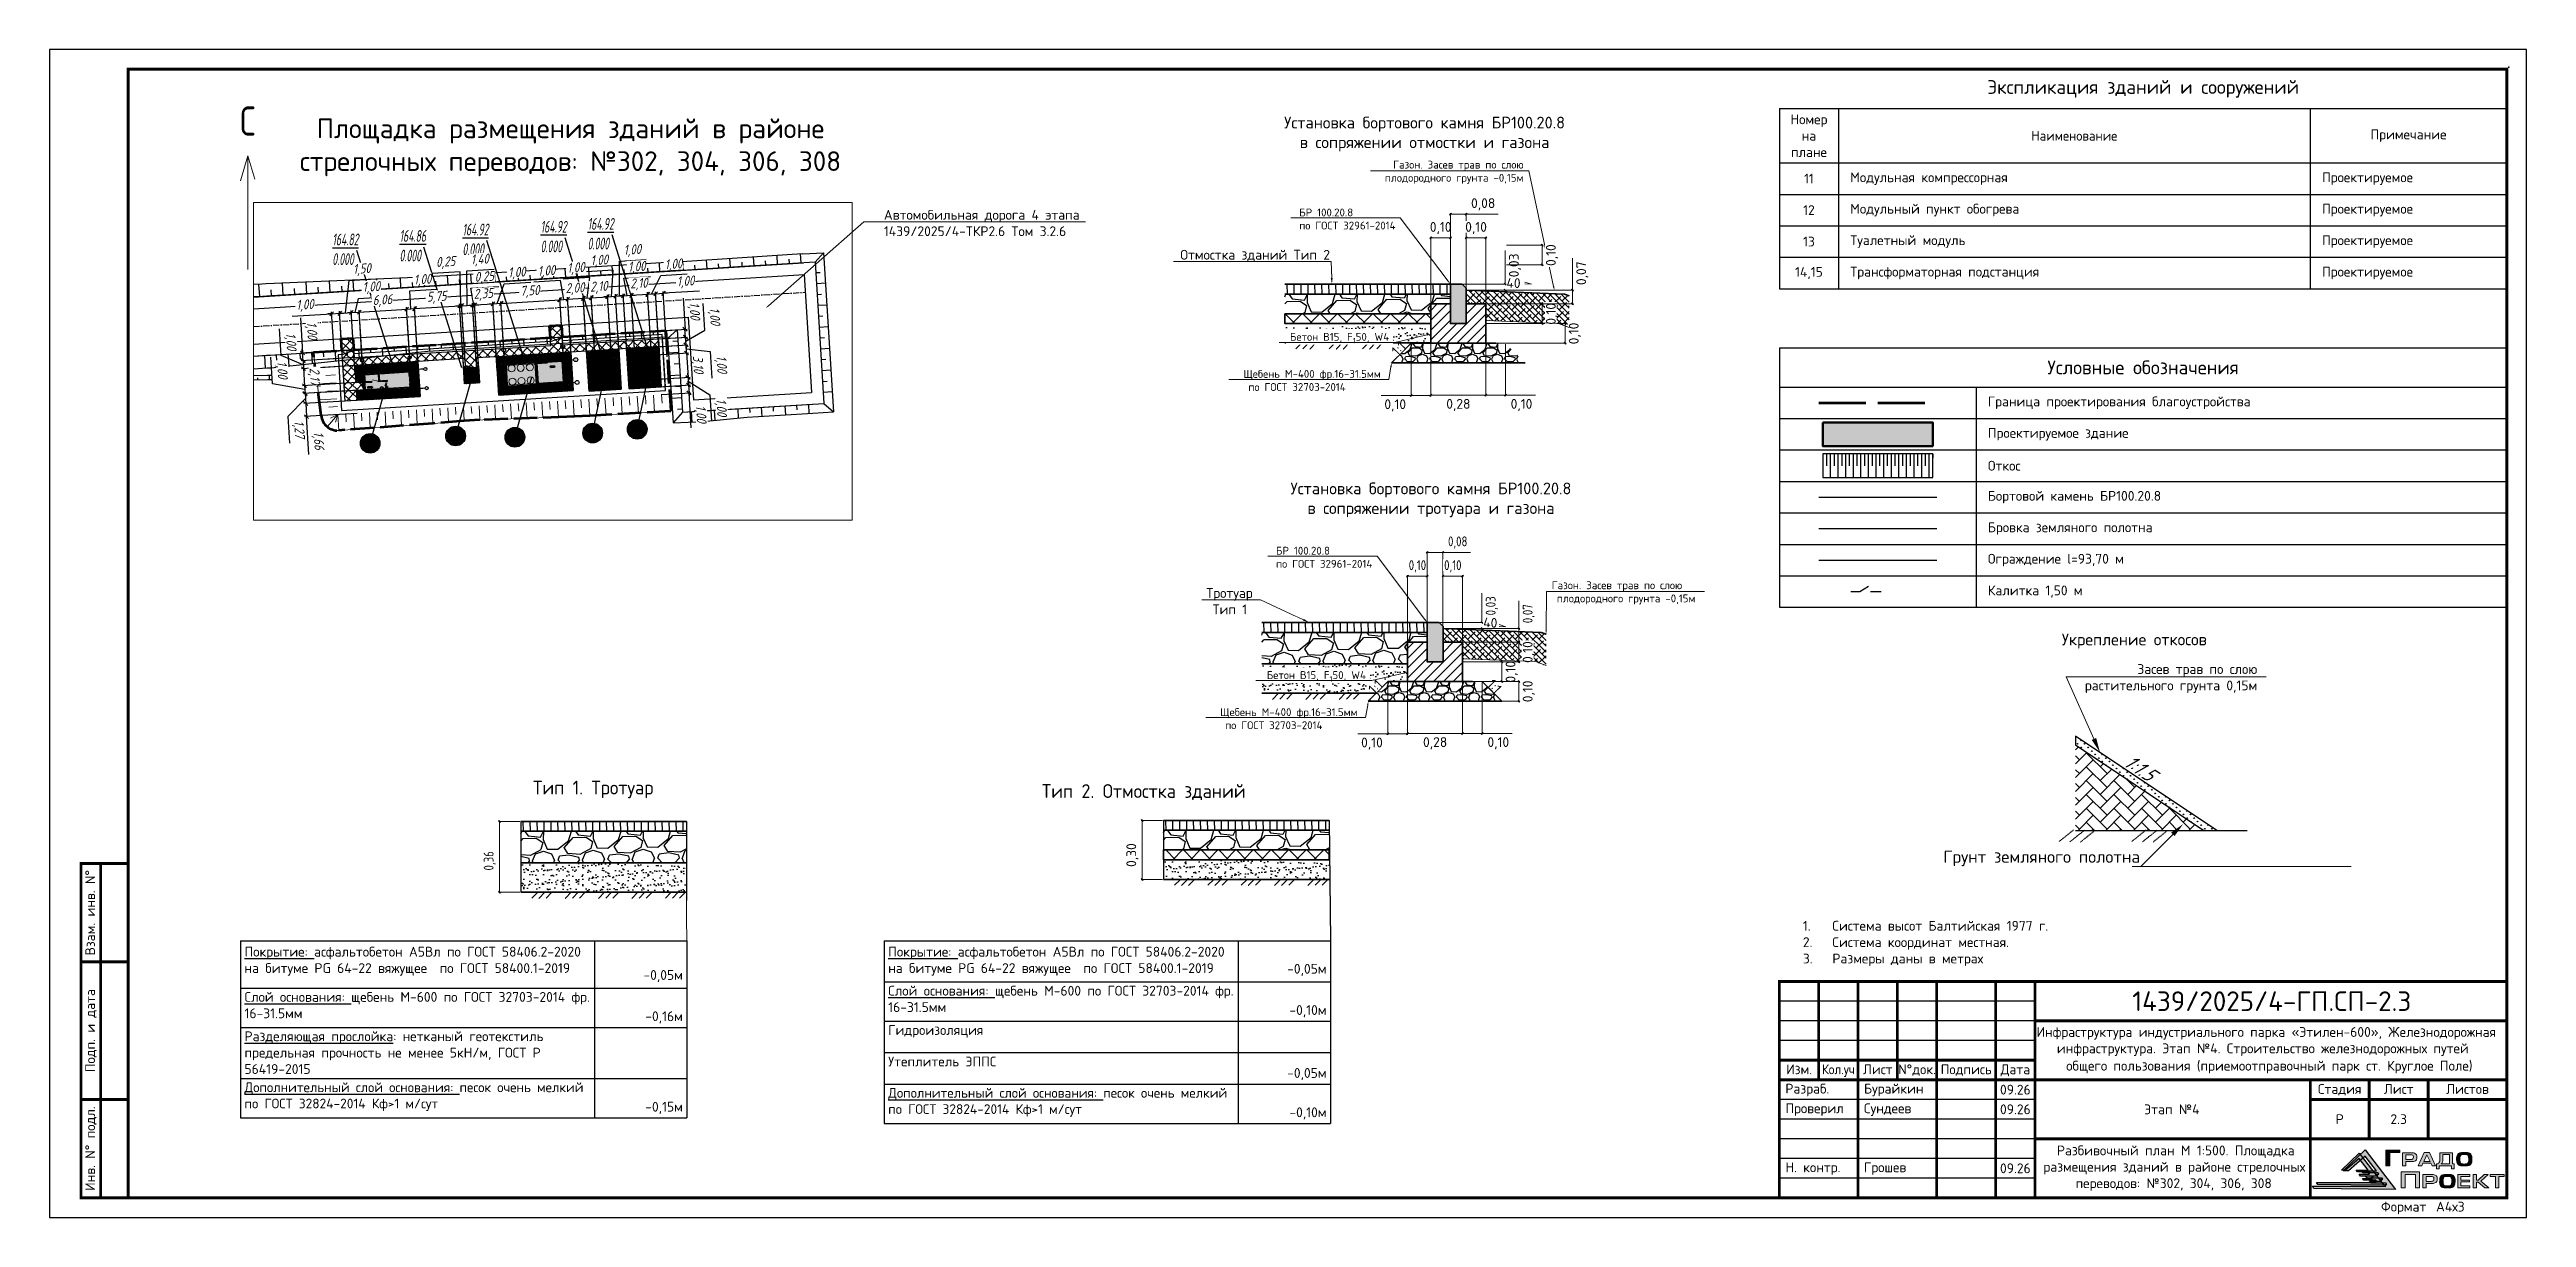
# Paper-space layout 'л.2.3_Разбив.план' of a CAD drawing. Header units: metres. Extents: x 0 to 630, y 0 to 297.
# The model-space entities are those that its viewports show. They can reach past a viewport. Long polylines and large blocks are cut down to what shows.
import ezdxf
from ezdxf import colors
from ezdxf.entities.mleader import LeaderData, LeaderLine
from ezdxf.enums import TextEntityAlignment as Align
from ezdxf.math import Vec2, Vec3

# ---------------------------------------------------------------- set-up
doc = ezdxf.new("R2010")
doc.units = ezdxf.units.M
for name, pattern in [('ACAD_ISO02W100', [15, 12, -3]), ('CENTER', [2, 1.25, -0.25, 0.25, -0.25]), ('DASHED', [0.75, 0.5, -0.25]), ('DASHED2', [0.375, 0.25, -0.125]), ('HIDDEN', [0.375, 0.25, -0.125]), ('осевая2', [28.575, 19.05, -3.175, 3.175, -3.175])]:
    doc.linetypes.add(name, pattern=pattern)
doc.layers.add('!Вопросы_замечания', color=1, linetype='Continuous', lineweight=40, plot=False)
for name, color, linetype, lineweight in [('280_ПОР_Откосы планировки', 250, 'Continuous', 20), ('ГП_АД том 3.2.6', 250, 'Continuous', 40), ('ГП_Границы ЗУ', 1, 'Continuous', 50), ('ГП_Контур здания', 1, 'Continuous', 40), ('ГТ_ЭКСПЛИКАЦИЯ', 7, 'Continuous', 30), ('К1', 7, 'Continuous', 70), ('ПД Борт 100.20.08', 32, 'Continuous', 30), ('ПД_Проект_Штрих_Тротуар', 24, 'Continuous', 9), ('Поперечник', 7, 'Continuous', 15), ('ПП_АД_конструкция_сущ', 7, 'Continuous', 30), ('ПП_Дорога_БортовойКамень_БР100.20.8', 34, 'Continuous', 30), ('Штриховка', 7, 'Continuous', 15)]:
    doc.layers.add(name, color=color, linetype=linetype, lineweight=lineweight)
for name, color, linetype in [('_ОФОРМ_Примечания', 7, 'Continuous'), ('_Рамка-текст', 7, 'Continuous'), ('АД_конструкция', 7, 'Continuous'), ('АД_серый', 250, 'Continuous'), ('Бур_Лист', 7, 'Continuous'), ('ВС текст_2эт', 7, 'Continuous'), ('ГП_здания', 7, 'Continuous'), ('ГП_Ограждение', 7, 'ограждение2'), ('ГП_Оси зданий', 10, 'осевая2'), ('ГП_Размеры проезд', 7, 'Continuous'), ('КДО', 7, 'Continuous'), ('Нумерация листов', 7, 'Continuous'), ('Обозначения', 7, 'Continuous'), ('Откос', 7, 'Continuous'), ('ПП_Дорога_оформление_лист', 7, 'Continuous'), ('ПП_Дорога_Покрытия_Газон', 3, 'Continuous'), ('ПП_Рамка_ДинамическийФормат', 7, 'Continuous'), ('Ситуация.Проектные откосы', 94, 'Continuous'), ('ТХ-площадка', 7, 'Continuous'), ('Чиликин. ЭС КТП_1эт', 7, 'Continuous')]:
    doc.layers.add(name, color=color, linetype=linetype)
doc.layers.add('ГП_Штриховка отмостки', color=7, linetype='Continuous', true_color=0xfbfccf)
doc.layers.add('ОНХП-ГП текст', color=98, linetype='Continuous', lineweight=20, true_color=0x000800)
doc.layers.add('помощь', color=1, linetype='Continuous', plot=False)
doc.styles.add('Ck_rus', font='isocpeur.ttf', dxfattribs={"width": 0.8, "oblique": 15, "height": 2.5})
doc.styles.add('Gipronikel', font='GOST Common.ttf')
doc.styles.add('GOST-2.304_Type-B', font='arial.ttf')
doc.styles.add('ISOCPEUR', font='isocpeur.ttf')
doc.styles.add('Line_GUGK', font='', dxfattribs={"height": 1})
doc.styles.get("Standard").update_dxf_attribs({"font": 'arial.ttf'})
doc.styles.add('ГОСТ', font='')
doc.styles.add('М_ТЕКСТ', font='isocpeui.ttf', dxfattribs={"width": 0.9})
doc.styles.add('СПДС', font='isocpeur.ttf')
doc.styles.add('СПДС 1.25 курсив для М500', font='isocpeui.ttf', dxfattribs={"width": 0.6, "height": 1.25})
doc.styles.add('СПДС 2.5', font='isocpeur.ttf', dxfattribs={"width": 0.8, "height": 2.5})
doc.styles.add('СПДС Рамка 2.5', font='isocpeur.ttf', dxfattribs={"height": 2.5})
doc.styles.get('Line_GUGK').set_extended_font_data('Bm431', italic=True)
doc.styles.get('ГОСТ').set_extended_font_data('GOST type A')
doc.linetypes.add('g5_121_t', pattern='A,4,-0.4,["Т",Line_GUGK,S=1,R=0,X=0,Y=-0.5],-1.2,12', length=17.6)
doc.linetypes.add('ограждение2', pattern='A,6.35,-2.54,[132,ltypeshp.shx,S=2.54,R=0,X=-2.54,Y=0],-2.54,25.4', length=36.83)
doc.dimstyles.new('Ck_Линейный р-р', dxfattribs={"dimscale": 0, "dimtxt": 2.5, "dimasz": 1, "dimexe": 0.5, "dimexo": 0.5, "dimtad": 1, "dimzin": 1, "dimtxsty": 'Ck_rus', "dimblk": 'OBLIQUE', "dimcen": 0, "dimdle": 0.1, "dimadec": 0, "dimazin": 0, "dimtfac": 1, "dimtofl": 0, "dimtmove": 1, "dimatfit": 3, "dimfxl": 1, "dimarcsym": 0})
doc.dimstyles.new('СПДС 1.25 для М500', dxfattribs={"dimtxt": 1.25, "dimasz": 0.5, "dimexe": 0.25, "dimexo": 0.25, "dimgap": 0.15, "dimtad": 2, "dimzin": 0, "dimtxsty": 'СПДС 1.25 курсив для М500', "dimblk": 'OBLIQUE', "dimcen": 1.5, "dimdle": 0.25, "dimclrd": 256, "dimclre": 256, "dimclrt": 256, "dimaunit": 1, "dimadec": 4, "dimazin": 2, "dimtfac": 1, "dimtofl": 0, "dimtmove": 0, "dimatfit": 3, "dimfxl": 1, "dimtfill": 1, "dimtzin": 0, "dimlwd": 15, "dimlwe": 15, "dimarcsym": 0})
doc.dimstyles.new('Стрелки', dxfattribs={"dimtxt": 2.5, "dimasz": 4, "dimexe": 1, "dimexo": 1, "dimgap": 1, "dimtad": 1, "dimzin": 0, "dimdsep": 46, "dimtxsty": 'Standard', "dimcen": 0.09, "dimdle": 1, "dimadec": 0, "dimazin": 0, "dimtfac": 1, "dimtofl": 0, "dimtmove": 0, "dimatfit": 3, "dimfxl": 1, "dimtolj": 1, "dimtzin": 0, "dimlwd": 15, "dimlwe": 15, "dimarcsym": 0})

psp = doc.layouts.new('л.2.3_Разбив.план')

# ---------------------------------------------------------------- texts
at = {"layer": '_ОФОРМ_Примечания', "lineweight": 25, "style": 'Gipronikel'}
for s, p in [('Тип 1. Тротуар', (122.975, 107.571)), ('Тип 2. Отмостка зданий', (252.39, 106.685))]:
    psp.add_text(s, height=3.5, dxfattribs=at).set_placement(p)
at = {"layer": '_ОФОРМ_Примечания', "insert": (443.455, 69.667), "char_height": 2.5, "width": 185, "attachment_point": 4, "style": 'ISOCPEUR'}
psp.add_mtext('\\pi-7.5,l10,t10;1.^IСистема высот Балтийская 1977 г.\\P2.^IСистема координат местная.\\P3.^IРазмеры даны в метрах', dxfattribs=at)
at = {"layer": '_Рамка-текст', "char_height": 2.5, "width": 10, "attachment_point": 5, "line_spacing_factor": 1.1, "style": 'СПДС 2.5'}
for insert in [(500, 32.5), (500, 27.5), (500, 12.5)]:
    psp.add_mtext('{\\W1;09.26}', dxfattribs=dict(at, insert=insert))
at = {"layer": 'АД_конструкция', "color": 1, "lineweight": 30, "insert": (351.364, 186.89), "char_height": 3, "width": 75.03436, "attachment_point": 2, "style": 'ISOCPEUR'}
psp.add_mtext('{\\C7;Установка бортового камня БР100.20.8 в сопряжении тротуара и газона}', dxfattribs=at)
at = {"layer": 'ВС текст_2эт', "insert": (132.509, 272.113), "char_height": 5, "width": 141.05761, "attachment_point": 5, "style": 'ISOCPEUR'}
psp.add_mtext('Площадка размещения зданий в районе стрелочных переводов: №302, 304, 306, 308', dxfattribs=at)
at = {"layer": 'ОНХП-ГП текст', "ltscale": 250, "insert": (48.458, 282.539), "char_height": 7.421, "width": 67.06663, "attachment_point": 1, "rotation": 359.827068, "style": 'ГОСТ'}
psp.add_mtext('С', dxfattribs=at)
at = {"layer": 'ПП_Дорога_оформление_лист', "insert": (530.26, 148.492), "char_height": 3, "width": 190.64258, "attachment_point": 2, "style": 'ISOCPEUR'}
psp.add_mtext('{\\C7;Укрепление откосов}', dxfattribs=at)
at = {"layer": 'Штриховка', "color": 0, "linetype": 'ByBlock', "style": 'М_ТЕКСТ', "oblique": 15, "width": 0.9}
psp.add_text('1:1.5', height=3.6749, rotation=326.275604, dxfattribs=at).set_placement((527.248, 115.048))

msp = doc.modelspace()

# ---------------------------------------------------------------- blocks, each defined once
blk = doc.blocks.new('*U53')
at = {"layer": 'ГТ_ЭКСПЛИКАЦИЯ', "linetype": 'g5_121_t', "true_color": 0xffffff}
h = blk.add_hatch(color=7, dxfattribs=at)
h.dxf.hatch_style = 1
edge = h.paths.add_edge_path()
edge.add_arc((0, 0), 2.5, 0, 360)
at = {"layer": 'ГТ_ЭКСПЛИКАЦИЯ'}
blk.add_lwpolyline([(0, 0), (4.27, 15.31)], dxfattribs=at)
blk.add_circle((0, 0), 2.5, dxfattribs=at)
at = {"layer": 'ГТ_ЭКСПЛИКАЦИЯ', "color": 18, "lineweight": 50, "true_color": 0x000000, "style": 'GOST-2.304_Type-B'}
blk.add_attdef('№', text='', height=2.5, dxfattribs=at).set_placement((0, 0), align=Align.MIDDLE_CENTER)
blk = doc.blocks.new('*U10')
at = {"layer": 'ГТ_ЭКСПЛИКАЦИЯ', "linetype": 'g5_121_t', "true_color": 0xffffff}
h = blk.add_hatch(color=7, dxfattribs=at)
h.dxf.hatch_style = 1
edge = h.paths.add_edge_path()
edge.add_arc((0, 0), 2.5, 0, 360)
at = {"layer": 'ГТ_ЭКСПЛИКАЦИЯ'}
blk.add_lwpolyline([(0, 0), (2.65, 12.87)], dxfattribs=at)
blk.add_circle((0, 0), 2.5, dxfattribs=at)
at = {"layer": 'ГТ_ЭКСПЛИКАЦИЯ', "color": 18, "lineweight": 50, "true_color": 0x000000, "style": 'GOST-2.304_Type-B'}
blk.add_attdef('№', text='', height=2.5, dxfattribs=at).set_placement((0, 0), align=Align.MIDDLE_CENTER)
blk = doc.blocks.new('*T52')
at = {"layer": '_ОФОРМ_Примечания', "color": 0, "lineweight": -2, "transparency": 16777216}
for p, q in [((0, -10), (185, -10)), ((0, -10), (0, -55.83)), ((15, -10), (15, -55.83)), ((135, -10), (135, -55.83)), ((185, -10), (185, -55.83)), ((0, -23.83), (185, -23.83)), ((0, -31.83), (185, -31.83)), ((0, -39.83), (185, -39.83)), ((0, -47.83), (185, -47.83)), ((0, -55.83), (185, -55.83))]:
    blk.add_line(p, q, dxfattribs=at)
at = {"layer": '_ОФОРМ_Примечания', "transparency": 16777216, "style": 'ISOCPEUR'}
for s, insert, char_height, width, attachment_point in [('Экспликация зданий и сооружений ', (92.5, -5), 3.5, 182, 5), ('Номер на плане', (7.5, -16.92), 2.5, 12, 5), ('{\\fGOST Common|b0|i0|c204|p34;\\C256;Наименование}', (75, -16.92), 2.5, 117, 5), ('Примечание', (160, -16.92), 2.5, 47, 5), ('11', (7.5, -27.83), 2.5, 12, 5), ('Модульная компрессорная', (18, -27.83), 2.5, 114, 4), ('Проектируемое', (138, -27.83), 2.5, 44, 4), ('12', (7.5, -35.83), 2.5, 12, 5), ('Модульный пункт обогрева', (18, -35.83), 2.5, 114, 4), ('Проектируемое', (138, -35.83), 2.5, 44, 4), ('13', (7.5, -43.83), 2.5, 12, 5), ('Туалетный модуль', (18, -43.83), 2.5, 114, 4), ('Проектируемое', (138, -43.83), 2.5, 44, 4), ('14,15', (7.5, -51.83), 2.5, 12, 5), ('Трансформаторная подстанция', (18, -51.83), 2.5, 114, 4), ('Проектируемое', (138, -51.83), 2.5, 44, 4)]:
    blk.add_mtext(s, dxfattribs=dict(at, insert=insert, char_height=char_height, width=width, attachment_point=attachment_point))
blk = doc.blocks.new('*T76')
at = {"layer": '_ОФОРМ_Примечания', "color": 0, "lineweight": -2, "transparency": 16777216}
for p, q in [((0, 0), (185, 0)), ((0, 0), (0, -66)), ((185, 0), (185, -66)), ((0, -10), (185, -10)), ((50, -10), (50, -66)), ((0, -18), (185, -18)), ((0, -26), (185, -26)), ((0, -34), (185, -34)), ((0, -42), (185, -42)), ((0, -50), (185, -50)), ((0, -58), (185, -58)), ((0, -66), (185, -66))]:
    blk.add_line(p, q, dxfattribs=at)
at = {"layer": '_ОФОРМ_Примечания', "transparency": 16777216, "style": 'ISOCPEUR'}
for s, insert, char_height, width, attachment_point in [('Условные обозначения', (92.5, -5), 3.5, 182, 5), ('Граница проектирования благоустройства', (53, -14), 2.5, 129, 4), ('Проектируемое здание', (53, -22), 2.5, 129, 4), ('Откос', (53, -30), 2.5, 129, 4), ('Бортовой камень БР100.20.8', (53, -38), 2.5, 129, 4), ('Бровка земляного полотна', (53, -46), 2.5, 129, 4), ('Ограждение l=93,70 м', (53, -54), 2.5, 129, 4), ('Калитка 1,50 м', (53, -62), 2.5, 129, 4)]:
    blk.add_mtext(s, dxfattribs=dict(at, insert=insert, char_height=char_height, width=width, attachment_point=attachment_point))
blk = doc.blocks.new('*T257')
at = {"layer": 'Бур_Лист', "linetype": 'ByBlock', "lineweight": -2, "transparency": 16777216}
for p, q in [((0, 0), (113.48, 0)), ((0, 0), (0, -45)), ((90, 0), (90, -45)), ((113.48, 0), (113.48, -45)), ((0, -12), (113.48, -12)), ((0, -35), (90, -35)), ((0, -45), (90, -45))]:
    blk.add_line(p, q, dxfattribs=at)
at = {"layer": 'Бур_Лист', "color": 0, "linetype": 'ByBlock', "lineweight": -2, "transparency": 16777216}
for p, q in [((0, -22), (113.48, -22)), ((90, -35), (113.48, -35)), ((90, -45), (113.48, -45))]:
    blk.add_line(p, q, dxfattribs=at)
at = {"layer": 'Бур_Лист', "color": 0, "transparency": 16777216, "char_height": 2.5}
for s, insert, width, attachment_point, style in [('\\A1;{\\fISOCPEUR|b1|i0|c204|p34;\\L\\C256;Покрытие:\\fISOCPEUR|b0|i0|c204|p34;\\l асфальтобетон А5Вл по ГОСТ 58406.2-2020 \\A0;на битуме PG 64-22 вяжущее  по ГОСТ 58400.1-2019}', (1, -1.5), 88, 1, 'ISOCPEUR'), ('-0,05м', (112.48, -10.5), 21.4821, 9, 'СПДС'), ('\\A1;{\\fISOCPEUR|b1|i0|c204|p34;\\L\\C256;Слой основания:\\fISOCPEUR|b0|i0|c204|p34;\\l щебень М-600 по ГОСТ 32703-2014 фр. 16-31.5мм  }', (1, -13), 88, 1, 'СПДС Рамка 2.5'), ('-0,16м', (112.48, -21), 21.4821, 9, 'СПДС'), ('{\\L\\C7;Разделяющая прослойка\\l: \\C256;нетканый геотекстиль предельная прочность не менее 5кН/м, ГОСТ Р 56419-2015}', (1, -23), 88, 1, 'СПДС'), ('-0,15м', (112.48, -44), 21.4821, 9, 'СПДС')]:
    blk.add_mtext(s, dxfattribs=dict(at, insert=insert, width=width, attachment_point=attachment_point, style=style))
at = {"layer": 'Бур_Лист', "color": 0, "transparency": 16777216, "insert": (1, -36), "char_height": 2.46944, "width": 88, "attachment_point": 1}
blk.add_mtext('\\A1;{\\fISOCPEUR|b1|i0|c204|p34;\\L\\C256;Дополнительный слой основания:\\fISOCPEUR|b0|i0|c204|p34;\\l песок очень мелкий по ГОСТ 32824-2014 Кф>1 м/сут  }', dxfattribs=at)
blk = doc.blocks.new('_Oblique')
at = {"color": 0, "linetype": 'ByBlock', "lineweight": -2}
blk.add_line((-0.5, -0.5), (0.5, 0.5), dxfattribs=at)
blk = doc.blocks.new('*D258')
at = {"layer": 'Обозначения', "lineweight": 15, "transparency": 16777216}
blk.add_line((114.48, 82.46), (114.48, 100.96), dxfattribs=at)
at = {"layer": 'Обозначения', "linetype": 'Continuous', "lineweight": 15, "transparency": 16777216}
for p, q in [((119.66, 100.71), (114.23, 100.71)), ((119.66, 82.71), (114.23, 82.71))]:
    blk.add_line(p, q, dxfattribs=at)
at = {"layer": 'Обозначения', "lineweight": 15, "transparency": 16777216, "xscale": 0.5, "yscale": 0.5, "zscale": 0.5}
for p, rotation in [((114.48, 100.71), 90), ((114.48, 82.71), 270)]:
    blk.add_blockref('_Oblique', p, dxfattribs=dict(at, rotation=rotation))
at = {"layer": 'Обозначения', "transparency": 16777216, "insert": (111.98, 90.69), "char_height": 2.5, "attachment_point": 5, "rotation": 90, "style": 'СПДС 2.5', "bg_fill": 3, "box_fill_scale": 1.1, "bg_fill_color": 9, "bg_fill_true_color": 13158600, "bg_fill_transparency": 0}
blk.add_mtext('0,36', dxfattribs=at)
blk = doc.blocks.new('*U8')
at = {"layer": 'ПП_Рамка_ДинамическийФормат', "linetype": 'Continuous', "lineweight": 30, "true_color": 0x0c6001}
h = blk.add_hatch(color=88, dxfattribs=at)
h.dxf.hatch_style = 1
h.paths.add_polyline_path([(583.4, 11.89), (588.95, 17.21), (596.72, 7.1), (575.95, 7.34), (575.59, 7.93), (594.24, 7.93), (593.87, 8.41), (594.5, 8.41), (594.28, 8.69), (590.46, 8.69), (590.04, 9.24), (593.23, 9.24), (592.86, 9.72), (593.49, 9.73), (593.27, 10), (589.47, 10), (589.04, 10.56), (592.22, 10.56), (591.86, 11.03), (592.48, 11.04), (592.26, 11.33), (588.45, 11.32), (588.02, 11.87), (591.84, 11.88), (588.98, 15.58), (584.72, 11.89)])
at = {"layer": 'ПП_Рамка_ДинамическийФормат', "linetype": 'Continuous', "lineweight": 30, "true_color": 0x033c8c}
h = blk.add_hatch(color=156, dxfattribs=at)
h.dxf.hatch_style = 1
h.paths.add_polyline_path([(582.93, 12.05), (587.41, 16.35), (593.69, 8.19), (576.92, 8.38), (576.62, 8.85), (591.68, 8.85), (591.39, 9.24), (591.89, 9.24), (591.72, 9.47), (588.63, 9.47), (588.29, 9.91), (590.87, 9.91), (590.57, 10.3), (591.08, 10.3), (590.9, 10.53), (587.83, 10.53), (587.48, 10.98), (590.05, 10.98), (589.76, 11.36), (590.26, 11.36), (590.08, 11.6), (587.01, 11.59), (586.66, 12.04), (589.74, 12.04), (587.44, 15.03), (584, 12.05)])
at = {"layer": 'ПП_Рамка_ДинамическийФормат', "linetype": 'Continuous', "lineweight": 0, "true_color": 0x033c8c}
h = blk.add_hatch(color=156, dxfattribs=at)
h.dxf.hatch_style = 1
h.paths.add_polyline_path([(594.23, 13.1), (595.23, 13.1), (595.23, 16.53), (597.8, 16.53), (597.8, 17.14), (594.23, 17.14)])
h = blk.add_hatch(color=156, dxfattribs=at)
h.dxf.hatch_style = 1
h.paths.add_polyline_path([(601.81, 16.19, 0.129761), (600.77, 16.46), (598.48, 16.46), (598.48, 13.1), (599.33, 13.1), (599.33, 14.21), (600.8, 14.21, 0.148195), (601.76, 14.43, 0.229809), (602.12, 15.01), (602.12, 15.6, 0.271278)])
h.paths.add_polyline_path([(599.32, 15.95), (600.58, 15.95, -0.094959), (600.98, 15.88, -0.198887), (601.19, 15.68, -0.099141), (601.26, 15.31, -0.182798), (601.11, 14.9, -0.188884), (600.82, 14.74, -0.015492), (600.55, 14.72), (599.32, 14.72)], flags=16)
h.paths.add_polyline_path([(605.32, 16.48), (604.01, 16.48), (602.49, 13.1), (603.39, 13.1), (603.65, 13.79), (605.68, 13.79), (605.99, 13.1), (606.83, 13.1)])
h.paths.add_polyline_path([(604.67, 15.96), (605.5, 14.23), (603.87, 14.23)], flags=16)
h.paths.add_polyline_path([(611.21, 16.47), (607.94, 16.47), (607.94, 14.64, -0.224), (607.59, 13.73), (607.48, 13.62), (607.13, 13.62), (607.13, 12.35), (607.83, 12.35), (607.83, 13.1), (610.91, 13.1), (610.91, 12.36), (611.64, 12.36), (611.64, 13.62), (611.21, 13.62)])
h.paths.add_polyline_path([(608.73, 15.97), (610.42, 15.97), (610.42, 13.6), (608.33, 13.6), (608.34, 13.66), (608.41, 13.69), (608.48, 13.76, 0.193412), (608.73, 14.4)], flags=16)
h.paths.add_polyline_path([(602.77, 11.58), (598.11, 11.58), (598.11, 7.56), (599.13, 7.56), (599.13, 10.93), (601.75, 10.93), (601.75, 7.56), (602.77, 7.56)])
h.paths.add_polyline_path([(607.29, 9.47), (607.29, 10.05, 0.311605), (607.01, 10.64, 0.129761), (605.97, 10.91), (603.68, 10.91), (603.68, 7.56), (604.53, 7.56), (604.53, 8.66), (606, 8.66, 0.148195), (606.96, 8.89, 0.267677)])
h.paths.add_polyline_path([(604.53, 10.41), (605.78, 10.41, -0.094959), (606.19, 10.33, -0.198887), (606.4, 10.13, -0.099141), (606.47, 9.76, -0.182798), (606.32, 9.35, -0.188884), (606.03, 9.2, -0.015492), (605.76, 9.18), (604.53, 9.18)], flags=16)
h.paths.add_polyline_path([(615.51, 9.48), (613.33, 9.48), (613.33, 10.41), (615.61, 10.41), (615.61, 10.91), (612.53, 10.91), (612.53, 7.56), (615.61, 7.56), (615.61, 8.01), (613.33, 8.01), (613.33, 9.04), (615.51, 9.04)])
h.paths.add_polyline_path([(617.25, 10.91), (616.45, 10.91), (616.45, 7.56), (617.25, 7.56), (617.25, 9), (617.73, 9), (619.41, 7.56), (620.42, 7.56), (618.4, 9.26), (620.26, 10.91), (619.28, 10.91), (617.72, 9.5), (617.25, 9.5)])
h.paths.add_polyline_path([(622.96, 10.4), (624.32, 10.4), (624.32, 10.91), (620.79, 10.91), (620.79, 10.4), (622.15, 10.4), (622.15, 7.56), (622.96, 7.56)])
h = blk.add_hatch(color=156, dxfattribs=at)
h.dxf.hatch_style = 1
edge = h.paths.add_edge_path()
edge.add_spline(control_points=[(614.18, 13.1), (614.31, 13.1), (614.55, 13.1), (614.88, 13.12), (615.17, 13.17), (615.43, 13.26), (615.66, 13.35), (615.86, 13.54), (616.04, 13.82), (616.16, 14.32), (616.15, 14.7), (616.14, 14.94), (616.14, 15.1), (616.14, 15.39), (616.04, 15.79), (615.86, 16.07), (615.66, 16.26), (615.43, 16.36), (615.17, 16.45), (614.88, 16.5), (614.55, 16.51), (614.31, 16.51), (614.18, 16.51), (614.05, 16.51), (613.82, 16.51), (613.49, 16.5), (613.2, 16.45), (612.94, 16.36), (612.71, 16.26), (612.51, 16.07), (612.33, 15.79), (612.23, 15.39), (612.23, 15.1), (612.23, 14.94), (612.22, 14.7), (612.21, 14.32), (612.33, 13.82), (612.51, 13.54), (612.71, 13.35), (612.94, 13.26), (613.2, 13.17), (613.49, 13.12), (613.82, 13.1), (614.05, 13.1), (614.18, 13.1)], knot_values=[0, 0, 0, 0, 0.392432, 0.709081, 0.998708, 1.278127, 1.53821, 1.728059, 2.110629, 2.5013, 3.242256, 3.242256, 3.242256, 3.711066, 4.101736, 4.484307, 4.674156, 4.934238, 5.213657, 5.503284, 5.819934, 6.212366, 6.212366, 6.212366, 6.590896, 6.907546, 7.197173, 7.476592, 7.736674, 7.926524, 8.309094, 8.699764, 9.168574, 9.168574, 9.168574, 9.90953, 10.300201, 10.682771, 10.87262, 11.132703, 11.412122, 11.701749, 12.018398, 12.396929, 12.396929, 12.396929, 12.396929], degree=3, periodic=0)
edge = h.paths.add_edge_path(flags=16)
edge.add_spline(control_points=[(613.07, 14.94), (613.07, 14.88), (613.07, 14.8), (613.07, 14.81), (613.07, 14.69), (613.06, 14.48), (613.1, 14.21), (613.14, 14), (613.23, 13.87), (613.29, 13.75), (613.41, 13.68), (613.54, 13.61), (613.7, 13.6), (613.89, 13.59), (614.04, 13.58), (614.15, 13.58), (614.18, 13.58), (614.22, 13.58), (614.32, 13.58), (614.48, 13.59), (614.66, 13.6), (614.83, 13.61), (614.96, 13.68), (615.07, 13.74), (615.14, 13.87), (615.22, 13.99), (615.27, 14.2), (615.31, 14.47), (615.3, 14.69), (615.3, 14.81), (615.3, 14.93), (615.31, 15.14), (615.27, 15.41), (615.23, 15.62), (615.14, 15.75), (615.07, 15.87), (614.96, 15.93), (614.83, 16), (614.66, 16.01), (614.48, 16.02), (614.32, 16.03), (614.22, 16.03), (614.19, 16.03), (614.15, 16.03), (614.05, 16.03), (613.89, 16.02), (613.71, 16.01), (613.54, 16), (613.41, 15.93), (613.3, 15.87), (613.23, 15.75), (613.15, 15.62), (613.1, 15.41), (613.06, 15.14), (613.07, 15), (613.07, 14.94)], knot_values=[0, 0, 0, 0, 1, 2, 3, 4, 5, 6, 7, 8, 9, 10, 11, 12, 13, 14, 15, 16, 17, 18, 19, 20, 21, 22, 23, 24, 25, 26, 27, 28, 29, 30, 31, 32, 33, 34, 35, 36, 37, 38, 39, 40, 41, 42, 43, 44, 45, 46, 47, 48, 49, 50, 51, 52, 53, 53, 53, 53], degree=3, periodic=0)
h = blk.add_hatch(color=156, dxfattribs=at)
h.dxf.hatch_style = 1
edge = h.paths.add_edge_path()
edge.add_spline(control_points=[(609.88, 7.56), (610.01, 7.56), (610.25, 7.56), (610.58, 7.56), (610.87, 7.58), (611.14, 7.67), (611.36, 7.76), (611.57, 7.96), (611.74, 8.23), (611.86, 8.73), (611.85, 9.11), (611.85, 9.36), (611.85, 9.51), (611.85, 9.8), (611.74, 10.21), (611.57, 10.48), (611.36, 10.68), (611.14, 10.77), (610.87, 10.86), (610.58, 10.91), (610.25, 10.91), (610.01, 10.91), (609.88, 10.91), (609.76, 10.91), (609.52, 10.91), (609.2, 10.91), (608.9, 10.86), (608.64, 10.77), (608.41, 10.68), (608.21, 10.48), (608.04, 10.21), (607.93, 9.8), (607.93, 9.51), (607.93, 9.36), (607.92, 9.11), (607.91, 8.73), (608.04, 8.23), (608.21, 7.96), (608.41, 7.76), (608.64, 7.67), (608.9, 7.58), (609.2, 7.56), (609.52, 7.56), (609.76, 7.56), (609.88, 7.56)], knot_values=[0, 0, 0, 0, 0.392432, 0.709081, 0.998708, 1.278127, 1.53821, 1.728059, 2.110629, 2.5013, 3.242256, 3.242256, 3.242256, 3.711066, 4.101736, 4.484307, 4.674156, 4.934238, 5.213657, 5.503284, 5.819934, 6.212366, 6.212366, 6.212366, 6.590896, 6.907546, 7.197173, 7.476592, 7.736674, 7.926524, 8.309094, 8.699764, 9.168574, 9.168574, 9.168574, 9.90953, 10.300201, 10.682771, 10.87262, 11.132703, 11.412122, 11.701749, 12.018398, 12.396929, 12.396929, 12.396929, 12.396929], degree=3, periodic=0)
edge = h.paths.add_edge_path(flags=16)
edge.add_spline(control_points=[(608.77, 9.35), (608.78, 9.3), (608.78, 9.22), (608.78, 9.22), (608.77, 9.11), (608.77, 8.89), (608.81, 8.62), (608.85, 8.41), (608.93, 8.28), (609, 8.16), (609.11, 8.1), (609.24, 8.03), (609.41, 8.02), (609.59, 8), (609.75, 8), (609.85, 8), (609.89, 8), (609.92, 8), (610.03, 8), (610.19, 8), (610.37, 8.01), (610.53, 8.02), (610.66, 8.09), (610.78, 8.16), (610.85, 8.28), (610.93, 8.4), (610.97, 8.61), (611.01, 8.88), (611.01, 9.1), (611, 9.22), (611.01, 9.34), (611.01, 9.55), (610.97, 9.82), (610.93, 10.03), (610.85, 10.16), (610.78, 10.28), (610.67, 10.34), (610.53, 10.42), (610.37, 10.42), (610.19, 10.44), (610.03, 10.44), (609.93, 10.44), (609.89, 10.44), (609.85, 10.44), (609.75, 10.44), (609.59, 10.44), (609.41, 10.42), (609.25, 10.41), (609.11, 10.34), (609, 10.28), (608.93, 10.16), (608.85, 10.03), (608.81, 9.82), (608.77, 9.55), (608.77, 9.41), (608.77, 9.35)], knot_values=[0, 0, 0, 0, 1, 2, 3, 4, 5, 6, 7, 8, 9, 10, 11, 12, 13, 14, 15, 16, 17, 18, 19, 20, 21, 22, 23, 24, 25, 26, 27, 28, 29, 30, 31, 32, 33, 34, 35, 36, 37, 38, 39, 40, 41, 42, 43, 44, 45, 46, 47, 48, 49, 50, 51, 52, 53, 53, 53, 53], degree=3, periodic=0)
at = {"layer": 'ПП_Рамка_ДинамическийФормат'}
blk.add_lwpolyline([(0, 0), (630, 0), (630, 297), (0, 297)], close=True, dxfattribs=at)
at = {"layer": 'ПП_Рамка_ДинамическийФормат', "const_width": 0.7}
for points in [[(20, 5), (625, 5), (625, 292), (20, 292)], [(8, 5), (20, 5), (20, 90), (8, 90)], [(440, 60), (440, 5), (625, 5), (625, 60)]]:
    blk.add_lwpolyline(points, close=True, dxfattribs=at)
for points in [[(13, 5), (13, 90)], [(20, 65), (8, 65)], [(450, 60), (450, 35)], [(460, 60), (460, 5)], [(470, 60), (470, 35)], [(480, 60), (480, 5)], [(495, 60), (495, 5)], [(505, 60), (505, 5)], [(505, 50), (625, 50)], [(505, 40), (440, 40)], [(505, 35), (440, 35)], [(505, 35), (625, 35)], [(575, 35), (575, 5)], [(590, 35), (590, 20)], [(605, 35), (605, 20)], [(20, 30), (8, 30)], [(625, 30), (575, 30)], [(505, 20), (625, 20)]]:
    blk.add_lwpolyline(points, dxfattribs=at)
at = {"layer": 'ПП_Рамка_ДинамическийФормат'}
for points in [[(505, 55), (440, 55)], [(505, 50), (440, 50)], [(505, 45), (440, 45)], [(505, 30), (440, 30)], [(505, 25), (440, 25)], [(505, 20), (440, 20)], [(505, 15), (440, 15)], [(505, 10), (440, 10)]]:
    blk.add_lwpolyline(points, dxfattribs=at)
at = {"layer": 'ПП_Рамка_ДинамическийФормат', "color": 88, "linetype": 'Continuous', "lineweight": 30, "true_color": 0x0c6001}
blk.add_lwpolyline([(583.4, 11.89), (588.95, 17.21), (596.72, 7.1), (575.95, 7.34), (575.59, 7.93), (594.24, 7.93), (593.87, 8.41), (594.5, 8.41), (594.28, 8.69), (590.46, 8.69), (590.04, 9.24), (593.23, 9.24), (592.86, 9.72), (593.49, 9.73), (593.27, 10), (589.47, 10), (589.04, 10.56), (592.22, 10.56), (591.86, 11.03), (592.48, 11.04), (592.26, 11.33), (588.45, 11.32), (588.02, 11.87), (591.84, 11.88), (588.98, 15.58), (584.72, 11.89)], close=True, dxfattribs=at)
at = {"layer": 'ПП_Рамка_ДинамическийФормат', "color": 7, "linetype": 'Continuous', "lineweight": 30, "true_color": 0xffffff}
blk.add_lwpolyline([(582.93, 12.05), (587.41, 16.35), (593.69, 8.19), (576.92, 8.38), (576.62, 8.85), (591.68, 8.85), (591.39, 9.24), (591.89, 9.24), (591.72, 9.47), (588.63, 9.47), (588.29, 9.91), (590.87, 9.91), (590.57, 10.3), (591.08, 10.3), (590.9, 10.53), (587.83, 10.53), (587.48, 10.98), (590.05, 10.98), (589.76, 11.36), (590.26, 11.36), (590.08, 11.6), (587.01, 11.59), (586.66, 12.04), (589.74, 12.04), (587.44, 15.03), (584, 12.05)], close=True, dxfattribs=at)
at = {"layer": 'ПП_Рамка_ДинамическийФормат', "color": 156, "linetype": 'Continuous', "lineweight": 0, "true_color": 0x033c8c}
blk.add_lwpolyline([(594.23, 13.1), (594.23, 17.14), (597.8, 17.14), (597.8, 16.53), (595.23, 16.53), (595.23, 13.1), (594.23, 13.1)], dxfattribs=at)
for points in [[(598.48, 13.1), (598.48, 16.46), (600.77, 16.46, -0.129761), (601.81, 16.19, -0.271278), (602.12, 15.6), (602.12, 15.01, -0.229809), (601.76, 14.43, -0.148195), (600.8, 14.21), (599.33, 14.21), (599.33, 13.1), (598.48, 13.1)], [(607.94, 16.47), (611.21, 16.47), (611.21, 13.62), (611.64, 13.62), (611.64, 12.36), (610.91, 12.36), (610.91, 13.1), (607.83, 13.1), (607.83, 12.35), (607.13, 12.35), (607.13, 13.62), (607.48, 13.62), (607.59, 13.73, 0.224), (607.94, 14.64), (607.94, 16.47)], [(603.68, 7.56), (603.68, 10.91), (605.97, 10.91, -0.129761), (607.01, 10.64, -0.311605), (607.29, 10.05), (607.29, 9.47, -0.267677), (606.96, 8.89, -0.148195), (606, 8.66), (604.53, 8.66), (604.53, 7.56), (603.68, 7.56)]]:
    blk.add_lwpolyline(points, format="xyb", dxfattribs=at)
for points in [[(599.32, 15.95), (600.58, 15.95, -0.094959), (600.98, 15.88, -0.198887), (601.19, 15.68, -0.099141), (601.26, 15.31, -0.182798), (601.11, 14.9, -0.188884), (600.82, 14.74, -0.015492), (600.55, 14.72), (599.32, 14.72), (599.32, 15.95)], [(608.73, 15.97), (610.42, 15.97), (610.42, 13.6), (608.33, 13.6), (608.34, 13.66), (608.41, 13.69), (608.48, 13.76, 0.193412), (608.73, 14.4), (608.73, 15.97)], [(604.53, 10.41), (605.78, 10.41, -0.094959), (606.19, 10.33, -0.198887), (606.4, 10.13, -0.099141), (606.47, 9.76, -0.182798), (606.32, 9.35, -0.188884), (606.03, 9.2, -0.015492), (605.76, 9.18), (604.53, 9.18), (604.53, 10.41)]]:
    blk.add_lwpolyline(points, format="xyb", close=True, dxfattribs=at)
for points in [[(602.49, 13.1), (604.01, 16.48), (605.32, 16.48), (606.83, 13.1), (605.99, 13.1), (605.68, 13.79), (603.65, 13.79), (603.39, 13.1)], [(603.87, 14.23), (605.5, 14.23), (604.67, 15.96), (603.87, 14.23)], [(602.77, 7.56), (602.77, 11.58), (598.11, 11.58), (598.11, 7.56), (599.13, 7.56), (599.13, 10.93), (601.75, 10.93), (601.75, 7.56)], [(612.53, 10.91), (612.53, 7.56), (615.61, 7.56), (615.61, 8.01), (613.33, 8.01), (613.33, 9.04), (615.51, 9.04), (615.51, 9.48), (613.33, 9.48), (613.33, 10.41), (615.61, 10.41), (615.61, 10.91)], [(616.45, 10.91), (617.25, 10.91), (617.25, 9.5), (617.72, 9.5), (619.28, 10.91), (620.26, 10.91), (618.4, 9.26), (620.42, 7.56), (619.41, 7.56), (617.73, 9), (617.25, 9), (617.25, 7.56), (616.45, 7.56)], [(622.15, 7.56), (622.15, 10.4), (620.79, 10.4), (620.79, 10.91), (624.32, 10.91), (624.32, 10.4), (622.96, 10.4), (622.96, 7.56)]]:
    blk.add_lwpolyline(points, close=True, dxfattribs=at)
for points in [[(614.18, 13.1), (614.31, 13.1), (614.55, 13.1), (614.88, 13.12), (615.17, 13.17), (615.43, 13.26), (615.66, 13.35), (615.86, 13.54), (616.04, 13.82), (616.16, 14.32), (616.15, 14.7), (616.14, 14.94), (616.14, 15.1), (616.14, 15.39), (616.04, 15.79), (615.86, 16.07), (615.66, 16.26), (615.43, 16.36), (615.17, 16.45), (614.88, 16.5), (614.55, 16.51), (614.31, 16.51), (614.18, 16.51), (614.05, 16.51), (613.82, 16.51), (613.49, 16.5), (613.2, 16.45), (612.94, 16.36), (612.71, 16.26), (612.51, 16.07), (612.33, 15.79), (612.23, 15.39), (612.23, 15.1), (612.23, 14.94), (612.22, 14.7), (612.21, 14.32), (612.33, 13.82), (612.51, 13.54), (612.71, 13.35), (612.94, 13.26), (613.2, 13.17), (613.49, 13.12), (613.82, 13.1), (614.05, 13.1), (614.18, 13.1)], [(609.88, 7.56), (610.01, 7.56), (610.25, 7.56), (610.58, 7.56), (610.87, 7.58), (611.14, 7.67), (611.36, 7.76), (611.57, 7.96), (611.74, 8.23), (611.86, 8.73), (611.85, 9.11), (611.85, 9.36), (611.85, 9.51), (611.85, 9.8), (611.74, 10.21), (611.57, 10.48), (611.36, 10.68), (611.14, 10.77), (610.87, 10.86), (610.58, 10.91), (610.25, 10.91), (610.01, 10.91), (609.88, 10.91), (609.76, 10.91), (609.52, 10.91), (609.2, 10.91), (608.9, 10.86), (608.64, 10.77), (608.41, 10.68), (608.21, 10.48), (608.04, 10.21), (607.93, 9.8), (607.93, 9.51), (607.93, 9.36), (607.92, 9.11), (607.91, 8.73), (608.04, 8.23), (608.21, 7.96), (608.41, 7.76), (608.64, 7.67), (608.9, 7.58), (609.2, 7.56), (609.52, 7.56), (609.76, 7.56), (609.88, 7.56)]]:
    blk.add_open_spline(points, degree=3, knots=[0, 0, 0, 0, 0.392432, 0.709081, 0.998708, 1.278127, 1.53821, 1.728059, 2.110629, 2.5013, 3.242256, 3.242256, 3.242256, 3.711066, 4.101736, 4.484307, 4.674156, 4.934238, 5.213657, 5.503284, 5.819934, 6.212366, 6.212366, 6.212366, 6.590896, 6.907546, 7.197173, 7.476592, 7.736674, 7.926524, 8.309094, 8.699764, 9.168574, 9.168574, 9.168574, 9.90953, 10.300201, 10.682771, 10.87262, 11.132703, 11.412122, 11.701749, 12.018398, 12.396929, 12.396929, 12.396929, 12.396929], dxfattribs=at)
for points in [[(613.07, 14.94), (613.07, 14.88), (613.07, 14.8), (613.07, 14.81), (613.07, 14.69), (613.06, 14.48), (613.1, 14.21), (613.14, 14), (613.23, 13.87), (613.29, 13.75), (613.41, 13.68), (613.54, 13.61), (613.7, 13.6), (613.89, 13.59), (614.04, 13.58), (614.15, 13.58), (614.18, 13.58), (614.22, 13.58), (614.32, 13.58), (614.48, 13.59), (614.66, 13.6), (614.83, 13.61), (614.96, 13.68), (615.07, 13.74), (615.14, 13.87), (615.22, 13.99), (615.27, 14.2), (615.31, 14.47), (615.3, 14.69), (615.3, 14.81), (615.3, 14.93), (615.31, 15.14), (615.27, 15.41), (615.23, 15.62), (615.14, 15.75), (615.07, 15.87), (614.96, 15.93), (614.83, 16), (614.66, 16.01), (614.48, 16.02), (614.32, 16.03), (614.22, 16.03), (614.19, 16.03), (614.15, 16.03), (614.05, 16.03), (613.89, 16.02), (613.71, 16.01), (613.54, 16), (613.41, 15.93), (613.3, 15.87), (613.23, 15.75), (613.15, 15.62), (613.1, 15.41), (613.06, 15.14), (613.07, 15), (613.07, 14.94)], [(608.77, 9.35), (608.78, 9.3), (608.78, 9.22), (608.78, 9.22), (608.77, 9.11), (608.77, 8.89), (608.81, 8.62), (608.85, 8.41), (608.93, 8.28), (609, 8.16), (609.11, 8.1), (609.24, 8.03), (609.41, 8.02), (609.59, 8), (609.75, 8), (609.85, 8), (609.89, 8), (609.92, 8), (610.03, 8), (610.19, 8), (610.37, 8.01), (610.53, 8.02), (610.66, 8.09), (610.78, 8.16), (610.85, 8.28), (610.93, 8.4), (610.97, 8.61), (611.01, 8.88), (611.01, 9.1), (611, 9.22), (611.01, 9.34), (611.01, 9.55), (610.97, 9.82), (610.93, 10.03), (610.85, 10.16), (610.78, 10.28), (610.67, 10.34), (610.53, 10.42), (610.37, 10.42), (610.19, 10.44), (610.03, 10.44), (609.93, 10.44), (609.89, 10.44), (609.85, 10.44), (609.75, 10.44), (609.59, 10.44), (609.41, 10.42), (609.25, 10.41), (609.11, 10.34), (609, 10.28), (608.93, 10.16), (608.85, 10.03), (608.81, 9.82), (608.77, 9.55), (608.77, 9.41), (608.77, 9.35)]]:
    blk.add_open_spline(points, degree=3, dxfattribs=at)
at = {"layer": 'ПП_Рамка_ДинамическийФормат'}
blk.add_point((625.5, 292.5), dxfattribs=at)
at = {"layer": 'ПП_Рамка_ДинамическийФормат', "style": 'ISOCPEUR'}
for s, p in [('Взам. инв. N%%D', (12.33, 77.5)), ('Подп. и дата', (12.33, 47.5)), ('Инв. N%%D подл.', (12.33, 17.5))]:
    blk.add_text(s, height=2.5, rotation=90, dxfattribs=at).set_placement(p, align=Align.BOTTOM_CENTER)
at = {"layer": 'ПП_Рамка_ДинамическийФормат', "style": 'СПДС'}
for s, p in [('Изм.', (445, 35.67)), ('Лист', (465, 35.67)), ('N%%Dдок.', (475, 35.67)), ('Подпись', (487.5, 35.67)), ('Дата', (500, 35.67)), ('Стадия', (582.5, 30.67)), ('Лист', (597.5, 30.67)), ('Листов', (615, 30.67))]:
    blk.add_text(s, height=2.5, dxfattribs=at).set_placement(p, align=Align.BOTTOM_CENTER)
at = {"layer": 'ПП_Рамка_ДинамическийФормат', "style": 'СПДС', "width": 0.9}
blk.add_text('Кол.уч', height=2.5, dxfattribs=at).set_placement((455, 35.67), align=Align.BOTTOM_CENTER)
at = {"layer": 'ПП_Рамка_ДинамическийФормат', "style": 'ISOCPEUR'}
blk.add_text('Формат', height=2.5, dxfattribs=at).set_placement((593, 1.5))
at = {"layer": 'ПП_Рамка_ДинамическийФормат', "style": 'СПДС', "flags": 4}
for tag, height, p in [('ШИФР', 5, (565, 55)), ('ОБЪЕКТ', 2.5, (565, 42.5)), ('ПОДОБЪЕКТ', 2.5, (540, 27.5)), ('СТАДИЯ', 2.5, (582.5, 25)), ('ЛИСТ', 2.5, (597.5, 25)), ('ЛИСТОВ', 2.5, (615, 25)), ('ЧЕРТЕЖ', 2.5, (540, 12.5))]:
    blk.add_attdef(tag, text='', height=height, dxfattribs=at).set_placement(p, align=Align.MIDDLE_CENTER)
at = {"layer": 'ПП_Рамка_ДинамическийФормат', "style": 'СПДС'}
for tag, p, flags in [('СПЕЦ_1', (441.5, 31.5), 12), ('ФАМИЛИЯ_1', (461.5, 31.5), 4), ('СПЕЦ_2', (441.5, 26.5), 12), ('ФАМИЛИЯ_2', (461.5, 26.5), 4), ('СПЕЦ_3', (441.5, 21.5), 12), ('СПЕЦ_4', (441.5, 16.5), 12), ('ФАМИЛИЯ_3', (461.5, 21.5), 4), ('ФАМИЛИЯ_4', (461.5, 16.5), 4), ('СПЕЦ_5', (441.5, 11.5), 12), ('ФАМИЛИЯ_5', (461.5, 11.5), 4), ('СПЕЦ_6', (441.5, 6.5), 12), ('ФАМИЛИЯ_6', (461.5, 6.5), 4)]:
    blk.add_attdef(tag, p, '', height=2.5, dxfattribs=dict(at, flags=flags))
blk.add_attdef('ФОРМАТ', (607, 1.5), '', height=2.5, dxfattribs=at)
blk = doc.blocks.new('*T267')
at = {"layer": 'Бур_Лист', "linetype": 'ByBlock', "lineweight": -2, "transparency": 16777216}
for p, q in [((0, 0), (113.48, 0)), ((0, 0), (0, -46.42)), ((90, 0), (90, -36.42)), ((113.48, 0), (113.48, -46.42)), ((0, -10.42), (113.48, -10.42)), ((0, -20.42), (90, -20.42)), ((0, -28.42), (90, -28.42)), ((0, -36.42), (90, -36.42)), ((0, -46.42), (90, -46.42))]:
    blk.add_line(p, q, dxfattribs=at)
at = {"layer": 'Бур_Лист', "color": 0, "linetype": 'ByBlock', "lineweight": -2, "transparency": 16777216}
for p, q in [((90, -20.42), (113.48, -20.42)), ((90, -28.42), (113.48, -28.42)), ((90, -36.42), (113.48, -36.42)), ((90, -36.42), (90, -46.42)), ((90, -46.42), (113.48, -46.42))]:
    blk.add_line(p, q, dxfattribs=at)
at = {"layer": 'Бур_Лист', "color": 0, "transparency": 16777216, "style": 'ISOCPEUR'}
for s, insert, char_height, width, attachment_point in [('\\A1;{\\fISOCPEUR|b1|i0|c204|p34;\\L\\C256;Покрытие:\\fISOCPEUR|b0|i0|c204|p34;\\l асфальтобетон А5Вл по ГОСТ 58406.2-2020 \\A0;на битуме PG 64-22 вяжущее  по ГОСТ 58400.1-2019}', (1, -1.5), 2.5, 88, 1), ('-0,05м', (112.48, -8.92), 2.5, 21.4821, 9), ('\\A1;{\\fISOCPEUR|b1|i0|c204|p34;\\L\\C256;Слой основания:\\fISOCPEUR|b0|i0|c204|p34;\\l щебень М-600 по ГОСТ 32703-2014 фр. 16-31.5мм  }', (1, -11.42), 2.5, 88, 1), ('-0,10м', (112.48, -19.42), 2.5, 21.4821, 9), ('Гидроизоляция', (1, -21.42), 2.5, 88, 1), ('Утеплитель ЭППС ', (1, -29.42), 2.5, 88, 1), ('\\A1;{\\fISOCPEUR|b1|i0|c204|p34;\\L\\C256;Дополнительный слой основания:\\fISOCPEUR|b0|i0|c204|p34;\\l песок очень мелкий по ГОСТ 32824-2014 Кф>1 м/сут  }', (1, -37.42), 2.46944, 88, 1), ('-0,05м', (112.48, -35.42), 2.5, 21.4821, 9), ('-0,10м', (112.48, -45.42), 2.5, 21.4821, 9)]:
    blk.add_mtext(s, dxfattribs=dict(at, insert=insert, char_height=char_height, width=width, attachment_point=attachment_point))
blk = doc.blocks.new('*D268')
at = {"layer": 'Обозначения', "linetype": 'Continuous', "lineweight": 15, "transparency": 16777216}
for p, q in [((283.11, 100.96), (277.68, 100.96)), ((283.11, 85.96), (277.68, 85.96))]:
    blk.add_line(p, q, dxfattribs=at)
at = {"layer": 'Обозначения', "lineweight": 15, "transparency": 16777216}
blk.add_line((277.93, 85.71), (277.93, 101.21), dxfattribs=at)
at = {"layer": 'Обозначения', "lineweight": 15, "transparency": 16777216, "xscale": 0.5, "yscale": 0.5, "zscale": 0.5}
for p, rotation in [((277.93, 100.96), 90), ((277.93, 85.96), 270)]:
    blk.add_blockref('_Oblique', p, dxfattribs=dict(at, rotation=rotation))
at = {"layer": 'Обозначения', "transparency": 16777216, "insert": (275.43, 92.15), "char_height": 2.5, "attachment_point": 5, "rotation": 90, "style": 'ISOCPEUR', "bg_fill": 3, "box_fill_scale": 1.1, "bg_fill_color": 9, "bg_fill_true_color": 13158600, "bg_fill_transparency": 0}
blk.add_mtext('0,30', dxfattribs=at)
blk = doc.blocks.new('*D269')
at = {"layer": 'Обозначения', "lineweight": 15, "transparency": 16777216}
blk.add_line((351.08, 249.1), (356.58, 249.1), dxfattribs=at)
at = {"layer": 'Обозначения', "linetype": 'Continuous', "lineweight": 15, "transparency": 16777216}
for p, q in [((351.33, 232.55), (351.33, 249.35)), ((356.33, 232.55), (356.33, 249.35))]:
    blk.add_line(p, q, dxfattribs=at)
at = {"layer": 'Обозначения', "lineweight": 15, "transparency": 16777216, "xscale": 0.5, "yscale": 0.5, "zscale": 0.5, "rotation": 180}
blk.add_blockref('_Oblique', (351.33, 249.1), dxfattribs=at)
at = {"layer": 'Обозначения', "lineweight": 15, "transparency": 16777216, "xscale": 0.5, "yscale": 0.5, "zscale": 0.5}
blk.add_blockref('_Oblique', (356.33, 249.1), dxfattribs=at)
at = {"layer": 'Обозначения', "transparency": 16777216, "insert": (353.83, 251.6), "char_height": 2.5, "attachment_point": 5, "style": 'ISOCPEUR', "bg_fill": 3, "box_fill_scale": 1.1, "bg_fill_color": 9, "bg_fill_true_color": 13158600, "bg_fill_transparency": 0}
blk.add_mtext('0,10', dxfattribs=at)
blk = doc.blocks.new('*D270')
at = {"layer": 'Обозначения', "lineweight": 15, "transparency": 16777216}
for p, q in [((356.08, 255.15), (360.33, 255.15)), ((360.33, 255.15), (368.45, 255.15))]:
    blk.add_line(p, q, dxfattribs=at)
at = {"layer": 'Обозначения', "linetype": 'Continuous', "lineweight": 15, "transparency": 16777216}
for p, q in [((356.33, 232.55), (356.33, 255.4)), ((360.33, 232.55), (360.33, 255.4))]:
    blk.add_line(p, q, dxfattribs=at)
at = {"layer": 'Обозначения', "lineweight": 15, "transparency": 16777216, "xscale": 0.5, "yscale": 0.5, "zscale": 0.5, "rotation": 180}
blk.add_blockref('_Oblique', (356.33, 255.15), dxfattribs=at)
at = {"layer": 'Обозначения', "lineweight": 15, "transparency": 16777216, "xscale": 0.5, "yscale": 0.5, "zscale": 0.5}
blk.add_blockref('_Oblique', (360.33, 255.15), dxfattribs=at)
at = {"layer": 'Обозначения', "transparency": 16777216, "insert": (364.64, 257.65), "char_height": 2.5, "attachment_point": 5, "style": 'ISOCPEUR', "bg_fill": 3, "box_fill_scale": 1.1, "bg_fill_color": 9, "bg_fill_true_color": 13158600, "bg_fill_transparency": 0}
blk.add_mtext('0,08', dxfattribs=at)
blk = doc.blocks.new('*D271')
at = {"layer": 'Обозначения', "lineweight": 15, "transparency": 16777216}
blk.add_line((360.08, 249.1), (365.58, 249.1), dxfattribs=at)
at = {"layer": 'Обозначения', "linetype": 'Continuous', "lineweight": 15, "transparency": 16777216}
for p, q in [((360.33, 232.55), (360.33, 249.35)), ((365.33, 232.55), (365.33, 249.35))]:
    blk.add_line(p, q, dxfattribs=at)
at = {"layer": 'Обозначения', "lineweight": 15, "transparency": 16777216, "xscale": 0.5, "yscale": 0.5, "zscale": 0.5, "rotation": 180}
blk.add_blockref('_Oblique', (360.33, 249.1), dxfattribs=at)
at = {"layer": 'Обозначения', "lineweight": 15, "transparency": 16777216, "xscale": 0.5, "yscale": 0.5, "zscale": 0.5}
blk.add_blockref('_Oblique', (365.33, 249.1), dxfattribs=at)
at = {"layer": 'Обозначения', "transparency": 16777216, "insert": (362.83, 251.6), "char_height": 2.5, "attachment_point": 5, "style": 'ISOCPEUR', "bg_fill": 3, "box_fill_scale": 1.1, "bg_fill_color": 9, "bg_fill_true_color": 13158600, "bg_fill_transparency": 0}
blk.add_mtext('0,10', dxfattribs=at)
blk = doc.blocks.new('*D272')
at = {"layer": 'Обозначения', "linetype": 'Continuous', "lineweight": 15, "transparency": 16777216}
for p, q in [((351.33, 222.05), (351.33, 208.85)), ((365.33, 222.05), (365.33, 208.85))]:
    blk.add_line(p, q, dxfattribs=at)
at = {"layer": 'Обозначения', "lineweight": 15, "transparency": 16777216}
blk.add_line((351.08, 209.1), (365.58, 209.1), dxfattribs=at)
at = {"layer": 'Обозначения', "lineweight": 15, "transparency": 16777216, "xscale": 0.5, "yscale": 0.5, "zscale": 0.5, "rotation": 180}
blk.add_blockref('_Oblique', (351.33, 209.1), dxfattribs=at)
at = {"layer": 'Обозначения', "lineweight": 15, "transparency": 16777216, "xscale": 0.5, "yscale": 0.5, "zscale": 0.5}
blk.add_blockref('_Oblique', (365.33, 209.1), dxfattribs=at)
at = {"layer": 'Обозначения', "transparency": 16777216, "insert": (358.33, 206.6), "char_height": 2.5, "attachment_point": 5, "style": 'ISOCPEUR', "bg_fill": 3, "box_fill_scale": 1.1, "bg_fill_color": 9, "bg_fill_true_color": 13158600, "bg_fill_transparency": 0}
blk.add_mtext('0,28', dxfattribs=at)
blk = doc.blocks.new('*D273')
at = {"layer": 'Обозначения', "linetype": 'Continuous', "lineweight": 15, "transparency": 16777216}
for p, q in [((365.33, 222.05), (365.33, 208.85)), ((370.33, 222.05), (370.33, 208.85))]:
    blk.add_line(p, q, dxfattribs=at)
at = {"layer": 'Обозначения', "lineweight": 15, "transparency": 16777216}
for p, q in [((365.08, 209.1), (370.33, 209.1)), ((370.33, 209.1), (377.95, 209.1))]:
    blk.add_line(p, q, dxfattribs=at)
at = {"layer": 'Обозначения', "lineweight": 15, "transparency": 16777216, "xscale": 0.5, "yscale": 0.5, "zscale": 0.5, "rotation": 180}
blk.add_blockref('_Oblique', (365.33, 209.1), dxfattribs=at)
at = {"layer": 'Обозначения', "lineweight": 15, "transparency": 16777216, "xscale": 0.5, "yscale": 0.5, "zscale": 0.5}
blk.add_blockref('_Oblique', (370.33, 209.1), dxfattribs=at)
at = {"layer": 'Обозначения', "transparency": 16777216, "insert": (374.39, 206.6), "char_height": 2.5, "attachment_point": 5, "style": 'ISOCPEUR', "bg_fill": 3, "box_fill_scale": 1.1, "bg_fill_color": 9, "bg_fill_true_color": 13158600, "bg_fill_transparency": 0}
blk.add_mtext('0,10', dxfattribs=at)
blk = doc.blocks.new('*D274')
at = {"layer": 'Обозначения', "linetype": 'Continuous', "lineweight": 15, "transparency": 16777216}
for p, q in [((346.33, 222.05), (346.33, 208.76)), ((351.33, 222.05), (351.33, 208.76))]:
    blk.add_line(p, q, dxfattribs=at)
at = {"layer": 'Обозначения', "lineweight": 15, "transparency": 16777216}
for p, q in [((346.33, 209.01), (338.7, 209.01)), ((351.33, 209.01), (346.08, 209.01))]:
    blk.add_line(p, q, dxfattribs=at)
at = {"layer": 'Обозначения', "lineweight": 15, "transparency": 16777216, "xscale": 0.5, "yscale": 0.5, "zscale": 0.5, "rotation": 180}
blk.add_blockref('_Oblique', (346.33, 209.01), dxfattribs=at)
at = {"layer": 'Обозначения', "lineweight": 15, "transparency": 16777216, "xscale": 0.5, "yscale": 0.5, "zscale": 0.5}
blk.add_blockref('_Oblique', (351.33, 209.01), dxfattribs=at)
at = {"layer": 'Обозначения', "transparency": 16777216, "insert": (342.27, 206.51), "char_height": 2.5, "attachment_point": 5, "style": 'ISOCPEUR', "bg_fill": 3, "box_fill_scale": 1.1, "bg_fill_color": 9, "bg_fill_true_color": 13158600, "bg_fill_transparency": 0}
blk.add_mtext('0,10', dxfattribs=at)
blk = doc.blocks.new('*D275')
at = {"layer": 'Обозначения', "linetype": 'Continuous', "lineweight": 15, "transparency": 16777216}
for p, q in [((365.58, 227.3), (385.71, 227.3)), ((365.58, 222.3), (385.71, 222.3))]:
    blk.add_line(p, q, dxfattribs=at)
at = {"layer": 'Обозначения', "lineweight": 15, "transparency": 16777216}
blk.add_line((385.46, 222.05), (385.46, 227.55), dxfattribs=at)
at = {"layer": 'Обозначения', "lineweight": 15, "transparency": 16777216, "xscale": 0.5, "yscale": 0.5, "zscale": 0.5}
for p, rotation in [((385.46, 227.3), 90), ((385.46, 222.3), 270)]:
    blk.add_blockref('_Oblique', p, dxfattribs=dict(at, rotation=rotation))
at = {"layer": 'Обозначения', "transparency": 16777216, "insert": (387.96, 224.8), "char_height": 2.5, "attachment_point": 5, "rotation": 90, "style": 'ISOCPEUR', "bg_fill": 3, "box_fill_scale": 1.1, "bg_fill_color": 9, "bg_fill_true_color": 13158600, "bg_fill_transparency": 0}
blk.add_mtext('0,10', dxfattribs=at)
blk = doc.blocks.new('*D276')
at = {"layer": 'Обозначения', "linetype": 'Continuous', "lineweight": 15, "transparency": 16777216}
for p, q in [((365.58, 232.3), (379.91, 232.3)), ((365.58, 227.3), (379.91, 227.3))]:
    blk.add_line(p, q, dxfattribs=at)
at = {"layer": 'Обозначения', "lineweight": 15, "transparency": 16777216}
blk.add_line((379.66, 227.05), (379.66, 232.55), dxfattribs=at)
at = {"layer": 'Обозначения', "lineweight": 15, "transparency": 16777216, "xscale": 0.5, "yscale": 0.5, "zscale": 0.5}
for p, rotation in [((379.66, 232.3), 90), ((379.66, 227.3), 270)]:
    blk.add_blockref('_Oblique', p, dxfattribs=dict(at, rotation=rotation))
at = {"layer": 'Обозначения', "transparency": 16777216, "insert": (382.16, 229.8), "char_height": 2.5, "attachment_point": 5, "rotation": 90, "style": 'ISOCPEUR', "bg_fill": 3, "box_fill_scale": 1.1, "bg_fill_color": 9, "bg_fill_true_color": 13158600, "bg_fill_transparency": 0}
blk.add_mtext('0,10', dxfattribs=at)
blk = doc.blocks.new('*D277')
at = {"layer": 'Обозначения', "lineweight": 15, "transparency": 16777216}
for p, q in [((387.38, 235.8), (387.38, 243.92)), ((387.38, 232.05), (387.38, 235.8))]:
    blk.add_line(p, q, dxfattribs=at)
at = {"layer": 'Обозначения', "linetype": 'Continuous', "lineweight": 15, "transparency": 16777216}
for p, q in [((360.58, 235.8), (387.63, 235.8)), ((365.58, 232.3), (387.63, 232.3))]:
    blk.add_line(p, q, dxfattribs=at)
at = {"layer": 'Обозначения', "lineweight": 15, "transparency": 16777216, "xscale": 0.5, "yscale": 0.5, "zscale": 0.5}
for p, rotation in [((387.38, 235.8), 90), ((387.38, 232.3), 270)]:
    blk.add_blockref('_Oblique', p, dxfattribs=dict(at, rotation=rotation))
at = {"layer": 'Обозначения', "transparency": 16777216, "insert": (389.88, 240.11), "char_height": 2.5, "attachment_point": 5, "rotation": 90, "style": 'ISOCPEUR', "bg_fill": 3, "box_fill_scale": 1.1, "bg_fill_color": 9, "bg_fill_true_color": 13158600, "bg_fill_transparency": 0}
blk.add_mtext('0,07', dxfattribs=at)
blk = doc.blocks.new('*D278')
at = {"layer": 'Обозначения', "lineweight": 15, "transparency": 16777216}
for p, q in [((370.24, 237.3), (370.24, 245.92)), ((370.24, 235.79), (370.24, 235.29))]:
    blk.add_line(p, q, dxfattribs=at)
at = {"layer": 'Обозначения', "linetype": 'Continuous', "lineweight": 15, "transparency": 16777216}
for p, q in [((359.58, 237.3), (370.49, 237.3)), ((360.58, 235.79), (370.49, 235.79))]:
    blk.add_line(p, q, dxfattribs=at)
at = {"layer": 'Обозначения', "lineweight": 15, "transparency": 16777216, "xscale": 0.5, "yscale": 0.5, "zscale": 0.5}
for p, rotation in [((370.24, 237.3), 270), ((370.24, 235.79), 90)]:
    blk.add_blockref('_Oblique', p, dxfattribs=dict(at, rotation=rotation))
at = {"layer": 'Обозначения', "transparency": 16777216, "insert": (372.74, 242.11), "char_height": 2.5, "attachment_point": 5, "rotation": 90, "style": 'ISOCPEUR', "bg_fill": 3, "box_fill_scale": 1.1, "bg_fill_color": 9, "bg_fill_true_color": 13158600, "bg_fill_transparency": 0}
blk.add_mtext('0,03', dxfattribs=at)
blk = doc.blocks.new('*D279')
at = {"layer": 'Обозначения', "linetype": 'Continuous', "lineweight": 15, "transparency": 16777216}
for p, q in [((370.58, 247.22), (379.91, 247.22)), ((370.58, 242.22), (379.91, 242.22))]:
    blk.add_line(p, q, dxfattribs=at)
at = {"layer": 'Обозначения', "lineweight": 15, "transparency": 16777216}
blk.add_line((379.66, 241.97), (379.66, 247.47), dxfattribs=at)
at = {"layer": 'Обозначения', "lineweight": 15, "transparency": 16777216, "xscale": 0.5, "yscale": 0.5, "zscale": 0.5}
for p, rotation in [((379.66, 247.22), 90), ((379.66, 242.22), 270)]:
    blk.add_blockref('_Oblique', p, dxfattribs=dict(at, rotation=rotation))
at = {"layer": 'Обозначения', "transparency": 16777216, "insert": (382.16, 244.72), "char_height": 2.5, "attachment_point": 5, "rotation": 90, "style": 'ISOCPEUR', "bg_fill": 3, "box_fill_scale": 1.1, "bg_fill_color": 9, "bg_fill_true_color": 13158600, "bg_fill_transparency": 0}
blk.add_mtext('0,10', dxfattribs=at)
blk = doc.blocks.new('*D280')
at = {"layer": 'Обозначения', "lineweight": 15, "transparency": 16777216}
blk.add_line((345.17, 163.09), (350.67, 163.09), dxfattribs=at)
at = {"layer": 'Обозначения', "linetype": 'Continuous', "lineweight": 15, "transparency": 16777216}
for p, q in [((345.42, 146.53), (345.42, 163.34)), ((350.42, 146.53), (350.42, 163.34))]:
    blk.add_line(p, q, dxfattribs=at)
at = {"layer": 'Обозначения', "lineweight": 15, "transparency": 16777216, "xscale": 0.5, "yscale": 0.5, "zscale": 0.5, "rotation": 180}
blk.add_blockref('_Oblique', (345.42, 163.09), dxfattribs=at)
at = {"layer": 'Обозначения', "lineweight": 15, "transparency": 16777216, "xscale": 0.5, "yscale": 0.5, "zscale": 0.5}
blk.add_blockref('_Oblique', (350.42, 163.09), dxfattribs=at)
at = {"layer": 'Обозначения', "transparency": 16777216, "insert": (347.92, 165.59), "char_height": 2.5, "attachment_point": 5, "style": 'СПДС 2.5', "bg_fill": 3, "box_fill_scale": 1.1, "bg_fill_color": 9, "bg_fill_true_color": 13158600, "bg_fill_transparency": 0}
blk.add_mtext('0,10', dxfattribs=at)
blk = doc.blocks.new('*D281')
at = {"layer": 'Обозначения', "lineweight": 15, "transparency": 16777216}
for p, q in [((350.17, 169.14), (354.42, 169.14)), ((354.42, 169.14), (361.42, 169.14))]:
    blk.add_line(p, q, dxfattribs=at)
at = {"layer": 'Обозначения', "linetype": 'Continuous', "lineweight": 15, "transparency": 16777216}
for p, q in [((350.42, 146.53), (350.42, 169.39)), ((354.42, 146.53), (354.42, 169.39))]:
    blk.add_line(p, q, dxfattribs=at)
at = {"layer": 'Обозначения', "lineweight": 15, "transparency": 16777216, "xscale": 0.5, "yscale": 0.5, "zscale": 0.5, "rotation": 180}
blk.add_blockref('_Oblique', (350.42, 169.14), dxfattribs=at)
at = {"layer": 'Обозначения', "lineweight": 15, "transparency": 16777216, "xscale": 0.5, "yscale": 0.5, "zscale": 0.5}
blk.add_blockref('_Oblique', (354.42, 169.14), dxfattribs=at)
at = {"layer": 'Обозначения', "transparency": 16777216, "insert": (358.17, 171.64), "char_height": 2.5, "attachment_point": 5, "style": 'СПДС 2.5', "bg_fill": 3, "box_fill_scale": 1.1, "bg_fill_color": 9, "bg_fill_true_color": 13158600, "bg_fill_transparency": 0}
blk.add_mtext('0,08', dxfattribs=at)
blk = doc.blocks.new('*D282')
at = {"layer": 'Обозначения', "lineweight": 15, "transparency": 16777216}
blk.add_line((354.17, 163.09), (359.67, 163.09), dxfattribs=at)
at = {"layer": 'Обозначения', "linetype": 'Continuous', "lineweight": 15, "transparency": 16777216}
for p, q in [((354.42, 146.53), (354.42, 163.34)), ((359.42, 146.53), (359.42, 163.34))]:
    blk.add_line(p, q, dxfattribs=at)
at = {"layer": 'Обозначения', "lineweight": 15, "transparency": 16777216, "xscale": 0.5, "yscale": 0.5, "zscale": 0.5, "rotation": 180}
blk.add_blockref('_Oblique', (354.42, 163.09), dxfattribs=at)
at = {"layer": 'Обозначения', "lineweight": 15, "transparency": 16777216, "xscale": 0.5, "yscale": 0.5, "zscale": 0.5}
blk.add_blockref('_Oblique', (359.42, 163.09), dxfattribs=at)
at = {"layer": 'Обозначения', "transparency": 16777216, "insert": (356.92, 165.59), "char_height": 2.5, "attachment_point": 5, "style": 'СПДС 2.5', "bg_fill": 3, "box_fill_scale": 1.1, "bg_fill_color": 9, "bg_fill_true_color": 13158600, "bg_fill_transparency": 0}
blk.add_mtext('0,10', dxfattribs=at)
blk = doc.blocks.new('*D259')
at = {"layer": 'Обозначения', "linetype": 'Continuous', "lineweight": 15, "transparency": 16777216}
for p, q in [((345.42, 136.03), (345.42, 122.84)), ((359.42, 136.03), (359.42, 122.84))]:
    blk.add_line(p, q, dxfattribs=at)
at = {"layer": 'Обозначения', "lineweight": 15, "transparency": 16777216}
blk.add_line((345.17, 123.09), (359.67, 123.09), dxfattribs=at)
at = {"layer": 'Обозначения', "lineweight": 15, "transparency": 16777216, "xscale": 0.5, "yscale": 0.5, "zscale": 0.5, "rotation": 180}
blk.add_blockref('_Oblique', (345.42, 123.09), dxfattribs=at)
at = {"layer": 'Обозначения', "lineweight": 15, "transparency": 16777216, "xscale": 0.5, "yscale": 0.5, "zscale": 0.5}
blk.add_blockref('_Oblique', (359.42, 123.09), dxfattribs=at)
at = {"layer": 'Обозначения', "transparency": 16777216, "insert": (352.42, 120.59), "char_height": 2.5, "attachment_point": 5, "style": 'ISOCPEUR', "bg_fill": 3, "box_fill_scale": 1.1, "bg_fill_color": 9, "bg_fill_true_color": 13158600, "bg_fill_transparency": 0}
blk.add_mtext('0,28', dxfattribs=at)
blk = doc.blocks.new('*D260')
at = {"layer": 'Обозначения', "linetype": 'Continuous', "lineweight": 15, "transparency": 16777216}
for p, q in [((359.42, 136.03), (359.42, 122.84)), ((364.42, 136.03), (364.42, 122.84))]:
    blk.add_line(p, q, dxfattribs=at)
at = {"layer": 'Обозначения', "lineweight": 15, "transparency": 16777216}
for p, q in [((359.17, 123.09), (364.42, 123.09)), ((364.42, 123.09), (372.05, 123.09))]:
    blk.add_line(p, q, dxfattribs=at)
at = {"layer": 'Обозначения', "lineweight": 15, "transparency": 16777216, "xscale": 0.5, "yscale": 0.5, "zscale": 0.5, "rotation": 180}
blk.add_blockref('_Oblique', (359.42, 123.09), dxfattribs=at)
at = {"layer": 'Обозначения', "lineweight": 15, "transparency": 16777216, "xscale": 0.5, "yscale": 0.5, "zscale": 0.5}
blk.add_blockref('_Oblique', (364.42, 123.09), dxfattribs=at)
at = {"layer": 'Обозначения', "transparency": 16777216, "insert": (368.49, 120.59), "char_height": 2.5, "attachment_point": 5, "style": 'ISOCPEUR', "bg_fill": 3, "box_fill_scale": 1.1, "bg_fill_color": 9, "bg_fill_true_color": 13158600, "bg_fill_transparency": 0}
blk.add_mtext('0,10', dxfattribs=at)
blk = doc.blocks.new('*D261')
at = {"layer": 'Обозначения', "linetype": 'Continuous', "lineweight": 15, "transparency": 16777216}
for p, q in [((340.42, 136.03), (340.42, 122.75)), ((345.42, 136.03), (345.42, 122.75))]:
    blk.add_line(p, q, dxfattribs=at)
at = {"layer": 'Обозначения', "lineweight": 15, "transparency": 16777216}
for p, q in [((340.42, 123), (332.8, 123)), ((345.42, 123), (340.17, 123))]:
    blk.add_line(p, q, dxfattribs=at)
at = {"layer": 'Обозначения', "lineweight": 15, "transparency": 16777216, "xscale": 0.5, "yscale": 0.5, "zscale": 0.5, "rotation": 180}
blk.add_blockref('_Oblique', (340.42, 123), dxfattribs=at)
at = {"layer": 'Обозначения', "lineweight": 15, "transparency": 16777216, "xscale": 0.5, "yscale": 0.5, "zscale": 0.5}
blk.add_blockref('_Oblique', (345.42, 123), dxfattribs=at)
at = {"layer": 'Обозначения', "transparency": 16777216, "insert": (336.36, 120.5), "char_height": 2.5, "attachment_point": 5, "style": 'ISOCPEUR', "bg_fill": 3, "box_fill_scale": 1.1, "bg_fill_color": 9, "bg_fill_true_color": 13158600, "bg_fill_transparency": 0}
blk.add_mtext('0,10', dxfattribs=at)
blk = doc.blocks.new('*D262')
at = {"layer": 'Обозначения', "linetype": 'Continuous', "lineweight": 15, "transparency": 16777216}
for p, q in [((359.67, 141.28), (369.64, 141.28)), ((359.67, 136.28), (369.64, 136.28))]:
    blk.add_line(p, q, dxfattribs=at)
at = {"layer": 'Обозначения', "lineweight": 15, "transparency": 16777216}
blk.add_line((369.39, 136.03), (369.39, 141.53), dxfattribs=at)
at = {"layer": 'Обозначения', "lineweight": 15, "transparency": 16777216, "xscale": 0.5, "yscale": 0.5, "zscale": 0.5}
for p, rotation in [((369.39, 141.28), 90), ((369.39, 136.28), 270)]:
    blk.add_blockref('_Oblique', p, dxfattribs=dict(at, rotation=rotation))
at = {"layer": 'Обозначения', "transparency": 16777216, "insert": (371.89, 138.78), "char_height": 2.5, "attachment_point": 5, "rotation": 90, "style": 'ISOCPEUR', "bg_fill": 3, "box_fill_scale": 1.1, "bg_fill_color": 9, "bg_fill_true_color": 13158600, "bg_fill_transparency": 0}
blk.add_mtext('0,10', dxfattribs=at)
blk = doc.blocks.new('*D263')
at = {"layer": 'Обозначения', "linetype": 'Continuous', "lineweight": 15, "transparency": 16777216}
for p, q in [((359.67, 146.28), (374, 146.28)), ((359.67, 141.28), (374, 141.28))]:
    blk.add_line(p, q, dxfattribs=at)
at = {"layer": 'Обозначения', "lineweight": 15, "transparency": 16777216}
blk.add_line((373.75, 141.03), (373.75, 146.53), dxfattribs=at)
at = {"layer": 'Обозначения', "lineweight": 15, "transparency": 16777216, "xscale": 0.5, "yscale": 0.5, "zscale": 0.5}
for p, rotation in [((373.75, 146.28), 90), ((373.75, 141.28), 270)]:
    blk.add_blockref('_Oblique', p, dxfattribs=dict(at, rotation=rotation))
at = {"layer": 'Обозначения', "transparency": 16777216, "insert": (376.25, 143.78), "char_height": 2.5, "attachment_point": 5, "rotation": 90, "style": 'ISOCPEUR', "bg_fill": 3, "box_fill_scale": 1.1, "bg_fill_color": 9, "bg_fill_true_color": 13158600, "bg_fill_transparency": 0}
blk.add_mtext('0,10', dxfattribs=at)
blk = doc.blocks.new('*D264')
at = {"layer": 'Обозначения', "lineweight": 15, "transparency": 16777216}
for p, q in [((373.75, 149.78), (373.75, 156.78)), ((373.75, 146.03), (373.75, 149.78))]:
    blk.add_line(p, q, dxfattribs=at)
at = {"layer": 'Обозначения', "linetype": 'Continuous', "lineweight": 15, "transparency": 16777216}
for p, q in [((354.67, 149.78), (374, 149.78)), ((359.67, 146.28), (374, 146.28))]:
    blk.add_line(p, q, dxfattribs=at)
at = {"layer": 'Обозначения', "lineweight": 15, "transparency": 16777216, "xscale": 0.5, "yscale": 0.5, "zscale": 0.5}
for p, rotation in [((373.75, 149.78), 90), ((373.75, 146.28), 270)]:
    blk.add_blockref('_Oblique', p, dxfattribs=dict(at, rotation=rotation))
at = {"layer": 'Обозначения', "transparency": 16777216, "insert": (376.25, 153.53), "char_height": 2.5, "attachment_point": 5, "rotation": 90, "style": 'СПДС 2.5', "bg_fill": 3, "box_fill_scale": 1.1, "bg_fill_color": 9, "bg_fill_true_color": 13158600, "bg_fill_transparency": 0}
blk.add_mtext('0,07', dxfattribs=at)
blk = doc.blocks.new('*D265')
at = {"layer": 'Обозначения', "lineweight": 15, "transparency": 16777216}
for p, q in [((364.34, 151.28), (364.34, 158.78)), ((364.34, 149.78), (364.34, 149.28))]:
    blk.add_line(p, q, dxfattribs=at)
at = {"layer": 'Обозначения', "linetype": 'Continuous', "lineweight": 15, "transparency": 16777216}
for p, q in [((353.67, 151.28), (364.59, 151.28)), ((354.67, 149.78), (364.59, 149.78))]:
    blk.add_line(p, q, dxfattribs=at)
at = {"layer": 'Обозначения', "lineweight": 15, "transparency": 16777216, "xscale": 0.5, "yscale": 0.5, "zscale": 0.5}
for p, rotation in [((364.34, 151.28), 270), ((364.34, 149.78), 90)]:
    blk.add_blockref('_Oblique', p, dxfattribs=dict(at, rotation=rotation))
at = {"layer": 'Обозначения', "transparency": 16777216, "insert": (366.84, 155.53), "char_height": 2.5, "attachment_point": 5, "rotation": 90, "style": 'СПДС 2.5', "bg_fill": 3, "box_fill_scale": 1.1, "bg_fill_color": 9, "bg_fill_true_color": 13158600, "bg_fill_transparency": 0}
blk.add_mtext('0,03', dxfattribs=at)
blk = doc.blocks.new('*D266')
at = {"layer": 'Обозначения', "linetype": 'Continuous', "lineweight": 15, "transparency": 16777216}
for p, q in [((364.67, 136.28), (374, 136.28)), ((364.67, 131.28), (374, 131.28))]:
    blk.add_line(p, q, dxfattribs=at)
at = {"layer": 'Обозначения', "lineweight": 15, "transparency": 16777216}
blk.add_line((373.75, 131.03), (373.75, 136.53), dxfattribs=at)
at = {"layer": 'Обозначения', "lineweight": 15, "transparency": 16777216, "xscale": 0.5, "yscale": 0.5, "zscale": 0.5}
for p, rotation in [((373.75, 136.28), 90), ((373.75, 131.28), 270)]:
    blk.add_blockref('_Oblique', p, dxfattribs=dict(at, rotation=rotation))
at = {"layer": 'Обозначения', "transparency": 16777216, "insert": (376.25, 133.78), "char_height": 2.5, "attachment_point": 5, "rotation": 90, "style": 'ISOCPEUR', "bg_fill": 3, "box_fill_scale": 1.1, "bg_fill_color": 9, "bg_fill_true_color": 13158600, "bg_fill_transparency": 0}
blk.add_mtext('0,10', dxfattribs=at)
blk = doc.blocks.new('КТП-100 кВА')
at = {"layer": 'ГП_Контур здания', "lineweight": 50}
for p, q in [((2308667.51, 454885.5), (2308669.61, 454885.5)), ((2308667.51, 454882.4), (2308667.51, 454885.5)), ((2308669.61, 454885.5), (2308669.61, 454882.4)), ((2308669.61, 454882.4), (2308667.51, 454882.4))]:
    blk.add_line(p, q, dxfattribs=at)
at = {"layer": 'ГП_Контур здания'}
for p, q in [((2308667.56, 454885.5), (2308668.42, 454885.97)), ((2308669.57, 454885.5), (2308668.71, 454885.97)), ((2308667.51, 454885.08), (2308667.07, 454884.02)), ((2308667.51, 454882.76), (2308667.07, 454883.82)), ((2308667.56, 454882.4), (2308668.42, 454881.94)), ((2308669.57, 454882.4), (2308668.71, 454881.94))]:
    blk.add_line(p, q, dxfattribs=at)
blk = doc.blocks.new('унитаз')
at = {"layer": 'К1', "color": 253, "linetype": 'Continuous', "lineweight": 25}
for p, q in [((173959, 4955237), (173959, 4955087)), ((173959, 4955087), (173959, 4955087)), ((173979, 4955067), (174369, 4955067)), ((174009, 4955287), (174027, 4955422)), ((174339, 4955287), (174009, 4955287)), ((174321, 4955422), (174339, 4955287)), ((174389, 4955237), (174389, 4955087)), ((174389, 4955087), (174389, 4955087))]:
    blk.add_line(p, q, dxfattribs=at)
blk.add_circle((174174, 4955177), 30, dxfattribs=at)
for centre, radius, start, end in [((174009, 4955237), 50, 90, 180), ((173979, 4955087), 20, 180, 270), ((174339, 4955237), 50, 0, 90), ((174369, 4955087), 20, 270, 0)]:
    blk.add_arc(centre, radius, start, end, dxfattribs=at)
for centre, major_axis, ratio, start_param, end_param in [((174174, 4955537), (0, 200), 0.9, 4.0962262, 8.4701444), ((174174, 4955627), (61.9, 0), 0.5770444, -3.141592653589793, 3.141592653589793)]:
    blk.add_ellipse(centre, major_axis=major_axis, ratio=ratio, start_param=start_param, end_param=end_param, dxfattribs=at)
blk.add_ellipse((174174, 4955547), major_axis=(0, 165), ratio=0.7878788, dxfattribs=at)
blk = doc.blocks.new('большой умывальник')
at = {"layer": 'К1', "linetype": 'Continuous', "lineweight": 13}
blk.add_hatch(color=253, dxfattribs=at).paths.add_polyline_path([(391066, -252222, 1), (391116, -252222, 1)])
at = {"layer": 'К1', "color": 253, "linetype": 'Continuous', "lineweight": 25}
blk.add_line((390911, -252322), (391271, -252322), dxfattribs=at)
at = {"layer": 'К1', "color": 253, "linetype": 'Continuous', "lineweight": 13}
blk.add_circle((391091, -252222), 25, dxfattribs=at)
at = {"layer": 'К1', "color": 253, "linetype": 'Continuous', "lineweight": 25, "extrusion": (0, 0, -1)}
blk.add_ellipse((391091, -252122), major_axis=(-300, 0), ratio=0.8333333, start_param=5.3558901, end_param=10.3520732, dxfattribs=at)
at = {"layer": 'К1', "color": 253, "linetype": 'Continuous', "lineweight": 25}
blk.add_ellipse((391091, -252097), major_axis=(-250, 0), ratio=0.7, dxfattribs=at)
blk = doc.blocks.new('Здания')
h = blk.add_hatch(color=1)
h.dxf.hatch_style = 1
h.paths.add_polyline_path([(2305593.51, 452839.43), (2305587.45, 452839.43), (2305587.45, 452837), (2305593.51, 452837)])
h = blk.add_hatch(color=1)
h.dxf.hatch_style = 1
h.paths.add_polyline_path([(2305601.92, 452839.19), (2305600.52, 452839.19), (2305600.52, 452837.49), (2305601.92, 452837.49)])
h = blk.add_hatch(color=1)
h.dxf.hatch_style = 1
h.paths.add_polyline_path([(2305613.01, 452839.44), (2305605.51, 452839.44), (2305605.51, 452836.54), (2305613.01, 452836.54)])
h = blk.add_hatch(color=1)
h.dxf.hatch_style = 1
h.paths.add_polyline_path([(2305619.11, 452839.44), (2305617.01, 452839.44), (2305617.01, 452836.34), (2305619.11, 452836.34)])
h = blk.add_hatch(color=1)
h.dxf.hatch_style = 1
h.paths.add_polyline_path([(2305624.21, 452839.44), (2305622.11, 452839.44), (2305622.11, 452836.34), (2305624.21, 452836.34)])
at = {"layer": 'ГП_Контур здания', "lineweight": 20, "ltscale": 100}
h = blk.add_hatch(dxfattribs=at)
h.set_pattern_fill('ANSI37', color=0, scale=0.02, angle=-180)
h.set_pattern_definition([(225, (2305612.263075, 452836.60553), (0.0449013, -0.0449013), []), (315, (2305612.263075, 452836.60553), (0.0449013, 0.0449013), [])])
h.paths.add_polyline_path([(2305609.56, 452836.54), (2305610.92, 452836.54), (2305610.92, 452836.66), (2305609.56, 452836.66)])
h.paths.add_polyline_path([(2305610.92, 452836.54), (2305613.01, 452836.54), (2305613.01, 452836.66), (2305610.92, 452836.66)])
h.paths.add_polyline_path([(2305612.98, 452836.54), (2305612.98, 452836.66)], flags=17)
h.paths.add_polyline_path([(2305612.89, 452836.66), (2305613.01, 452836.66), (2305613.01, 452838.49), (2305612.89, 452838.14)])
h.paths.add_polyline_path([(2305609.44, 452836.54), (2305609.56, 452836.54), (2305609.56, 452839.44), (2305609.44, 452839.44)])
h.paths.add_polyline_path([(2305609.56, 452839.32), (2305610.92, 452839.32), (2305610.92, 452839.44), (2305609.56, 452839.44)])
h.paths.add_polyline_path([(2305613.01, 452839.44), (2305613.01, 452838.49), (2305612.89, 452838.14), (2305612.89, 452839.44)])
at = {"layer": 'ГП_Штриховка отмостки'}
h = blk.add_hatch(dxfattribs=at)
h.set_pattern_fill('ANSI37', color=8, scale=0.05, angle=-179.9992)
h.set_pattern_definition([(225.000751585, (4.66104, 5.62414), (0.112254673999, -0.112251729008), []), (315.000751585, (4.66104, 5.62414), (0.112251729008, 0.112254673999), [])])
h.paths.add_polyline_path([(2305594.51, 452840.44), (2305586.45, 452840.44), (2305586.45, 452838.27), (2305587.45, 452838.27), (2305587.45, 452839.44), (2305593.51, 452839.44), (2305593.51, 452837), (2305587.45, 452837), (2305587.45, 452837.27), (2305586.45, 452837.27), (2305586.45, 452836), (2305594.51, 452836)])
h = blk.add_hatch(dxfattribs=at)
h.set_pattern_fill('ANSI37', color=8, scale=0.05, angle=-179.9992)
h.set_pattern_definition([(225.000751585, (-23448.49903, 143252.68987), (0.112254673999, -0.112251729008), []), (315.000751585, (-23448.49903, 143252.68987), (0.112251729008, 0.112254673999), [])])
h.paths.add_polyline_path([(2305600.27, 452839.44), (2305600.52, 452839.44), (2305600.52, 452837.49), (2305601.92, 452837.49), (2305601.92, 452839.44), (2305602.17, 452839.44), (2305602.17, 452837.24), (2305600.27, 452837.24)])
h = blk.add_hatch(dxfattribs=at)
h.set_pattern_fill('ANSI37', color=8, scale=0.05, angle=-179.999248415)
h.paths.add_polyline_path([(2305614.01, 452840.44), (2305604.51, 452840.44), (2305604.51, 452835.54), (2305614.01, 452835.54)])
h.paths.add_polyline_path([(2305613.01, 452839.44), (2305613.01, 452836.54), (2305605.51, 452836.54), (2305605.51, 452839.44)], flags=16)
h = blk.add_hatch(dxfattribs=at)
h.set_pattern_fill('ANSI37', color=8, scale=0.05, angle=-179.9992)
h.set_pattern_definition([(225.000751585, (-4.66907, 7.42262), (0.112254673999, -0.112251729008), []), (315.000751585, (-4.66907, 7.42262), (0.112251729008, 0.112254673999), [])])
h.paths.add_polyline_path([(2305620.11, 452840.44), (2305616.01, 452840.44), (2305616.01, 452835.34), (2305620.11, 452835.34)])
h.paths.add_polyline_path([(2305619.11, 452839.44), (2305619.11, 452836.34), (2305617.01, 452836.34), (2305617.01, 452839.44)], flags=16)
h = blk.add_hatch(dxfattribs=at)
h.set_pattern_fill('ANSI37', color=8, scale=0.05, angle=-179.9992)
h.set_pattern_definition([(225.000751585, (0.43098, 7.42262), (0.112254673999, -0.112251729008), []), (315.000751585, (0.43098, 7.42262), (0.112251729008, 0.112254673999), [])])
h.paths.add_polyline_path([(2305625.21, 452840.44), (2305621.11, 452840.44), (2305621.11, 452835.34), (2305625.21, 452835.34)])
h.paths.add_polyline_path([(2305624.21, 452839.44), (2305624.21, 452836.34), (2305622.11, 452836.34), (2305622.11, 452839.44)], flags=16)
at = {"layer": 'ПД_Проект_Штрих_Тротуар'}
h = blk.add_hatch(dxfattribs=at)
h.set_pattern_fill('ANSI37', color=256, scale=0.25)
h.paths.add_polyline_path([(2305625.21, 452841.44), (2305613.01, 452841.44), (2305613.01, 452843.93), (2305611.51, 452843.93), (2305611.51, 452841.44), (2305586.45, 452841.44), (2305586.45, 452843.93), (2305584.95, 452843.92), (2305584.95, 452836), (2305586.45, 452836), (2305586.45, 452837.27), (2305587.45, 452837.27), (2305587.45, 452838.27), (2305586.45, 452838.27), (2305586.45, 452840.44), (2305593.51, 452840.44), (2305600.52, 452840.44), (2305600.52, 452839.19), (2305601.92, 452839.19), (2305601.92, 452840.44), (2305625.21, 452840.44)])
at = {"layer": 'ПП_Дорога_Покрытия_Газон'}
h = blk.add_hatch(dxfattribs=at)
h.set_pattern_fill('ANSI37', color=256, scale=0.15, angle=-4.3277, style=0)
h.set_pattern_definition([(40.672282674, (-27638.63017, 175279.69742), (-0.310387161895, 0.36121167233), []), (130.672282674, (-27638.63017, 175279.69742), (-0.36121167233, -0.310387161895), [])])
h.paths.add_polyline_path([(2305584.95, 452842.42), (2305583.95, 452842.44), (2305583.95, 452834.34), (2305626.21, 452834.34), (2305626.21, 452842.44), (2305613.01, 452842.44), (2305613.01, 452841.44), (2305625.21, 452841.44), (2305625.21, 452835.34), (2305621.11, 452835.34), (2305621.11, 452840.44), (2305620.11, 452840.44), (2305620.11, 452835.34), (2305616.01, 452835.34), (2305616.01, 452840.44), (2305614.01, 452840.44), (2305614.01, 452835.54), (2305604.51, 452835.54), (2305604.51, 452840.44), (2305601.92, 452840.44), (2305601.92, 452839.44), (2305602.17, 452839.44), (2305602.17, 452837.24), (2305600.27, 452837.24), (2305600.27, 452839.44), (2305600.52, 452839.44), (2305600.52, 452840.44), (2305594.51, 452840.44), (2305594.51, 452836), (2305584.95, 452836)])
h.paths.add_polyline_path([(2305586.45, 452842.43), (2305586.45, 452841.44), (2305611.51, 452841.44), (2305611.51, 452842.43)], flags=17)
at = {"layer": '!Вопросы_замечания'}
blk.add_lwpolyline([(2305601.92, 452837.49), (2305600.52, 452837.49), (2305600.52, 452839.19), (2305601.92, 452839.19)], close=True, dxfattribs=at)
for points in [[(2305625.71, 452841.44), (2305625.71, 452835.34)], [(2305600.52, 452837.49), (2305601.91, 452839.19)], [(2305601.92, 452837.49), (2305600.52, 452839.19)]]:
    blk.add_lwpolyline(points)
at = {"color": 0, "lineweight": 40, "flags": 128}
for points in [[(2305593.51, 452839.43), (2305587.45, 452839.43), (2305587.45, 452837), (2305593.51, 452837)], [(2305613.01, 452839.44), (2305605.51, 452839.44), (2305605.51, 452836.54), (2305613.01, 452836.54)]]:
    blk.add_lwpolyline(points, close=True, dxfattribs=at)
at = {"lineweight": 40, "flags": 128}
for points in [[(2305601.92, 452839.19), (2305600.52, 452839.19), (2305600.52, 452837.49), (2305601.92, 452837.49)], [(2305619.11, 452839.44), (2305617.01, 452839.44), (2305617.01, 452836.34), (2305619.11, 452836.34)], [(2305624.21, 452839.44), (2305622.11, 452839.44), (2305622.11, 452836.34), (2305624.21, 452836.34)]]:
    blk.add_lwpolyline(points, close=True, dxfattribs=at)
blk.add_lwpolyline([(2305601.35, 452839.19), (2305600.61, 452839.46)], dxfattribs=at)
at = {"color": 0, "flags": 128}
blk.add_lwpolyline([(2305613.01, 452839.44), (2305605.51, 452839.44), (2305605.51, 452836.54), (2305613.01, 452836.54)], close=True, dxfattribs=at)
at = {"layer": 'ГП_Контур здания', "color": 0, "linetype": 'Continuous'}
for p, q in [((2305587.17, 452837.96), (2305587.45, 452837.27)), ((2305587.45, 452839.43), (2305593.51, 452839.44)), ((2305587.51, 452839.44), (2305589.46, 452839.43)), ((2305589.46, 452839.43), (2305593.51, 452839.44)), ((2305593.41, 452838.72), (2305593.51, 452838.72)), ((2305593.51, 452839.43), (2305593.51, 452838.43))]:
    blk.add_line(p, q, dxfattribs=at)
at = {"layer": 'ГП_Контур здания', "color": 0, "linetype": 'Continuous', "lineweight": 20}
for p, q in [((2305587.45, 452839.43), (2305587.45, 452838.17)), ((2305587.45, 452837.16), (2305587.45, 452838.16)), ((2305587.65, 452837.2), (2305587.65, 452838.16)), ((2305589.32, 452838.28), (2305588.6, 452838.47)), ((2305590.37, 452838.17), (2305590.12, 452837.6)), ((2305593.31, 452837.72), (2305593.31, 452838.72)), ((2305593.51, 452837.72), (2305593.51, 452838.72)), ((2305605.51, 452839.44), (2305605.51, 452836.54)), ((2305609.44, 452839.23), (2305605.72, 452839.23)), ((2305605.72, 452836.75), (2305605.72, 452839.23)), ((2305609.44, 452839.44), (2305609.44, 452836.54)), ((2305609.44, 452839.44), (2305609.44, 452836.54)), ((2305612.89, 452839.32), (2305609.45, 452839.32)), ((2305609.56, 452839.44), (2305609.56, 452836.54)), ((2305610.92, 452839.44), (2305611.85, 452839.78)), ((2305612.89, 452839.44), (2305612.14, 452839.78)), ((2305612.89, 452839.44), (2305612.89, 452836.54)), ((2305613.01, 452839.44), (2305613.01, 452836.54)), ((2305609.44, 452836.75), (2305605.72, 452836.75)), ((2305612.89, 452836.66), (2305609.45, 452836.66))]:
    blk.add_line(p, q, dxfattribs=at)
at = {"layer": 'ГП_Контур здания', "color": 0, "ltscale": 100}
for p, q in [((2305587.65, 452838.17), (2305587.45, 452838.17)), ((2305593.31, 452838.72), (2305593.51, 452838.72)), ((2305593.31, 452837.72), (2305593.51, 452837.72)), ((2305587.65, 452837.27), (2305587.45, 452837.27))]:
    blk.add_line(p, q, dxfattribs=at)
at = {"layer": 'ГП_Контур здания', "color": 0, "linetype": 'Continuous', "lineweight": 35}
for p, q in [((2305588.52, 452838.28), (2305587.65, 452838.28)), ((2305588.52, 452838.2), (2305587.65, 452838.2)), ((2305588.52, 452838.28), (2305588.52, 452838.2)), ((2305589.32, 452838.28), (2305589.32, 452838.2)), ((2305590.37, 452838.2), (2305589.32, 452838.2)), ((2305589.4, 452839.23), (2305589.4, 452838.28)), ((2305589.48, 452839.23), (2305589.48, 452838.28)), ((2305590.37, 452838.2), (2305590.37, 452838.17)), ((2305590.45, 452838.17), (2305590.37, 452838.17)), ((2305590.37, 452837.51), (2305590.37, 452837.2)), ((2305590.45, 452837.51), (2305590.37, 452837.51))]:
    blk.add_line(p, q, dxfattribs=at)
at = {"layer": 'ГП_Контур здания', "color": 0, "linetype": 'DASHED2', "lineweight": 20, "ltscale": 400}
blk.add_line((2305593.45, 452837.72), (2305593.45, 452838.72), dxfattribs=at)
at = {"layer": 'ГП_Контур здания', "linetype": 'Continuous', "lineweight": 20}
for p, q in [((2305614.01, 452839.44), (2305605.51, 452839.44)), ((2305614.01, 452836.54), (2305605.51, 452836.54))]:
    blk.add_line(p, q, dxfattribs=at)
at = {"layer": 'ГП_Контур здания', "color": 0, "linetype": 'DASHED', "lineweight": 20, "ltscale": 500}
for p, q in [((2305605.62, 452836.63), (2305605.62, 452839.35)), ((2305605.72, 452839.35), (2305609.45, 452839.35)), ((2305605.72, 452836.63), (2305609.45, 452836.63))]:
    blk.add_line(p, q, dxfattribs=at)
at = {"layer": 'ГП_Контур здания', "color": 0, "ltscale": 100}
for points in [[(2305587.45, 452838.17), (2305587.45, 452839.44), (2305593.51, 452839.44), (2305593.51, 452838.72)], [(2305593.51, 452837.72), (2305593.51, 452837), (2305587.45, 452837), (2305587.45, 452837.27)], [(2305587.65, 452838.17), (2305587.65, 452839.23), (2305593.31, 452839.23), (2305593.31, 452838.72)], [(2305593.31, 452837.72), (2305593.31, 452837.2), (2305587.65, 452837.2), (2305587.65, 452837.27)]]:
    blk.add_lwpolyline(points, dxfattribs=at)
at = {"layer": 'ГП_Контур здания', "color": 0, "linetype": 'Continuous', "lineweight": 35}
for points in [[(2305589.32, 452838.28), (2305590.45, 452838.28), (2305590.45, 452838.17)], [(2305589.85, 452838.28), (2305589.95, 452838.28)], [(2305590.45, 452837.51), (2305590.45, 452837.2)]]:
    blk.add_lwpolyline(points, dxfattribs=at)
at = {"layer": 'ГП_Контур здания', "color": 0, "linetype": 'Continuous', "lineweight": 20}
for points in [[(2305605.72, 452839.35), (2305605.51, 452839.35), (2305605.51, 452839.44), (2305605.72, 452839.44)], [(2305609.65, 452839.23), (2305609.44, 452839.23), (2305609.44, 452839.32), (2305609.65, 452839.32)], [(2305610.92, 452839.44), (2305610.92, 452839.23), (2305610.83, 452839.23), (2305610.83, 452839.44)], [(2305613.01, 452839.23), (2305612.8, 452839.23), (2305612.8, 452839.32), (2305613.01, 452839.32)], [(2305612.98, 452839.44), (2305612.98, 452839.23), (2305612.89, 452839.23), (2305612.89, 452839.44)], [(2305605.72, 452836.54), (2305605.51, 452836.54), (2305605.51, 452836.63), (2305605.72, 452836.63)], [(2305609.65, 452836.66), (2305609.44, 452836.66), (2305609.44, 452836.75), (2305609.65, 452836.75)], [(2305610.92, 452836.75), (2305610.92, 452836.54), (2305610.83, 452836.54), (2305610.83, 452836.75)], [(2305613.01, 452836.66), (2305612.8, 452836.66), (2305612.8, 452836.75), (2305613.01, 452836.75)], [(2305612.98, 452836.75), (2305612.98, 452836.54), (2305612.89, 452836.54), (2305612.89, 452836.75)]]:
    blk.add_lwpolyline(points, close=True, dxfattribs=at)
at = {"layer": 'ГП_Контур здания', "color": 0}
blk.add_lwpolyline([(2305613.01, 452839.44), (2305613.01, 452836.54), (2305605.51, 452836.54), (2305605.51, 452839.44)], close=True, dxfattribs=at)
at = {"layer": 'ГП_Контур здания', "color": 0, "lineweight": 50, "ltscale": 100}
blk.add_lwpolyline([(2305612.89, 452839.44), (2305612.89, 452836.66), (2305609.56, 452836.66), (2305609.56, 452839.32), (2305610.92, 452839.32), (2305610.92, 452839.44), (2305609.44, 452839.44), (2305609.44, 452836.54), (2305613.01, 452836.54), (2305613.01, 452839.44), (2305612.89, 452839.44)], dxfattribs=at)
at = {"layer": 'ГП_Контур здания', "color": 0, "ltscale": 4}
for points in [[(2305611.79, 452838.65), (2305611.32, 452838.65), (2305611.32, 452838.82), (2305611.79, 452838.82)], [(2305588.48, 452837.46), (2305588.01, 452837.46), (2305588.01, 452837.64), (2305588.48, 452837.64)]]:
    blk.add_lwpolyline(points, close=True, dxfattribs=at)
at = {"layer": 'ГП_Контур здания'}
for points in [[(2305619.11, 452839.44), (2305619.11, 452836.34), (2305617.01, 452836.34), (2305617.01, 452839.44)], [(2305624.21, 452839.44), (2305624.21, 452836.34), (2305622.11, 452836.34), (2305622.11, 452839.44)]]:
    blk.add_lwpolyline(points, close=True, dxfattribs=at)
at = {"layer": 'ГП_Контур здания', "color": 0, "linetype": 'Continuous', "lineweight": 20}
for centre in [(2305606.35, 452838.84), (2305607.51, 452838.84), (2305608.68, 452838.84), (2305606.36, 452837.15), (2305607.51, 452837.15), (2305608.68, 452837.15)]:
    blk.add_circle(centre, 0.452, dxfattribs=at)
at = {"layer": 'ГП_Ограждение', "lineweight": 30, "ltscale": 0.2}
for points in [[(2305584.95, 452841.94), (2305584.45, 452841.94), (2305584.45, 452834.84), (2305625.71, 452834.84), (2305625.71, 452841.94), (2305613.01, 452841.94)], [(2305611.51, 452841.94), (2305586.45, 452841.94)]]:
    blk.add_lwpolyline(points, dxfattribs=at)
at = {"layer": 'ГП_Ограждение', "lineweight": 30, "ltscale": 0.1}
for points in [[(2305584.95, 452841.94), (2305586.39, 452842.37)], [(2305611.51, 452841.94), (2305612.95, 452842.37)]]:
    blk.add_lwpolyline(points, dxfattribs=at)
at = {"layer": 'ГП_Оси зданий', "ltscale": 0.05}
for p, q in [((2305587.45, 452839.43), (2305587.45, 452840.82)), ((2305593.51, 452839.43), (2305593.51, 452840.82)), ((2305595.2, 452839.44), (2305593.51, 452839.44)), ((2305595.21, 452837), (2305593.51, 452837))]:
    blk.add_line(p, q, dxfattribs=at)
at = {"layer": 'ГП_Оси зданий', "ltscale": 50}
for p, q in [((2305614.31, 452839.44), (2305613.42, 452839.44)), ((2305614.31, 452836.54), (2305612.42, 452836.54))]:
    blk.add_line(p, q, dxfattribs=at)
at = {"layer": 'ГП_Оси зданий', "ltscale": 50, "extrusion": (-1, 2.59806e-08, 0)}
for points, elevation in [([(-452839.5, 0), (-452841.02, 0)], -2305605.5), ([(-452839.5, 0), (-452841, 0)], -2305613)]:
    blk.add_lwpolyline(points, dxfattribs=dict(at, elevation=elevation))
at = {"layer": 'ГП_Оси зданий', "linetype": 'Continuous', "lineweight": 30}
for centre in [(2305587.45, 452841.02), (2305593.51, 452841.02), (2305595.4, 452839.44), (2305595.41, 452837)]:
    blk.add_circle(centre, 0.2, dxfattribs=at)
at = {"layer": 'ГП_Оси зданий', "linetype": 'Continuous'}
for centre in [(2305605.51, 452841.21), (2305613.01, 452841.19), (2305614.56, 452839.44), (2305614.56, 452836.54)]:
    blk.add_circle(centre, 0.25, dxfattribs=at)
at = {"layer": 'ГП_Штриховка отмостки', "color": 8}
for points in [[(2305594.51, 452840.44), (2305586.45, 452840.44), (2305586.45, 452838.27), (2305587.45, 452838.27), (2305587.45, 452839.44), (2305593.51, 452839.44), (2305593.51, 452837), (2305587.45, 452837), (2305587.45, 452837.27), (2305586.45, 452837.27), (2305586.45, 452836), (2305594.51, 452836), (2305594.51, 452840.44)], [(2305600.27, 452839.44), (2305600.52, 452839.44), (2305600.52, 452837.49), (2305601.92, 452837.49), (2305601.92, 452839.44), (2305602.17, 452839.44), (2305602.17, 452837.24), (2305600.27, 452837.24)], [(2305614.01, 452840.44), (2305604.51, 452840.44), (2305604.51, 452835.54), (2305614.01, 452835.54)], [(2305620.11, 452840.44), (2305616.01, 452840.44), (2305616.01, 452835.34), (2305620.11, 452835.34)], [(2305625.21, 452840.44), (2305621.11, 452840.44), (2305621.11, 452835.34), (2305625.21, 452835.34)]]:
    blk.add_lwpolyline(points, close=True, dxfattribs=at)
at = {"layer": 'ПД Борт 100.20.08'}
blk.add_lwpolyline([(2305625.21, 452835.34), (2305621.11, 452835.34), (2305621.11, 452840.44), (2305620.11, 452840.44), (2305620.11, 452835.34), (2305616.01, 452835.34), (2305616.01, 452840.44), (2305614.01, 452840.44), (2305614.01, 452835.54), (2305604.51, 452835.54), (2305604.51, 452840.44), (2305601.92, 452840.44), (2305601.92, 452839.44), (2305602.17, 452839.44), (2305602.17, 452837.24), (2305600.27, 452837.24), (2305600.27, 452839.44), (2305600.52, 452839.44), (2305600.52, 452840.44), (2305594.51, 452840.44), (2305594.51, 452836), (2305584.95, 452836), (2305584.95, 452843.92), (2305586.45, 452843.93), (2305586.45, 452841.44), (2305611.51, 452841.44), (2305611.51, 452843.93), (2305613.01, 452843.93), (2305613.01, 452841.44), (2305625.21, 452841.44)], close=True, dxfattribs=at)
for points in [[(2305625.21, 452841.44), (2305625.21, 452840.44)], [(2305616.01, 452840.44), (2305616.01, 452835.34), (2305620.11, 452835.34), (2305620.11, 452840.44)], [(2305621.11, 452840.44), (2305621.11, 452835.34), (2305625.21, 452835.34), (2305625.21, 452840.44)]]:
    blk.add_lwpolyline(points, dxfattribs=at)
at = {"layer": 'ПП_Дорога_Покрытия_Газон'}
for points in [[(2305584.95, 452842.44), (2305583.95, 452842.44), (2305583.95, 452834.34), (2305626.21, 452834.34), (2305626.21, 452842.44), (2305613.01, 452842.44)], [(2305611.51, 452842.44), (2305586.45, 452842.44)]]:
    blk.add_lwpolyline(points, dxfattribs=at)
at = {"layer": 'ГП_Контур здания', "color": 0, "linetype": 'Continuous', "lineweight": 9, "xscale": -0.0007000221145481, "yscale": 0.0007000221145481, "zscale": 0.0007000221145481, "rotation": 359.9999999998919}
blk.add_blockref('большой умывальник', (2305863.5, 453013.83), dxfattribs=at)
at = {"layer": 'ГП_Оси зданий', "linetype": 'Continuous', "lineweight": 9, "xscale": -0.0007, "yscale": 0.0007, "zscale": 0.0007, "rotation": 270.0000000506959}
blk.add_blockref('большой умывальник', (2305777.14, 452564.83), dxfattribs=at)
at = {"layer": 'ГП_Оси зданий', "linetype": 'Continuous', "lineweight": 13, "xscale": -0.001, "yscale": 0.001, "zscale": 0.001, "rotation": 5.06959249e-08}
blk.add_blockref('унитаз', (2305775.39, 447882.42), dxfattribs=at)
at = {"layer": 'Чиликин. ЭС КТП_1эт'}
blk.add_blockref('КТП-100 кВА', (-3050.5, -2046.07), dxfattribs=at)
at = {"layer": 'Чиликин. ЭС КТП_1эт', "rotation": 179.9999999999999}
blk.add_blockref('КТП-100 кВА', (4614291.73, 907721.84), dxfattribs=at)
at = {"layer": 'ГП_Контур здания', "color": 0, "style": 'ISOCPEUR'}
for p in [(2305611.78, 452838.79), (2305588.46, 452837.6)]:
    blk.add_text('176,33', height=0.115, rotation=180, dxfattribs=at).set_placement(p)
at = {"layer": 'ГП_Оси зданий', "linetype": 'Continuous', "lineweight": 30, "style": 'ISOCPEUR'}
for s, p in [('2', (2305587.46, 452841.02)), ('1', (2305593.52, 452841.02))]:
    blk.add_text(s, height=0.15, rotation=180, dxfattribs=at).set_placement(p, align=Align.MIDDLE)
at = {"layer": 'ГП_Оси зданий', "linetype": 'Continuous', "style": 'ISOCPEUR'}
for s, p in [('2', (2305605.5, 452841.27)), ('1', (2305613.04, 452841.29))]:
    blk.add_text(s, height=0.175, rotation=180, dxfattribs=at).set_placement(p, align=Align.CENTER)
at = {"layer": 'ГП_Оси зданий', "linetype": 'Continuous', "lineweight": 30, "style": 'ISOCPEUR'}
for s, p in [('А', (2305595.5, 452839.51)), ('Б', (2305595.49, 452837.07))]:
    blk.add_text(s, height=0.15, rotation=180, dxfattribs=at).set_placement(p)
at = {"layer": 'ГП_Оси зданий', "style": 'ISOCPEUR'}
for s, p in [('А', (2305614.64, 452839.51)), ('Б', (2305614.62, 452836.6))]:
    blk.add_text(s, height=0.15, rotation=180, dxfattribs=at).set_placement(p)
blk = doc.blocks.new('SLOPEA$CDF7AD650')
at = {"layer": 'Ситуация.Проектные откосы', "color": 0}
for p, q in [((2305527.5, 452727.48, 152.86), (2305527.55, 452726.66, 152.86)), ((2305529, 452727.57, 152.86), (2305529.02, 452727.16, 152.86)), ((2305530.49, 452727.66, 152.86), (2305530.55, 452726.85, 152.86)), ((2305478.1, 452724.41, 152.86), (2305478.15, 452723.61, 152.86)), ((2305479.59, 452724.5, 152.86), (2305479.69, 452722.89, 152.86)), ((2305481.09, 452724.59, 152.86), (2305481.14, 452723.8, 152.86)), ((2305482.59, 452724.69, 152.86), (2305482.68, 452723.17, 152.86)), ((2305484.08, 452724.78, 152.86), (2305484.13, 452724.05, 152.86)), ((2305485.58, 452724.87, 152.86), (2305485.67, 452723.49, 152.86)), ((2305487.08, 452724.97, 152.86), (2305487.12, 452724.31, 152.86)), ((2305488.58, 452725.06, 152.86), (2305488.65, 452723.8, 152.86)), ((2305490.07, 452725.15, 152.86), (2305490.11, 452724.56, 152.86)), ((2305491.57, 452725.25, 152.86), (2305491.64, 452724.12, 152.86)), ((2305493.07, 452725.34, 152.86), (2305493.1, 452724.81, 152.86)), ((2305494.56, 452725.43, 152.86), (2305494.63, 452724.44, 152.86)), ((2305496.06, 452725.52, 152.86), (2305496.09, 452725.06, 152.86)), ((2305497.56, 452725.62, 152.86), (2305497.61, 452724.76, 152.86)), ((2305499.06, 452725.71, 152.86), (2305499.08, 452725.31, 152.86)), ((2305500.55, 452725.8, 152.86), (2305500.6, 452725.07, 152.86)), ((2305502.05, 452725.9, 152.86), (2305502.07, 452725.52, 152.86)), ((2305503.55, 452725.99, 152.86), (2305503.59, 452725.24, 152.86)), ((2305505.04, 452726.08, 152.86), (2305505.07, 452725.7, 152.86)), ((2305506.54, 452726.18, 152.86), (2305506.59, 452725.41, 152.86)), ((2305508.04, 452726.27, 152.86), (2305508.06, 452725.88, 152.86)), ((2305509.54, 452726.36, 152.86), (2305509.58, 452725.58, 152.86)), ((2305511.03, 452726.45, 152.86), (2305511.06, 452726.06, 152.86)), ((2305512.53, 452726.55, 152.86), (2305512.58, 452725.76, 152.86)), ((2305514.03, 452726.64, 152.86), (2305514.05, 452726.24, 152.86)), ((2305515.52, 452726.73, 152.86), (2305515.57, 452725.93, 152.86)), ((2305517.02, 452726.83, 152.86), (2305517.05, 452726.42, 152.86)), ((2305518.52, 452726.92, 152.86), (2305518.57, 452726.1, 152.86)), ((2305520.01, 452727.01, 152.86), (2305520.04, 452726.6, 152.86)), ((2305521.51, 452727.11, 152.86), (2305521.56, 452726.28, 152.86)), ((2305523.01, 452727.2, 152.86), (2305523.03, 452726.79, 152.86)), ((2305524.51, 452727.29, 152.86), (2305524.56, 452726.47, 152.86)), ((2305526, 452727.39, 152.86), (2305526.03, 452726.98, 152.86))]:
    blk.add_line(p, q, dxfattribs=at)
at = {"layer": 'Ситуация.Проектные откосы', "color": 0, "linetype": 'Continuous', "flags": 128}
for points in [[(2305460.5, 452721.83), (2305479.94, 452722.9), (2305480.47, 452722.93), (2305500.38, 452725.05), (2305520.35, 452726.21), (2305530.55, 452726.85)], [(2305460.41, 452723.31), (2305479.84, 452724.52), (2305480.37, 452724.55), (2305500.34, 452725.79), (2305520.3, 452727.03), (2305531.99, 452727.76)]]:
    blk.add_lwpolyline(points, dxfattribs=at)
blk = doc.blocks.new('SLOPEA$CF393F7E9')
at = {"layer": 'Ситуация.Проектные откосы', "color": 0}
for p, q in [((2305541.87, 452735.89, 163.55), (2305541.8, 452737.01, 163.55)), ((2305544.86, 452736.07, 163.55), (2305544.79, 452737.21, 163.55)), ((2305547.86, 452736.26, 163.55), (2305547.78, 452737.4, 163.55)), ((2305484.98, 452732.35, 163.55), (2305484.89, 452733.82, 163.55)), ((2305487.97, 452732.54, 163.55), (2305487.88, 452733.95, 163.55)), ((2305490.96, 452732.72, 163.55), (2305490.88, 452734.07, 163.55)), ((2305493.96, 452732.91, 163.55), (2305493.88, 452734.2, 163.55)), ((2305496.95, 452733.09, 163.55), (2305496.88, 452734.33, 163.55)), ((2305498.45, 452733.19, 163.55), (2305498.41, 452733.79, 163.55)), ((2305499.95, 452733.28, 163.55), (2305499.87, 452734.46, 163.55)), ((2305501.44, 452733.37, 163.55), (2305501.41, 452733.96, 163.55)), ((2305502.94, 452733.47, 163.55), (2305502.87, 452734.63, 163.55)), ((2305504.44, 452733.56, 163.55), (2305504.4, 452734.14, 163.55)), ((2305505.94, 452733.65, 163.55), (2305505.86, 452734.81, 163.55)), ((2305507.43, 452733.75, 163.55), (2305507.4, 452734.32, 163.55)), ((2305508.93, 452733.84, 163.55), (2305508.86, 452734.99, 163.55)), ((2305510.43, 452733.93, 163.55), (2305510.39, 452734.5, 163.55)), ((2305511.92, 452734.02, 163.55), (2305511.85, 452735.17, 163.55)), ((2305513.42, 452734.12, 163.55), (2305513.39, 452734.69, 163.55)), ((2305514.92, 452734.21, 163.55), (2305514.85, 452735.34, 163.55)), ((2305516.42, 452734.3, 163.55), (2305516.38, 452734.87, 163.55)), ((2305517.91, 452734.4, 163.55), (2305517.84, 452735.52, 163.55)), ((2305519.41, 452734.49, 163.55), (2305519.38, 452735.05, 163.55)), ((2305520.91, 452734.58, 163.55), (2305520.84, 452735.7, 163.55)), ((2305522.4, 452734.68, 163.55), (2305522.37, 452735.23, 163.55)), ((2305523.9, 452734.77, 163.55), (2305523.83, 452735.88, 163.55)), ((2305525.4, 452734.86, 163.55), (2305525.36, 452735.42, 163.55)), ((2305526.9, 452734.96, 163.55), (2305526.83, 452736.06, 163.55)), ((2305528.39, 452735.05, 163.55), (2305528.36, 452735.6, 163.55)), ((2305529.89, 452735.14, 163.55), (2305529.82, 452736.24, 163.55)), ((2305531.39, 452735.23, 163.55), (2305531.35, 452735.78, 163.55)), ((2305532.88, 452735.33, 163.55), (2305532.82, 452736.43, 163.55)), ((2305534.38, 452735.42, 163.55), (2305534.35, 452735.97, 163.55)), ((2305535.88, 452735.51, 163.55), (2305535.81, 452736.62, 163.55)), ((2305537.38, 452735.61, 163.55), (2305537.34, 452736.16, 163.55)), ((2305538.87, 452735.7, 163.55), (2305538.8, 452736.82, 163.55)), ((2305540.37, 452735.79, 163.55), (2305540.33, 452736.35, 163.55)), ((2305543.36, 452735.98, 163.55), (2305543.33, 452736.54, 163.55)), ((2305546.36, 452736.17, 163.55), (2305546.32, 452736.74, 163.55)), ((2305478.99, 452731.98, 163.55), (2305478.89, 452733.54, 163.55)), ((2305480.49, 452732.07, 163.55), (2305480.44, 452732.85, 163.55)), ((2305481.98, 452732.16, 163.55), (2305481.89, 452733.69, 163.55)), ((2305483.48, 452732.26, 163.55), (2305483.43, 452733.01, 163.55)), ((2305486.47, 452732.44, 163.55), (2305486.43, 452733.16, 163.55)), ((2305489.47, 452732.63, 163.55), (2305489.42, 452733.32, 163.55)), ((2305492.46, 452732.82, 163.55), (2305492.42, 452733.48, 163.55)), ((2305495.46, 452733, 163.55), (2305495.42, 452733.63, 163.55))]:
    blk.add_line(p, q, dxfattribs=at)
at = {"layer": 'Ситуация.Проектные откосы', "color": 0, "linetype": 'Continuous', "flags": 128}
for points in [[(2305549.63, 452736.37), (2305546.78, 452736.19), (2305539.79, 452735.76), (2305533.4, 452735.36), (2305532.21, 452735.29), (2305519.83, 452734.52), (2305499.87, 452733.28), (2305479.91, 452732.03), (2305479.37, 452732), (2305459.95, 452730.79)], [(2305548.06, 452737.41), (2305546.71, 452737.33), (2305539.72, 452736.88), (2305533.33, 452736.46), (2305532.14, 452736.39), (2305519.76, 452735.63), (2305499.8, 452734.45), (2305479.81, 452733.6), (2305479.28, 452733.57), (2305459.85, 452732.29)]]:
    blk.add_lwpolyline(points, dxfattribs=at)
blk = doc.blocks.new('SLOPEA$C44B3E157')
at = {"layer": 'Ситуация.Проектные откосы', "color": 0}
for p, q in [((2305478.76, 452721.37, 163.05), (2305478.75, 452721.63, 163.05)), ((2305480.26, 452721.39, 163.05), (2305480.25, 452721.93, 163.05))]:
    blk.add_line(p, q, dxfattribs=at)
at = {"layer": 'Ситуация.Проектные откосы', "color": 0, "linetype": 'Continuous', "flags": 128}
for points in [[(2305480.54, 452721.94), (2305480, 452721.93), (2305460.52, 452721.53), (2305449.01, 452720.9), (2305440.55, 452720.44), (2305420.59, 452719.25), (2305402.61, 452718.25), (2305400.62, 452718.07), (2305392.66, 452717.28), (2305384.71, 452716.69), (2305380.69, 452716.4), (2305362.72, 452715.24), (2305360.73, 452715.13), (2305352.73, 452714.89), (2305345, 452714.49), (2305342.85, 452714.38), (2305340.67, 452714.29)], [(2305480.57, 452721.4), (2305480.03, 452721.39), (2305460.55, 452721.04), (2305449.04, 452720.4), (2305440.58, 452719.93), (2305420.62, 452718.71), (2305402.65, 452717.72), (2305400.66, 452717.54), (2305392.69, 452716.69), (2305384.75, 452716.03), (2305380.73, 452715.69), (2305362.76, 452714.69), (2305360.76, 452714.58), (2305352.76, 452714.34), (2305345.03, 452713.94), (2305342.88, 452713.83), (2305340.69, 452713.74)]]:
    blk.add_lwpolyline(points, dxfattribs=at)
blk = doc.blocks.new('АД')
at = {"layer": 'АД_серый', "lineweight": 30}
for p, q in [((2018.5, 422.35), (2017.92, 422.31)), ((2019.17, 421), (2018.01, 420.93)), ((2018.67, 419.58), (2018.09, 419.55)), ((2019.34, 418.24), (2018.18, 418.17)), ((2018.84, 416.82), (2018.26, 416.78)), ((2019.51, 415.47), (2018.35, 415.4)), ((2019.02, 414.06), (2018.44, 414.02)), ((2019.68, 412.71), (2018.52, 412.64)), ((2019.19, 411.29), (2018.61, 411.26)), ((2019.85, 409.95), (2018.69, 409.88)), ((2019.36, 408.53), (2018.78, 408.49)), ((2020.02, 407.18), (2018.87, 407.11))]:
    blk.add_line(p, q, dxfattribs=at)
at = {"layer": 'АД_серый', "linetype": 'Continuous'}
for p, q in [((2000.39, 413.65), (1999.74, 413.6)), ((2000.48, 412.2), (1999.19, 412.12)), ((2000.58, 410.76), (1999.93, 410.72)), ((2000.68, 409.32), (1999.38, 409.23)), ((2000.87, 406.43), (1999.57, 406.34)), ((2000.77, 407.87), (2000.13, 407.83)), ((2000.97, 404.99), (2000.32, 404.94)), ((2002.06, 404.68), (2002.14, 403.36)), ((2003.51, 404.77, 152.86), (2003.55, 404.1, 152.86))]:
    blk.add_line(p, q, dxfattribs=at)
at = {"layer": 'АД_серый'}
for p, q in [((2003.48, 404.77, 152.86), (2003.52, 404.1, 152.86)), ((2005, 404.86, 152.86), (2005.08, 403.58, 152.86)), ((2006.5, 404.96, 152.86), (2006.54, 404.34, 152.86)), ((2008, 405.05, 152.86), (2008.07, 403.86, 152.86)), ((2009.49, 405.14, 152.86), (2009.53, 404.57, 152.86)), ((2010.99, 405.23, 152.86), (2011.06, 404.08, 152.86)), ((2012.49, 405.33, 152.86), (2012.52, 404.75, 152.86)), ((2013.99, 405.42, 152.86), (2014.06, 404.26, 152.86)), ((2015.48, 405.51, 152.86), (2015.52, 404.93, 152.86)), ((2016.98, 405.61, 152.86), (2017.05, 404.45, 152.86))]:
    blk.add_line(p, q, dxfattribs=at)
at = {"layer": 'АД_серый', "linetype": 'CENTER', "lineweight": 30, "ltscale": 2.5, "flags": 128}
blk.add_lwpolyline([(1995.26, 875.29), (1966.27, 829.78, 0.189693), (1959.27, 793.84), (1959.31, 793.63, -0.165407), (1954.65, 761.77), (1951.92, 756.45, -0.01834), (1941.19, 737.25), (1924.74, 710.2, 0.086643), (1899.63, 646.14), (1899.24, 644.22, -0.125397), (1856.26, 555.29), (1782.45, 467.6, 0.001221), (1780.84, 465.69, 0.003662), (1779.25, 463.76, 0.006104), (1777.7, 461.8, 0.008545), (1776.21, 459.79, 0.010987), (1774.8, 457.73, 0.013429), (1773.49, 455.6, 0.01587), (1772.3, 453.4, 0.018313), (1771.27, 451.12, 0.454863), (1792.98, 408.03, 0.018313), (1795.42, 407.51, 0.01587), (1797.89, 407.15, 0.013429), (1800.38, 406.93, 0.010987), (1802.88, 406.84, 0.008545), (1805.38, 406.84, 0.006104), (1807.88, 406.92, 0.003662), (1810.38, 407.05, 0.001221), (1812.87, 407.2), (2016.57, 419.86)], format="xyb", dxfattribs=at)
at = {"layer": 'АД_серый', "lineweight": 30, "flags": 128}
for points in [[(1870.73, 407.04), (2000.29, 415.09)], [(1870.27, 414.52), (2016.34, 423.6)], [(2016.27, 424.74), (2018.92, 424.88)], [(2017.84, 423.69), (2018.92, 424.88)], [(2017.84, 423.69), (2018.95, 405.73)], [(2018.92, 424.88), (2020.18, 404.65)], [(2000.29, 415.09), (2000.99, 404.61), (2018.95, 405.73)], [(2017.53, 404.48), (2020.18, 404.65)], [(2018.95, 405.73), (2020.18, 404.65)]]:
    blk.add_lwpolyline(points, dxfattribs=at)
at = {"layer": 'АД_серый', "flags": 128}
for points in [[(1870.64, 408.53), (2001.69, 416.68), (2002.39, 406.2), (2017.36, 407.13)], [(1870.36, 413.03), (2016.43, 422.1)], [(2016.43, 422.1), (2017.36, 407.13)]]:
    blk.add_lwpolyline(points, dxfattribs=at)
at = {"layer": 'АД_серый', "linetype": 'Continuous', "flags": 128}
for points in [[(2000.29, 415.09), (1999.06, 413.96)], [(1999.06, 413.96), (1999.78, 403.24), (2003.59, 403.43)], [(2000.29, 415.09), (2000.99, 404.61), (2003.51, 404.77)], [(2000.99, 404.61), (1999.78, 403.24)], [(2002.73, 404.72), (2002.73, 404.72), (2009.12, 405.12), (2016.11, 405.55), (2017.45, 405.64)], [(2003.51, 404.77), (2009.12, 405.12), (2016.11, 405.55), (2017.45, 405.64)], [(2003.59, 403.43), (2009.19, 403.97), (2016.18, 404.39), (2017.53, 404.48)]]:
    blk.add_lwpolyline(points, dxfattribs=at)
at = {"layer": 'АД_серый', "linetype": 'Continuous'}
for name in ['SLOPEA$CDF7AD650', 'SLOPEA$CF393F7E9', 'SLOPEA$C44B3E157']:
    blk.add_blockref(name, (-2303531.79, -452312.67), dxfattribs=at)
blk = doc.blocks.new('*D188')
at = {"layer": 'ГП_Размеры проезд', "color": 0, "lineweight": -2, "transparency": 16777216}
for p, q in [((2305533.53, 452720.74), (2305533.5, 452721.24)), ((2305529.98, 452720.52), (2305533.78, 452720.75)), ((2305530.04, 452719.52), (2305533.84, 452719.75)), ((2305533.59, 452719.74), (2305533.62, 452719.24)), ((2305533.86, 452715.28), (2305533.59, 452719.74))]:
    blk.add_line(p, q, dxfattribs=at)
at = {"layer": 'ГП_Размеры проезд', "color": 0, "lineweight": -2, "transparency": 16777216, "xscale": 0.5, "yscale": 0.5, "zscale": 0.5, "rotation": 273.5382074797657}
blk.add_blockref('_Oblique', (2305533.53, 452720.74), dxfattribs=at)
at = {"layer": 'ГП_Размеры проезд', "color": 0, "lineweight": 30, "transparency": 16777216, "insert": (2305535.01, 452717.05), "char_height": 1.25, "attachment_point": 5, "rotation": 273.5382, "style": 'Ck_rus', "bg_fill": 3, "box_fill_scale": 1.1, "bg_fill_color": 9, "bg_fill_true_color": 13158600, "bg_fill_transparency": 0}
blk.add_mtext('1,00', dxfattribs=at)
at = {"layer": 'ГП_Размеры проезд', "color": 0, "lineweight": -2, "transparency": 16777216}
blk.add_line((2305533.53, 452720.74), (2305533.59, 452719.74), dxfattribs=at)
at = {"layer": 'ГП_Размеры проезд', "color": 0, "lineweight": -2, "transparency": 16777216, "xscale": 0.5, "yscale": 0.5, "zscale": 0.5, "rotation": 93.53820747976565}
blk.add_blockref('_Oblique', (2305533.59, 452719.74), dxfattribs=at)
blk = doc.blocks.new('*D187')
at = {"layer": 'ГП_Размеры проезд', "color": 0, "lineweight": -2, "transparency": 16777216}
for p, q in [((2305528.91, 452721.45), (2305533.72, 452721.75)), ((2305533.47, 452721.73), (2305533.44, 452722.23)), ((2305533.47, 452721.73), (2305533.53, 452720.74)), ((2305533.5, 452721.24), (2305536.25, 452719.51)), ((2305528.97, 452720.45), (2305533.78, 452720.75)), ((2305533.53, 452720.74), (2305533.56, 452720.24)), ((2305536.25, 452719.51), (2305536.45, 452716.13))]:
    blk.add_line(p, q, dxfattribs=at)
at = {"layer": 'ГП_Размеры проезд', "color": 0, "lineweight": -2, "transparency": 16777216, "xscale": 0.5, "yscale": 0.5, "zscale": 0.5}
for p, rotation in [((2305533.47, 452721.73), 273.5381255984247), ((2305533.53, 452720.74), 93.53812559842471)]:
    blk.add_blockref('_Oblique', p, dxfattribs=dict(at, rotation=rotation))
at = {"layer": 'ГП_Размеры проезд', "color": 0, "lineweight": 30, "transparency": 16777216, "insert": (2305537.6, 452717.89), "char_height": 1.25, "attachment_point": 5, "rotation": 273.5381, "style": 'Ck_rus', "bg_fill": 3, "box_fill_scale": 1.1, "bg_fill_color": 9, "bg_fill_true_color": 13158600, "bg_fill_transparency": 0}
blk.add_mtext('1,00', dxfattribs=at)
blk = doc.blocks.new('*D186')
at = {"layer": 'ГП_Размеры проезд', "color": 0, "lineweight": -2, "transparency": 16777216}
for p, q in [((2305528.64, 452724.54), (2305533.52, 452724.84)), ((2305533.27, 452724.88), (2305533.47, 452721.68)), ((2305528.83, 452721.45), (2305533.72, 452721.75))]:
    blk.add_line(p, q, dxfattribs=at)
at = {"layer": 'ГП_Размеры проезд', "color": 0, "lineweight": 30, "transparency": 16777216, "insert": (2305534.62, 452723.36), "char_height": 1.25, "attachment_point": 5, "rotation": 273.5381, "style": 'Ck_rus', "bg_fill": 3, "box_fill_scale": 1.1, "bg_fill_color": 9, "bg_fill_true_color": 13158600, "bg_fill_transparency": 0}
blk.add_mtext('3,10', dxfattribs=at)
at = {"layer": 'ГП_Размеры проезд', "color": 0, "lineweight": -2, "transparency": 16777216, "xscale": 0.5, "yscale": 0.5, "zscale": 0.5}
for p, rotation in [((2305533.27, 452724.83), 93.53812557185059), ((2305533.47, 452721.73), 273.5381255718506)]:
    blk.add_blockref('_Oblique', p, dxfattribs=dict(at, rotation=rotation))
blk = doc.blocks.new('*D185')
at = {"layer": 'ГП_Размеры проезд', "color": 0, "lineweight": -2, "transparency": 16777216}
for p, q in [((2305528.54, 452725.54), (2305533.46, 452725.84)), ((2305528.6, 452724.54), (2305533.52, 452724.84)), ((2305533.28, 452724.78), (2305533.21, 452725.88)), ((2305533.24, 452725.33), (2305536.27, 452724.99)), ((2305536.27, 452724.99), (2305536.48, 452721.61))]:
    blk.add_line(p, q, dxfattribs=at)
at = {"layer": 'ГП_Размеры проезд', "color": 0, "lineweight": -2, "transparency": 16777216, "xscale": 0.5, "yscale": 0.5, "zscale": 0.5}
for p, rotation in [((2305533.21, 452725.83), 93.5381308848431), ((2305533.27, 452724.83), 273.5381308848431)]:
    blk.add_blockref('_Oblique', p, dxfattribs=dict(at, rotation=rotation))
at = {"layer": 'ГП_Размеры проезд', "color": 0, "lineweight": 30, "transparency": 16777216, "insert": (2305537.62, 452723.38), "char_height": 1.25, "attachment_point": 5, "rotation": 273.5381, "style": 'Ck_rus', "bg_fill": 3, "box_fill_scale": 1.1, "bg_fill_color": 9, "bg_fill_true_color": 13158600, "bg_fill_transparency": 0}
blk.add_mtext('1,00', dxfattribs=at)
blk = doc.blocks.new('*D184')
at = {"layer": 'ГП_Размеры проезд', "color": 0, "lineweight": -2, "transparency": 16777216}
for p, q in [((2305535.61, 452727.72), (2305535.4, 452731.1)), ((2305533.18, 452726.33), (2305535.61, 452727.72)), ((2305528.68, 452726.55), (2305533.4, 452726.84)), ((2305528.74, 452725.55), (2305533.46, 452725.84)), ((2305533.15, 452726.82), (2305533.12, 452727.32)), ((2305533.21, 452725.83), (2305533.15, 452726.82)), ((2305533.21, 452725.83), (2305533.24, 452725.33))]:
    blk.add_line(p, q, dxfattribs=at)
at = {"layer": 'ГП_Размеры проезд', "color": 0, "lineweight": -2, "transparency": 16777216, "xscale": 0.5, "yscale": 0.5, "zscale": 0.5}
for p, rotation in [((2305533.15, 452726.82), 273.538124936239), ((2305533.21, 452725.83), 93.53812493623902)]:
    blk.add_blockref('_Oblique', p, dxfattribs=dict(at, rotation=rotation))
at = {"layer": 'ГП_Размеры проезд', "color": 0, "lineweight": 30, "transparency": 16777216, "insert": (2305536.75, 452729.49), "char_height": 1.25, "attachment_point": 5, "rotation": 273.5381, "style": 'Ck_rus', "bg_fill": 3, "box_fill_scale": 1.1, "bg_fill_color": 9, "bg_fill_true_color": 13158600, "bg_fill_transparency": 0}
blk.add_mtext('1,00', dxfattribs=at)
blk = doc.blocks.new('*D183')
at = {"layer": 'ГП_Размеры проезд', "color": 0, "lineweight": -2, "transparency": 16777216}
for p, q in [((2305532.84, 452731.78), (2305533.09, 452727.83)), ((2305528.96, 452727.57), (2305533.34, 452727.84)), ((2305533.15, 452726.78), (2305533.08, 452727.88)), ((2305529.02, 452726.57), (2305533.4, 452726.84))]:
    blk.add_line(p, q, dxfattribs=at)
at = {"layer": 'ГП_Размеры проезд', "color": 0, "lineweight": -2, "transparency": 16777216, "xscale": 0.5, "yscale": 0.5, "zscale": 0.5, "rotation": 273.5566261189461}
blk.add_blockref('_Oblique', (2305533.15, 452726.83), dxfattribs=at)
at = {"layer": 'ГП_Размеры проезд', "color": 0, "lineweight": 30, "transparency": 16777216, "insert": (2305534.19, 452730.17), "char_height": 1.25, "attachment_point": 5, "rotation": 273.5566, "style": 'Ck_rus', "bg_fill": 3, "box_fill_scale": 1.1, "bg_fill_color": 9, "bg_fill_true_color": 13158600, "bg_fill_transparency": 0}
blk.add_mtext('1,00', dxfattribs=at)
at = {"layer": 'ГП_Размеры проезд', "color": 0, "lineweight": -2, "transparency": 16777216, "xscale": 0.5, "yscale": 0.5, "zscale": 0.5, "rotation": 93.5566261189461}
blk.add_blockref('_Oblique', (2305533.09, 452727.83), dxfattribs=at)
blk = doc.blocks.new('*D162')
at = {"layer": 'ГП_Размеры проезд', "color": 0, "lineweight": -2, "transparency": 16777216}
for p, q in [((2305483.13, 452729.49), (2305488.16, 452729.8)), ((2305488.16, 452729.8), (2305487.66, 452729.77)), ((2305488.45, 452725), (2305488.14, 452730.05)), ((2305488.16, 452729.8), (2305489.15, 452729.86)), ((2305489.45, 452725.06), (2305489.14, 452730.11)), ((2305489.15, 452729.86), (2305489.65, 452729.89))]:
    blk.add_line(p, q, dxfattribs=at)
at = {"layer": 'ГП_Размеры проезд', "color": 0, "lineweight": -2, "transparency": 16777216, "xscale": 0.5, "yscale": 0.5, "zscale": 0.5}
for p, rotation in [((2305488.16, 452729.8), 3.541617565044719), ((2305489.15, 452729.86), 183.5416175650447)]:
    blk.add_blockref('_Oblique', p, dxfattribs=dict(at, rotation=rotation))
at = {"layer": 'ГП_Размеры проезд', "color": 0, "lineweight": 30, "transparency": 16777216, "insert": (2305484.74, 452730.84), "char_height": 1.25, "attachment_point": 5, "rotation": 3.5416, "style": 'Ck_rus', "bg_fill": 3, "box_fill_scale": 1.1, "bg_fill_color": 9, "bg_fill_true_color": 13158600, "bg_fill_transparency": 0}
blk.add_mtext('1,00', dxfattribs=at)
blk = doc.blocks.new('*D163')
at = {"layer": 'ГП_Размеры проезд', "color": 0, "lineweight": -2, "transparency": 16777216}
for p, q in [((2305489.9, 452729.9), (2305490.38, 452734.04)), ((2305490.38, 452734.04), (2305493.76, 452734.25)), ((2305489.1, 452729.85), (2305490.7, 452729.95)), ((2305489.48, 452724.65), (2305489.14, 452730.11)), ((2305490.97, 452724.75), (2305490.63, 452730.2))]:
    blk.add_line(p, q, dxfattribs=at)
at = {"layer": 'ГП_Размеры проезд', "color": 0, "lineweight": -2, "transparency": 16777216, "xscale": 0.5, "yscale": 0.5, "zscale": 0.5}
for p, rotation in [((2305489.15, 452729.86), 183.556626125392), ((2305490.65, 452729.95), 3.556626125392044)]:
    blk.add_blockref('_Oblique', p, dxfattribs=dict(at, rotation=rotation))
at = {"layer": 'ГП_Размеры проезд', "color": 0, "lineweight": 30, "transparency": 16777216, "insert": (2305491.99, 452735.4), "char_height": 1.25, "attachment_point": 5, "rotation": 3.5566, "style": 'Ck_rus', "bg_fill": 3, "box_fill_scale": 1.1, "bg_fill_color": 9, "bg_fill_true_color": 13158600, "bg_fill_transparency": 0}
blk.add_mtext('1,50', dxfattribs=at)
blk = doc.blocks.new('*D164')
at = {"layer": 'ГП_Размеры проезд', "color": 0, "lineweight": -2, "transparency": 16777216}
for p, q in [((2305491.15, 452729.98), (2305491.57, 452731.76)), ((2305491.57, 452731.76), (2305494.94, 452731.97)), ((2305490.65, 452729.95), (2305490.15, 452729.92)), ((2305491.14, 452722.04), (2305490.64, 452730.2)), ((2305490.65, 452729.95), (2305491.65, 452730.01)), ((2305492.14, 452722.1), (2305491.63, 452730.26)), ((2305491.65, 452730.01), (2305492.15, 452730.04))]:
    blk.add_line(p, q, dxfattribs=at)
at = {"layer": 'ГП_Размеры проезд', "color": 0, "lineweight": -2, "transparency": 16777216, "xscale": 0.5, "yscale": 0.5, "zscale": 0.5}
for p, rotation in [((2305490.65, 452729.95), 3.538125740280104), ((2305491.65, 452730.01), 183.5381257402801)]:
    blk.add_blockref('_Oblique', p, dxfattribs=dict(at, rotation=rotation))
at = {"layer": 'ГП_Размеры проезд', "color": 0, "lineweight": 30, "transparency": 16777216, "insert": (2305493.18, 452733.11), "char_height": 1.25, "attachment_point": 5, "rotation": 3.5381, "style": 'Ck_rus', "bg_fill": 3, "box_fill_scale": 1.1, "bg_fill_color": 9, "bg_fill_true_color": 13158600, "bg_fill_transparency": 0}
blk.add_mtext('1,00', dxfattribs=at)
blk = doc.blocks.new('*D161')
at = {"layer": 'ГП_Размеры проезд', "color": 0, "lineweight": -2, "transparency": 16777216}
for p, q in [((2305498.18, 452722.59), (2305497.68, 452730.64)), ((2305491.6, 452730.01), (2305497.75, 452730.39)), ((2305492.13, 452722.22), (2305491.63, 452730.26))]:
    blk.add_line(p, q, dxfattribs=at)
at = {"layer": 'ГП_Размеры проезд', "color": 0, "lineweight": -2, "transparency": 16777216, "xscale": 0.5, "yscale": 0.5, "zscale": 0.5}
for p, rotation in [((2305497.7, 452730.39), 3.538125645306529), ((2305491.65, 452730.01), 183.5381256453065)]:
    blk.add_blockref('_Oblique', p, dxfattribs=dict(at, rotation=rotation))
at = {"layer": 'ГП_Размеры проезд', "color": 0, "lineweight": 30, "transparency": 16777216, "insert": (2305494.6, 452731.45), "char_height": 1.25, "attachment_point": 5, "rotation": 3.5381, "style": 'Ck_rus', "bg_fill": 3, "box_fill_scale": 1.1, "bg_fill_color": 9, "bg_fill_true_color": 13158600, "bg_fill_transparency": 0}
blk.add_mtext('6,06', dxfattribs=at)
blk = doc.blocks.new('*D165')
at = {"layer": 'ГП_Размеры проезд', "color": 0, "lineweight": -2, "transparency": 16777216}
for p, q in [((2305498.2, 452722.19), (2305497.68, 452730.64)), ((2305498.08, 452732.7), (2305501.46, 452732.91)), ((2305498.2, 452730.42), (2305498.08, 452732.7)), ((2305499.2, 452722.25), (2305498.68, 452730.7)), ((2305497.65, 452730.38), (2305498.75, 452730.45))]:
    blk.add_line(p, q, dxfattribs=at)
at = {"layer": 'ГП_Размеры проезд', "color": 0, "lineweight": -2, "transparency": 16777216, "xscale": 0.5, "yscale": 0.5, "zscale": 0.5}
for p, rotation in [((2305497.7, 452730.39), 183.5381255273505), ((2305498.7, 452730.45), 3.538125527350507)]:
    blk.add_blockref('_Oblique', p, dxfattribs=dict(at, rotation=rotation))
at = {"layer": 'ГП_Размеры проезд', "color": 0, "lineweight": 30, "transparency": 16777216, "insert": (2305499.7, 452734.05), "char_height": 1.25, "attachment_point": 5, "rotation": 3.5381, "style": 'Ck_rus', "bg_fill": 3, "box_fill_scale": 1.1, "bg_fill_color": 9, "bg_fill_true_color": 13158600, "bg_fill_transparency": 0}
blk.add_mtext('1,00', dxfattribs=at)
blk = doc.blocks.new('*D166')
at = {"layer": 'ГП_Размеры проезд', "color": 0, "lineweight": -2, "transparency": 16777216}
for p, q in [((2305498.65, 452730.45), (2305504.49, 452730.81)), ((2305499.2, 452722.34), (2305498.68, 452730.7)), ((2305504.94, 452722.7), (2305504.42, 452731.05))]:
    blk.add_line(p, q, dxfattribs=at)
at = {"layer": 'ГП_Размеры проезд', "color": 0, "lineweight": -2, "transparency": 16777216, "xscale": 0.5, "yscale": 0.5, "zscale": 0.5}
for p, rotation in [((2305498.7, 452730.45), 183.5381257356849), ((2305504.44, 452730.8), 3.538125735684955)]:
    blk.add_blockref('_Oblique', p, dxfattribs=dict(at, rotation=rotation))
at = {"layer": 'ГП_Размеры проезд', "color": 0, "lineweight": 30, "transparency": 16777216, "insert": (2305501.49, 452731.87), "char_height": 1.25, "attachment_point": 5, "rotation": 3.5381, "style": 'Ck_rus', "bg_fill": 3, "box_fill_scale": 1.1, "bg_fill_color": 9, "bg_fill_true_color": 13158600, "bg_fill_transparency": 0}
blk.add_mtext('5,75', dxfattribs=at)
blk = doc.blocks.new('*D167')
at = {"layer": 'ГП_Размеры проезд', "color": 0, "lineweight": -2, "transparency": 16777216}
for p, q in [((2305504.49, 452735.15), (2305500.91, 452734.93)), ((2305504.56, 452730.81), (2305504.49, 452735.15)), ((2305504.44, 452730.8), (2305503.94, 452730.77)), ((2305504.95, 452722.53), (2305504.42, 452731.05)), ((2305504.44, 452730.8), (2305504.69, 452730.82)), ((2305505.2, 452722.55), (2305504.67, 452731.07)), ((2305504.69, 452730.82), (2305505.19, 452730.85))]:
    blk.add_line(p, q, dxfattribs=at)
at = {"layer": 'ГП_Размеры проезд', "color": 0, "lineweight": -2, "transparency": 16777216, "xscale": 0.5, "yscale": 0.5, "zscale": 0.5}
for p, rotation in [((2305504.44, 452730.8), 3.538125588592722), ((2305504.69, 452730.82), 183.5381255885927)]:
    blk.add_blockref('_Oblique', p, dxfattribs=dict(at, rotation=rotation))
at = {"layer": 'ГП_Размеры проезд', "color": 0, "lineweight": 30, "transparency": 16777216, "insert": (2305502.63, 452736.29), "char_height": 1.25, "attachment_point": 5, "rotation": 3.5381, "style": 'Ck_rus', "bg_fill": 3, "box_fill_scale": 1.1, "bg_fill_color": 9, "bg_fill_true_color": 13158600, "bg_fill_transparency": 0}
blk.add_mtext('0,25', dxfattribs=at)
blk = doc.blocks.new('*D168')
at = {"layer": 'ГП_Размеры проезд', "color": 0, "lineweight": -2, "transparency": 16777216}
for p, q in [((2305505.32, 452735.25), (2305508.8, 452735.47)), ((2305505.39, 452730.86), (2305505.32, 452735.25)), ((2305504.64, 452730.82), (2305506.14, 452730.91)), ((2305505.14, 452723.58), (2305504.67, 452731.07)), ((2305506.53, 452723.67), (2305506.07, 452731.15))]:
    blk.add_line(p, q, dxfattribs=at)
at = {"layer": 'ГП_Размеры проезд', "color": 0, "lineweight": -2, "transparency": 16777216, "xscale": 0.5, "yscale": 0.5, "zscale": 0.5}
for p, rotation in [((2305504.69, 452730.82), 183.5381255534549), ((2305506.09, 452730.91), 3.53812555345496)]:
    blk.add_blockref('_Oblique', p, dxfattribs=dict(at, rotation=rotation))
at = {"layer": 'ГП_Размеры проезд', "color": 0, "lineweight": 30, "transparency": 16777216, "insert": (2305506.98, 452736.61), "char_height": 1.25, "attachment_point": 5, "rotation": 3.5381, "style": 'Ck_rus', "bg_fill": 3, "box_fill_scale": 1.1, "bg_fill_color": 9, "bg_fill_true_color": 13158600, "bg_fill_transparency": 0}
blk.add_mtext('1,40', dxfattribs=at)
blk = doc.blocks.new('*D170')
at = {"layer": 'ГП_Размеры проезд', "color": 0, "lineweight": -2, "transparency": 16777216}
for p, q in [((2305506.09, 452730.91), (2305505.59, 452730.87)), ((2305505.84, 452733.04), (2305509.41, 452733.26)), ((2305506.21, 452730.91), (2305505.84, 452733.04)), ((2305506.59, 452722.71), (2305506.07, 452731.15)), ((2305506.09, 452730.91), (2305506.34, 452730.92)), ((2305506.84, 452722.73), (2305506.32, 452731.17)), ((2305506.34, 452730.92), (2305506.84, 452730.95))]:
    blk.add_line(p, q, dxfattribs=at)
at = {"layer": 'ГП_Размеры проезд', "color": 0, "lineweight": -2, "transparency": 16777216, "xscale": 0.5, "yscale": 0.5, "zscale": 0.5}
for p, rotation in [((2305506.09, 452730.91), 3.538125495531803), ((2305506.34, 452730.92), 183.5381254955318)]:
    blk.add_blockref('_Oblique', p, dxfattribs=dict(at, rotation=rotation))
at = {"layer": 'ГП_Размеры проезд', "color": 0, "lineweight": 30, "transparency": 16777216, "insert": (2305507.55, 452734.4), "char_height": 1.25, "attachment_point": 5, "rotation": 3.5381, "style": 'Ck_rus', "bg_fill": 3, "box_fill_scale": 1.1, "bg_fill_color": 9, "bg_fill_true_color": 13158600, "bg_fill_transparency": 0}
blk.add_mtext('0,25', dxfattribs=at)
blk = doc.blocks.new('*D169')
at = {"layer": 'ГП_Размеры проезд', "color": 0, "lineweight": -2, "transparency": 16777216}
for p, q in [((2305506.29, 452730.92), (2305508.73, 452731.07)), ((2305506.87, 452722.35), (2305506.32, 452731.17)), ((2305509.21, 452722.49), (2305508.66, 452731.31))]:
    blk.add_line(p, q, dxfattribs=at)
at = {"layer": 'ГП_Размеры проезд', "color": 0, "lineweight": 30, "transparency": 16777216, "insert": (2305507.43, 452732.24), "char_height": 1.25, "attachment_point": 5, "rotation": 3.5381, "style": 'Ck_rus', "bg_fill": 3, "box_fill_scale": 1.1, "bg_fill_color": 9, "bg_fill_true_color": 13158600, "bg_fill_transparency": 0}
blk.add_mtext('2,35', dxfattribs=at)
at = {"layer": 'ГП_Размеры проезд', "color": 0, "lineweight": -2, "transparency": 16777216, "xscale": 0.5, "yscale": 0.5, "zscale": 0.5}
for p, rotation in [((2305506.34, 452730.92), 183.5381240948158), ((2305508.68, 452731.07), 3.538124094815841)]:
    blk.add_blockref('_Oblique', p, dxfattribs=dict(at, rotation=rotation))
blk = doc.blocks.new('*D171')
at = {"layer": 'ГП_Размеры проезд', "color": 0, "lineweight": -2, "transparency": 16777216}
for p, q in [((2305510.08, 452733.6), (2305513.46, 452733.81)), ((2305508.68, 452731.07), (2305508.18, 452731.03)), ((2305509.19, 452722.84), (2305508.66, 452731.31)), ((2305508.68, 452731.07), (2305509.67, 452731.13)), ((2305509.18, 452731.1), (2305510.08, 452733.6)), ((2305510.18, 452722.9), (2305509.66, 452731.38)), ((2305509.67, 452731.13), (2305510.17, 452731.16))]:
    blk.add_line(p, q, dxfattribs=at)
at = {"layer": 'ГП_Размеры проезд', "color": 0, "lineweight": -2, "transparency": 16777216, "xscale": 0.5, "yscale": 0.5, "zscale": 0.5}
for p, rotation in [((2305508.68, 452731.07), 3.538124184096682), ((2305509.67, 452731.13), 183.5381241840966)]:
    blk.add_blockref('_Oblique', p, dxfattribs=dict(at, rotation=rotation))
at = {"layer": 'ГП_Размеры проезд', "color": 0, "lineweight": 30, "transparency": 16777216, "insert": (2305511.69, 452734.96), "char_height": 1.25, "attachment_point": 5, "rotation": 3.5381, "style": 'Ck_rus', "bg_fill": 3, "box_fill_scale": 1.1, "bg_fill_color": 9, "bg_fill_true_color": 13158600, "bg_fill_transparency": 0}
blk.add_mtext('1,00', dxfattribs=at)
blk = doc.blocks.new('*D172')
at = {"layer": 'ГП_Размеры проезд', "color": 0, "lineweight": -2, "transparency": 16777216}
for p, q in [((2305509.62, 452731.12), (2305517.21, 452731.59)), ((2305510.17, 452723.09), (2305509.66, 452731.38)), ((2305517.66, 452723.55), (2305517.15, 452731.84))]:
    blk.add_line(p, q, dxfattribs=at)
at = {"layer": 'ГП_Размеры проезд', "color": 0, "lineweight": -2, "transparency": 16777216, "xscale": 0.5, "yscale": 0.5, "zscale": 0.5}
for p, rotation in [((2305509.67, 452731.13), 183.5381255783774), ((2305517.16, 452731.59), 3.538125578377353)]:
    blk.add_blockref('_Oblique', p, dxfattribs=dict(at, rotation=rotation))
at = {"layer": 'ГП_Размеры проезд', "color": 0, "lineweight": 30, "transparency": 16777216, "insert": (2305513.34, 452732.61), "char_height": 1.25, "attachment_point": 5, "rotation": 3.5381, "style": 'Ck_rus', "bg_fill": 3, "box_fill_scale": 1.1, "bg_fill_color": 9, "bg_fill_true_color": 13158600, "bg_fill_transparency": 0}
blk.add_mtext('7,50', dxfattribs=at)
blk = doc.blocks.new('*D174')
at = {"layer": 'ГП_Размеры проезд', "color": 0, "lineweight": -2, "transparency": 16777216}
for p, q in [((2305517.23, 452734.01), (2305513.85, 452733.8)), ((2305517.66, 452731.62), (2305517.23, 452734.01)), ((2305517.11, 452731.59), (2305518.21, 452731.65)), ((2305517.67, 452723.29), (2305517.15, 452731.84)), ((2305518.67, 452723.35), (2305518.14, 452731.9))]:
    blk.add_line(p, q, dxfattribs=at)
at = {"layer": 'ГП_Размеры проезд', "color": 0, "lineweight": -2, "transparency": 16777216, "xscale": 0.5, "yscale": 0.5, "zscale": 0.5}
for p, rotation in [((2305517.16, 452731.59), 183.538125529104), ((2305518.16, 452731.65), 3.538125529103997)]:
    blk.add_blockref('_Oblique', p, dxfattribs=dict(at, rotation=rotation))
at = {"layer": 'ГП_Размеры проезд', "color": 0, "lineweight": 30, "transparency": 16777216, "insert": (2305515.46, 452735.15), "char_height": 1.25, "attachment_point": 5, "rotation": 3.5381, "style": 'Ck_rus', "bg_fill": 3, "box_fill_scale": 1.1, "bg_fill_color": 9, "bg_fill_true_color": 13158600, "bg_fill_transparency": 0}
blk.add_mtext('1,00', dxfattribs=at)
blk = doc.blocks.new('*D173')
at = {"layer": 'ГП_Размеры проезд', "color": 0, "lineweight": -2, "transparency": 16777216}
for p, q in [((2305518.11, 452731.65), (2305520.2, 452731.78)), ((2305518.66, 452723.6), (2305518.14, 452731.9)), ((2305520.65, 452723.73), (2305520.14, 452732.02))]:
    blk.add_line(p, q, dxfattribs=at)
at = {"layer": 'ГП_Размеры проезд', "color": 0, "lineweight": 30, "transparency": 16777216, "insert": (2305519.08, 452732.96), "char_height": 1.25, "attachment_point": 5, "rotation": 3.5381, "style": 'Ck_rus', "bg_fill": 3, "box_fill_scale": 1.1, "bg_fill_color": 9, "bg_fill_true_color": 13158600, "bg_fill_transparency": 0}
blk.add_mtext('2,00', dxfattribs=at)
at = {"layer": 'ГП_Размеры проезд', "color": 0, "lineweight": -2, "transparency": 16777216, "xscale": 0.5, "yscale": 0.5, "zscale": 0.5}
for p, rotation in [((2305518.16, 452731.65), 183.5381266450762), ((2305520.15, 452731.77), 3.538126645076248)]:
    blk.add_blockref('_Oblique', p, dxfattribs=dict(at, rotation=rotation))
blk = doc.blocks.new('*D175')
at = {"layer": 'ГП_Размеры проезд', "color": 0, "lineweight": -2, "transparency": 16777216}
for p, q in [((2305520.97, 452734.4), (2305517.59, 452734.19)), ((2305520.65, 452731.81), (2305520.97, 452734.4)), ((2305520.1, 452731.77), (2305521.2, 452731.84)), ((2305520.67, 452723.45), (2305520.14, 452732.02)), ((2305521.67, 452723.51), (2305521.14, 452732.09))]:
    blk.add_line(p, q, dxfattribs=at)
at = {"layer": 'ГП_Размеры проезд', "color": 0, "lineweight": -2, "transparency": 16777216, "xscale": 0.5, "yscale": 0.5, "zscale": 0.5}
for p, rotation in [((2305520.15, 452731.77), 183.5381265676573), ((2305521.15, 452731.84), 3.538126567657311)]:
    blk.add_blockref('_Oblique', p, dxfattribs=dict(at, rotation=rotation))
at = {"layer": 'ГП_Размеры проезд', "color": 0, "lineweight": 30, "transparency": 16777216, "insert": (2305519.2, 452735.54), "char_height": 1.25, "attachment_point": 5, "rotation": 3.5381, "style": 'Ck_rus', "bg_fill": 3, "box_fill_scale": 1.1, "bg_fill_color": 9, "bg_fill_true_color": 13158600, "bg_fill_transparency": 0}
blk.add_mtext('1,00', dxfattribs=at)
blk = doc.blocks.new('*D176')
at = {"layer": 'ГП_Размеры проезд', "color": 0, "lineweight": -2, "transparency": 16777216}
for p, q in [((2305521.1, 452731.83), (2305523.3, 452731.97)), ((2305521.68, 452723.33), (2305521.14, 452732.09)), ((2305523.77, 452723.46), (2305523.23, 452732.22))]:
    blk.add_line(p, q, dxfattribs=at)
at = {"layer": 'ГП_Размеры проезд', "color": 0, "lineweight": 30, "transparency": 16777216, "insert": (2305522.12, 452733.15), "char_height": 1.25, "attachment_point": 5, "rotation": 3.5381, "style": 'Ck_rus', "bg_fill": 3, "box_fill_scale": 1.1, "bg_fill_color": 9, "bg_fill_true_color": 13158600, "bg_fill_transparency": 0}
blk.add_mtext('2,10', dxfattribs=at)
at = {"layer": 'ГП_Размеры проезд', "color": 0, "lineweight": -2, "transparency": 16777216, "xscale": 0.5, "yscale": 0.5, "zscale": 0.5}
for p, rotation in [((2305521.15, 452731.84), 183.5381255758058), ((2305523.25, 452731.97), 3.538125575805774)]:
    blk.add_blockref('_Oblique', p, dxfattribs=dict(at, rotation=rotation))
blk = doc.blocks.new('*D177')
at = {"layer": 'ГП_Размеры проезд', "color": 0, "lineweight": -2, "transparency": 16777216}
for p, q in [((2305523.95, 452735.36), (2305520.57, 452735.15)), ((2305523.75, 452732), (2305523.95, 452735.36)), ((2305523.25, 452731.97), (2305522.75, 452731.94)), ((2305523.76, 452723.7), (2305523.23, 452732.22)), ((2305523.25, 452731.97), (2305524.25, 452732.03)), ((2305524.76, 452723.76), (2305524.23, 452732.28)), ((2305524.25, 452732.03), (2305524.75, 452732.06))]:
    blk.add_line(p, q, dxfattribs=at)
at = {"layer": 'ГП_Размеры проезд', "color": 0, "lineweight": -2, "transparency": 16777216, "xscale": 0.5, "yscale": 0.5, "zscale": 0.5}
for p, rotation in [((2305523.25, 452731.97), 3.538125578784807), ((2305524.25, 452732.03), 183.5381255787848)]:
    blk.add_blockref('_Oblique', p, dxfattribs=dict(at, rotation=rotation))
at = {"layer": 'ГП_Размеры проезд', "color": 0, "lineweight": 30, "transparency": 16777216, "insert": (2305522.18, 452736.5), "char_height": 1.25, "attachment_point": 5, "rotation": 3.5381, "style": 'Ck_rus', "bg_fill": 3, "box_fill_scale": 1.1, "bg_fill_color": 9, "bg_fill_true_color": 13158600, "bg_fill_transparency": 0}
blk.add_mtext('1,00', dxfattribs=at)
blk = doc.blocks.new('*D178')
at = {"layer": 'ГП_Размеры проезд', "color": 0, "lineweight": -2, "transparency": 16777216}
for p, q in [((2305524.75, 452732.06), (2305524.76, 452736.48)), ((2305524.76, 452736.48), (2305528.14, 452736.68)), ((2305524.2, 452732.02), (2305525.29, 452732.09)), ((2305524.76, 452723.72), (2305524.23, 452732.28)), ((2305525.76, 452723.78), (2305525.23, 452732.34))]:
    blk.add_line(p, q, dxfattribs=at)
at = {"layer": 'ГП_Размеры проезд', "color": 0, "lineweight": -2, "transparency": 16777216, "xscale": 0.5, "yscale": 0.5, "zscale": 0.5}
for p, rotation in [((2305524.25, 452732.03), 183.5381255893653), ((2305525.25, 452732.09), 3.538125589365369)]:
    blk.add_blockref('_Oblique', p, dxfattribs=dict(at, rotation=rotation))
at = {"layer": 'ГП_Размеры проезд', "color": 0, "lineweight": 30, "transparency": 16777216, "insert": (2305526.38, 452737.83), "char_height": 1.25, "attachment_point": 5, "rotation": 3.5381, "style": 'Ck_rus', "bg_fill": 3, "box_fill_scale": 1.1, "bg_fill_color": 9, "bg_fill_true_color": 13158600, "bg_fill_transparency": 0}
blk.add_mtext('1,00', dxfattribs=at)
blk = doc.blocks.new('*D179')
at = {"layer": 'ГП_Размеры проезд', "color": 0, "lineweight": -2, "transparency": 16777216}
for p, q in [((2305525.32, 452734.33), (2305528.7, 452734.54)), ((2305525.74, 452732.12), (2305525.32, 452734.33)), ((2305525.25, 452732.09), (2305524.75, 452732.06)), ((2305525.76, 452723.78), (2305525.23, 452732.34)), ((2305525.25, 452732.09), (2305526.24, 452732.15)), ((2305526.76, 452723.84), (2305526.23, 452732.4)), ((2305526.24, 452732.15), (2305526.74, 452732.18))]:
    blk.add_line(p, q, dxfattribs=at)
at = {"layer": 'ГП_Размеры проезд', "color": 0, "lineweight": -2, "transparency": 16777216, "xscale": 0.5, "yscale": 0.5, "zscale": 0.5}
for p, rotation in [((2305525.25, 452732.09), 3.538125564268259), ((2305526.24, 452732.15), 183.5381255642683)]:
    blk.add_blockref('_Oblique', p, dxfattribs=dict(at, rotation=rotation))
at = {"layer": 'ГП_Размеры проезд', "color": 0, "lineweight": 30, "transparency": 16777216, "insert": (2305526.94, 452735.68), "char_height": 1.25, "attachment_point": 5, "rotation": 3.5381, "style": 'Ck_rus', "bg_fill": 3, "box_fill_scale": 1.1, "bg_fill_color": 9, "bg_fill_true_color": 13158600, "bg_fill_transparency": 0}
blk.add_mtext('1,00', dxfattribs=at)
blk = doc.blocks.new('*D180')
at = {"layer": 'ГП_Размеры проезд', "color": 0, "lineweight": -2, "transparency": 16777216}
for p, q in [((2305526.19, 452732.15), (2305528.39, 452732.28)), ((2305526.75, 452723.93), (2305526.23, 452732.4)), ((2305528.85, 452724.06), (2305528.32, 452732.53))]:
    blk.add_line(p, q, dxfattribs=at)
at = {"layer": 'ГП_Размеры проезд', "color": 0, "lineweight": 30, "transparency": 16777216, "insert": (2305527.21, 452733.55), "char_height": 1.25, "attachment_point": 5, "rotation": 3.5381, "style": 'Ck_rus', "bg_fill": 3, "box_fill_scale": 1.1, "bg_fill_color": 9, "bg_fill_true_color": 13158600, "bg_fill_transparency": 0}
blk.add_mtext('2,10', dxfattribs=at)
at = {"layer": 'ГП_Размеры проезд', "color": 0, "lineweight": -2, "transparency": 16777216, "xscale": 0.5, "yscale": 0.5, "zscale": 0.5}
for p, rotation in [((2305526.24, 452732.15), 183.5381255775127), ((2305528.34, 452732.28), 3.538125577512777)]:
    blk.add_blockref('_Oblique', p, dxfattribs=dict(at, rotation=rotation))
blk = doc.blocks.new('*D181')
at = {"layer": 'ГП_Размеры проезд', "color": 0, "lineweight": -2, "transparency": 16777216}
for p, q in [((2305528.84, 452732.31), (2305530, 452734.65)), ((2305530, 452734.65), (2305533.37, 452734.86)), ((2305528.29, 452732.28), (2305529.39, 452732.35)), ((2305528.85, 452723.94), (2305528.32, 452732.53)), ((2305529.85, 452724.01), (2305529.32, 452732.59))]:
    blk.add_line(p, q, dxfattribs=at)
at = {"layer": 'ГП_Размеры проезд', "color": 0, "lineweight": -2, "transparency": 16777216, "xscale": 0.5, "yscale": 0.5, "zscale": 0.5}
for p, rotation in [((2305528.34, 452732.28), 183.5381255767578), ((2305529.34, 452732.34), 3.538125576757867)]:
    blk.add_blockref('_Oblique', p, dxfattribs=dict(at, rotation=rotation))
at = {"layer": 'ГП_Размеры проезд', "color": 0, "lineweight": 30, "transparency": 16777216, "insert": (2305531.61, 452736), "char_height": 1.25, "attachment_point": 5, "rotation": 3.5381, "style": 'Ck_rus', "bg_fill": 3, "box_fill_scale": 1.1, "bg_fill_color": 9, "bg_fill_true_color": 13158600, "bg_fill_transparency": 0}
blk.add_mtext('1,00', dxfattribs=at)
blk = doc.blocks.new('*D182')
at = {"layer": 'ГП_Размеры проезд', "color": 0, "lineweight": -2, "transparency": 16777216}
for p, q in [((2305529.34, 452732.34), (2305528.84, 452732.31)), ((2305529.84, 452724.28), (2305529.32, 452732.59)), ((2305530.83, 452724.34), (2305530.32, 452732.65)), ((2305534.92, 452732.69), (2305530.34, 452732.4)), ((2305530.34, 452732.4), (2305530.84, 452732.44))]:
    blk.add_line(p, q, dxfattribs=at)
at = {"layer": 'ГП_Размеры проезд', "color": 0, "lineweight": -2, "transparency": 16777216, "xscale": 0.5, "yscale": 0.5, "zscale": 0.5, "rotation": 3.527316847033734}
blk.add_blockref('_Oblique', (2305529.34, 452732.34), dxfattribs=at)
at = {"layer": 'ГП_Размеры проезд', "color": 0, "lineweight": 30, "transparency": 16777216, "insert": (2305533.15, 452733.83), "char_height": 1.25, "attachment_point": 5, "rotation": 3.5273, "style": 'Ck_rus', "bg_fill": 3, "box_fill_scale": 1.1, "bg_fill_color": 9, "bg_fill_true_color": 13158600, "bg_fill_transparency": 0}
blk.add_mtext('1,00', dxfattribs=at)
at = {"layer": 'ГП_Размеры проезд', "color": 0, "lineweight": -2, "transparency": 16777216}
blk.add_line((2305529.34, 452732.34), (2305530.34, 452732.4), dxfattribs=at)
at = {"layer": 'ГП_Размеры проезд', "color": 0, "lineweight": -2, "transparency": 16777216, "xscale": 0.5, "yscale": 0.5, "zscale": 0.5, "rotation": 183.5273168470337}
blk.add_blockref('_Oblique', (2305530.34, 452732.4), dxfattribs=at)
blk = doc.blocks.new('*D189')
at = {"layer": 'ГП_Размеры проезд', "color": 0, "lineweight": -2, "transparency": 16777216}
for p, q in [((2305484.17, 452729.27), (2305484.44, 452724.82)), ((2305490.96, 452725.22), (2305484.2, 452724.8)), ((2305484.44, 452724.82), (2305484.41, 452725.31)), ((2305491.03, 452724.22), (2305484.26, 452723.8)), ((2305484.51, 452723.82), (2305484.54, 452723.32))]:
    blk.add_line(p, q, dxfattribs=at)
at = {"layer": 'ГП_Размеры проезд', "color": 0, "lineweight": -2, "transparency": 16777216, "xscale": 0.5, "yscale": 0.5, "zscale": 0.5, "rotation": 93.53812563067291}
blk.add_blockref('_Oblique', (2305484.51, 452723.82), dxfattribs=at)
at = {"layer": 'ГП_Размеры проезд', "color": 0, "lineweight": 30, "transparency": 16777216, "insert": (2305485.52, 452727.66), "char_height": 1.25, "attachment_point": 5, "rotation": 273.5381, "style": 'Ck_rus', "bg_fill": 3, "box_fill_scale": 1.1, "bg_fill_color": 9, "bg_fill_true_color": 13158600, "bg_fill_transparency": 0}
blk.add_mtext('1,00', dxfattribs=at)
at = {"layer": 'ГП_Размеры проезд', "color": 0, "lineweight": -2, "transparency": 16777216}
blk.add_line((2305484.51, 452723.82), (2305484.44, 452724.82), dxfattribs=at)
at = {"layer": 'ГП_Размеры проезд', "color": 0, "lineweight": -2, "transparency": 16777216, "xscale": 0.5, "yscale": 0.5, "zscale": 0.5, "rotation": 273.5381256306729}
blk.add_blockref('_Oblique', (2305484.44, 452724.82), dxfattribs=at)
blk = doc.blocks.new('*D190')
at = {"layer": 'ГП_Размеры проезд', "color": 0, "lineweight": -2, "transparency": 16777216}
for p, q in [((2305481.72, 452724.5), (2305481.51, 452727.88)), ((2305484.54, 452723.32), (2305481.72, 452724.5)), ((2305484.51, 452723.82), (2305484.48, 452724.32)), ((2305491.08, 452724.22), (2305484.26, 452723.8)), ((2305491.14, 452723.23), (2305484.32, 452722.8)), ((2305484.57, 452722.82), (2305484.6, 452722.32))]:
    blk.add_line(p, q, dxfattribs=at)
at = {"layer": 'ГП_Размеры проезд', "color": 0, "lineweight": -2, "transparency": 16777216, "xscale": 0.5, "yscale": 0.5, "zscale": 0.5, "rotation": 93.53814783821689}
blk.add_blockref('_Oblique', (2305484.57, 452722.82), dxfattribs=at)
at = {"layer": 'ГП_Размеры проезд', "color": 0, "lineweight": 30, "transparency": 16777216, "insert": (2305482.86, 452726.27), "char_height": 1.25, "attachment_point": 5, "rotation": 273.5381, "style": 'Ck_rus', "bg_fill": 3, "box_fill_scale": 1.1, "bg_fill_color": 9, "bg_fill_true_color": 13158600, "bg_fill_transparency": 0}
blk.add_mtext('1,00', dxfattribs=at)
at = {"layer": 'ГП_Размеры проезд', "color": 0, "lineweight": -2, "transparency": 16777216}
blk.add_line((2305484.51, 452723.82), (2305484.57, 452722.82), dxfattribs=at)
at = {"layer": 'ГП_Размеры проезд', "color": 0, "lineweight": -2, "transparency": 16777216, "xscale": 0.5, "yscale": 0.5, "zscale": 0.5, "rotation": 273.5381478382169}
blk.add_blockref('_Oblique', (2305484.51, 452723.82), dxfattribs=at)
blk = doc.blocks.new('*D191')
at = {"layer": 'ГП_Размеры проезд', "color": 0, "lineweight": -2, "transparency": 16777216}
for p, q in [((2305491.25, 452723.23), (2305484.32, 452722.8)), ((2305484.57, 452722.87), (2305484.7, 452720.61)), ((2305491.38, 452721.07), (2305484.45, 452720.64))]:
    blk.add_line(p, q, dxfattribs=at)
at = {"layer": 'ГП_Размеры проезд', "color": 0, "lineweight": 30, "transparency": 16777216, "insert": (2305485.88, 452721.82), "char_height": 1.25, "attachment_point": 5, "rotation": 273.5381, "style": 'Ck_rus', "bg_fill": 3, "box_fill_scale": 1.1, "bg_fill_color": 9, "bg_fill_true_color": 13158600, "bg_fill_transparency": 0}
blk.add_mtext('2,17', dxfattribs=at)
at = {"layer": 'ГП_Размеры проезд', "color": 0, "lineweight": -2, "transparency": 16777216, "xscale": 0.5, "yscale": 0.5, "zscale": 0.5}
for p, rotation in [((2305484.57, 452722.82), 93.53812551158501), ((2305484.7, 452720.66), 273.538125511585)]:
    blk.add_blockref('_Oblique', p, dxfattribs=dict(at, rotation=rotation))
blk = doc.blocks.new('*D192')
at = {"layer": 'ГП_Размеры проезд', "color": 0, "lineweight": -2, "transparency": 16777216}
for p, q in [((2305480.6, 452720.9), (2305480.39, 452724.28)), ((2305484.73, 452720.16), (2305480.6, 452720.9)), ((2305491.45, 452721.08), (2305484.45, 452720.64)), ((2305491.51, 452720.08), (2305484.51, 452719.64)), ((2305484.7, 452720.71), (2305484.77, 452719.61))]:
    blk.add_line(p, q, dxfattribs=at)
at = {"layer": 'ГП_Размеры проезд', "color": 0, "lineweight": -2, "transparency": 16777216, "xscale": 0.5, "yscale": 0.5, "zscale": 0.5}
for p, rotation in [((2305484.7, 452720.66), 93.53812555607392), ((2305484.76, 452719.66), 273.5381255560739)]:
    blk.add_blockref('_Oblique', p, dxfattribs=dict(at, rotation=rotation))
at = {"layer": 'ГП_Размеры проезд', "color": 0, "lineweight": 30, "transparency": 16777216, "insert": (2305481.74, 452722.67), "char_height": 1.25, "attachment_point": 5, "rotation": 273.5381, "style": 'Ck_rus', "bg_fill": 3, "box_fill_scale": 1.1, "bg_fill_color": 9, "bg_fill_true_color": 13158600, "bg_fill_transparency": 0}
blk.add_mtext('1,00', dxfattribs=at)
blk = doc.blocks.new('*D193')
at = {"layer": 'ГП_Размеры проезд', "color": 0, "lineweight": -2, "transparency": 16777216}
for p, q in [((2305484.8, 452719.02), (2305482.56, 452716.73)), ((2305491.28, 452720.06), (2305484.51, 452719.64)), ((2305491.36, 452718.79), (2305484.59, 452718.37)), ((2305484.76, 452719.71), (2305484.85, 452718.34)), ((2305482.56, 452716.73), (2305482.77, 452713.35))]:
    blk.add_line(p, q, dxfattribs=at)
at = {"layer": 'ГП_Размеры проезд', "color": 0, "lineweight": -2, "transparency": 16777216, "xscale": 0.5, "yscale": 0.5, "zscale": 0.5}
for p, rotation in [((2305484.76, 452719.66), 93.5381256260418), ((2305484.84, 452718.39), 273.5381256260418)]:
    blk.add_blockref('_Oblique', p, dxfattribs=dict(at, rotation=rotation))
at = {"layer": 'ГП_Размеры проезд', "color": 0, "lineweight": 30, "transparency": 16777216, "insert": (2305483.91, 452715.12), "char_height": 1.25, "attachment_point": 5, "rotation": 273.5381, "style": 'Ck_rus', "bg_fill": 3, "box_fill_scale": 1.1, "bg_fill_color": 9, "bg_fill_true_color": 13158600, "bg_fill_transparency": 0}
blk.add_mtext('1,27', dxfattribs=at)
blk = doc.blocks.new('*D194')
at = {"layer": 'ГП_Размеры проезд', "color": 0, "lineweight": -2, "transparency": 16777216}
for p, q in [((2305491.3, 452718.79), (2305484.59, 452718.37)), ((2305484.84, 452718.44), (2305484.95, 452716.68)), ((2305491.4, 452717.13), (2305484.7, 452716.72)), ((2305485.24, 452711.91), (2305484.94, 452716.73))]:
    blk.add_line(p, q, dxfattribs=at)
at = {"layer": 'ГП_Размеры проезд', "color": 0, "lineweight": -2, "transparency": 16777216, "xscale": 0.5, "yscale": 0.5, "zscale": 0.5, "rotation": 93.53820746841782}
blk.add_blockref('_Oblique', (2305484.84, 452718.39), dxfattribs=at)
at = {"layer": 'ГП_Размеры проезд', "color": 0, "lineweight": 30, "transparency": 16777216, "insert": (2305486.39, 452713.67), "char_height": 1.25, "attachment_point": 5, "rotation": 273.5382, "style": 'Ck_rus', "bg_fill": 3, "box_fill_scale": 1.1, "bg_fill_color": 9, "bg_fill_true_color": 13158600, "bg_fill_transparency": 0}
blk.add_mtext('1,66', dxfattribs=at)
at = {"layer": 'ГП_Размеры проезд', "color": 0, "lineweight": -2, "transparency": 16777216, "xscale": 0.5, "yscale": 0.5, "zscale": 0.5, "rotation": 273.5382074684178}
blk.add_blockref('_Oblique', (2305484.94, 452716.73), dxfattribs=at)

# ---------------------------------------------------------------- linework, layer by layer
at = {"layer": '280_ПОР_Откосы планировки', "linetype": 'Continuous', "lineweight": 20}
for p, q in [((2305488.574, 452723.042, 164.78), (2305486.063, 452722.886, 163.103)), ((2305488.511, 452724.052, 164.79), (2305487.225, 452723.973, 163.931)), ((2305488.636, 452722.031, 164.77), (2305487.411, 452721.955, 163.952)), ((2305488.698, 452721.02, 164.759), (2305486.311, 452720.873, 163.164)), ((2305488.823, 452718.999, 164.739), (2305486.558, 452718.859, 163.226)), ((2305488.761, 452720.01, 164.749), (2305487.598, 452719.938, 163.972)), ((2305505.895, 452718.026, 164.804), (2305505.95, 452717.135, 164.209)), ((2305506.892, 452718.088, 164.809), (2305507.003, 452716.293, 163.61)), ((2305507.889, 452718.149, 164.814), (2305507.945, 452717.242, 164.208)), ((2305508.886, 452718.211, 164.819), (2305509, 452716.37, 163.589)), ((2305509.883, 452718.273, 164.824), (2305509.941, 452717.339, 164.2)), ((2305510.88, 452718.334, 164.829), (2305510.997, 452716.441, 163.564)), ((2305511.877, 452718.396, 164.834), (2305511.936, 452717.436, 164.193)), ((2305512.873, 452718.457, 164.839), (2305512.994, 452716.512, 163.54)), ((2305513.87, 452718.519, 164.844), (2305513.931, 452717.534, 164.186)), ((2305514.867, 452718.581, 164.849), (2305514.991, 452716.584, 163.515)), ((2305515.864, 452718.642, 164.854), (2305515.927, 452717.631, 164.178)), ((2305516.861, 452718.704, 164.859), (2305516.988, 452716.655, 163.49)), ((2305517.858, 452718.766, 164.864), (2305517.922, 452717.728, 164.171)), ((2305518.855, 452718.827, 164.869), (2305518.984, 452716.734, 163.471)), ((2305519.852, 452718.889, 164.874), (2305519.917, 452717.834, 164.169)), ((2305520.848, 452718.951, 164.879), (2305520.98, 452716.823, 163.458)), ((2305521.876, 452719.014, 164.874), (2305521.942, 452717.949, 164.162)), ((2305522.904, 452719.078, 164.868), (2305523.036, 452716.943, 163.443)), ((2305523.932, 452719.141, 164.863), (2305523.998, 452718.072, 164.149)), ((2305524.959, 452719.205, 164.858), (2305525.092, 452717.063, 163.428)), ((2305525.987, 452719.268, 164.853), (2305526.054, 452718.196, 164.137)), ((2305527.015, 452719.332, 164.848), (2305527.148, 452717.181, 163.411)), ((2305528.043, 452719.395, 164.843), (2305528.109, 452718.317, 164.122)), ((2305529.07, 452719.459, 164.838), (2305529.204, 452717.294, 163.392)), ((2305530.098, 452719.522, 164.832), (2305530.165, 452718.437, 164.107)), ((2305488.948, 452716.978, 164.719), (2305486.805, 452716.846, 163.287)), ((2305488.948, 452716.978, 164.719), (2305487.579, 452715.428, 163.338)), ((2305488.886, 452717.989, 164.729), (2305487.784, 452717.921, 163.993)), ((2305488.948, 452716.978, 164.719), (2305488.002, 452716.516, 164.017)), ((2305488.948, 452716.978, 164.719), (2305488.618, 452716.016, 164.038)), ((2305488.948, 452716.978, 164.719), (2305489.073, 452714.968, 163.376)), ((2305489.945, 452717.04, 164.724), (2305490.007, 452716.041, 164.057)), ((2305490.942, 452717.101, 164.729), (2305491.065, 452715.116, 163.403)), ((2305491.939, 452717.163, 164.734), (2305492, 452716.176, 164.075)), ((2305492.936, 452717.225, 164.739), (2305493.057, 452715.263, 163.429)), ((2305493.933, 452717.286, 164.744), (2305493.993, 452716.312, 164.093)), ((2305494.93, 452717.348, 164.749), (2305495.049, 452715.411, 163.455)), ((2305495.927, 452717.41, 164.754), (2305495.986, 452716.447, 164.111)), ((2305496.923, 452717.471, 164.759), (2305497.042, 452715.557, 163.48)), ((2305497.92, 452717.533, 164.764), (2305497.979, 452716.582, 164.129)), ((2305498.917, 452717.595, 164.769), (2305499.034, 452715.704, 163.506)), ((2305499.914, 452717.656, 164.774), (2305499.972, 452716.716, 164.146)), ((2305500.911, 452717.718, 164.779), (2305501.026, 452715.85, 163.531)), ((2305501.908, 452717.779, 164.784), (2305501.965, 452716.855, 164.167)), ((2305502.905, 452717.841, 164.789), (2305503.017, 452716.024, 163.575)), ((2305503.902, 452717.903, 164.794), (2305503.957, 452717.01, 164.198)), ((2305504.898, 452717.964, 164.799), (2305505.008, 452716.194, 163.616))]:
    msp.add_line(p, q, dxfattribs=at)
msp.add_polyline3d([(2305485.816, 452724.9, 163.041), (2305486.805, 452716.846, 163.287), (2305486.822, 452716.725, 163.291), (2305486.845, 452716.606, 163.295), (2305486.875, 452716.488, 163.299), (2305486.912, 452716.372, 163.303), (2305486.956, 452716.258, 163.307), (2305487.006, 452716.147, 163.311), (2305487.063, 452716.04, 163.315), (2305487.125, 452715.935, 163.319), (2305487.194, 452715.835, 163.323), (2305487.268, 452715.738, 163.327), (2305487.348, 452715.646, 163.331), (2305487.437, 452715.555, 163.334), (2305487.531, 452715.468, 163.337), (2305487.631, 452715.388, 163.34), (2305487.735, 452715.314, 163.343), (2305487.844, 452715.246, 163.346), (2305487.956, 452715.185, 163.349), (2305488.072, 452715.131, 163.352), (2305488.191, 452715.085, 163.355), (2305488.313, 452715.045, 163.358), (2305488.437, 452715.013, 163.361), (2305488.563, 452714.989, 163.364), (2305488.689, 452714.972, 163.367), (2305488.817, 452714.963, 163.37), (2305488.945, 452714.961, 163.373), (2305489.073, 452714.968, 163.376), (2305489.073, 452714.968, 163.376), (2305494.742, 452715.388, 163.451), (2305501.648, 452715.896, 163.539), (2305504.632, 452716.175, 163.618), (2305507.363, 452716.311, 163.609), (2305518.044, 452716.693, 163.477), (2305520.98, 452716.823, 163.458), (2305526.435, 452717.142, 163.418), (2305531.261, 452717.408, 163.372)], dxfattribs=at)
at = {"layer": 'ГП_Границы ЗУ', "color": 1, "linetype": 'ACAD_ISO02W100', "lineweight": 80, "elevation": 163.041}
msp.add_lwpolyline([(2305485.816, 452724.9), (2305489.447, 452725.124), (2305489.354, 452726.61), (2305490.851, 452726.703), (2305490.944, 452725.206), (2305515.956, 452726.764), (2305515.864, 452728.258), (2305517.361, 452728.351), (2305517.453, 452726.856), (2305530.628, 452727.671), (2305531.261, 452717.408), (2305520.98, 452716.823), (2305518.044, 452716.693), (2305507.003, 452716.293), (2305505.008, 452716.194), (2305501.026, 452715.85), (2305489.073, 452714.968, -0.4065986), (2305486.805, 452716.846)], format="xyb", close=True, dxfattribs=at)

# ---------------------------------------------------------------- block references
at = {"layer": 'ГП_АД том 3.2.6'}
msp.add_blockref('АД', (2303531.79, 452312.674), dxfattribs=at)
at = {"layer": 'ГП_здания', "rotation": 3.538125578379933}
msp.add_blockref('Здания', (32245.175, -141538.05), dxfattribs=at)

# ---------------------------------------------------------------- next in the draw order: texts
at = {"layer": 'ГП_здания', "color": 1, "lineweight": 30, "char_height": 1.5, "attachment_point": 1, "style": 'СПДС 1.25 курсив для М500', "bg_fill": 3, "box_fill_scale": 1, "bg_fill_color": 256, "bg_fill_transparency": 0}
for s, insert in [('{\\L164.92^J\\l\\C256;\\c0;0.000}', (2305514.72, 452741.617, 190.401)), ('{\\L164.82^J\\l\\C256;\\c0;0.000}', (2305488.234, 452739.999, 190.401))]:
    msp.add_mtext_dynamic_manual_height_columns(s, width=2.72625, gutter_width=1, heights=[0], dxfattribs=dict(at, insert=insert))

# ---------------------------------------------------------------- next in the draw order: dimensions: what is measured, and where the dimension line sits
at = {"layer": 'ГП_Размеры проезд', "lineweight": 30}
for base, p1, p2, angle, picture, middle in [((2305489.153, 452729.858), (2305488.468, 452724.747), (2305489.466, 452724.809), 3.54162, '*D162', (2305484.828, 452729.495)), ((2305533.589, 452719.738), (2305529.73, 452720.502), (2305529.791, 452719.504), 273.53821, '*D188', (2305533.875, 452716.979))]:
    dim = msp.add_linear_dim(base=base, p1=p1, p2=p2, angle=angle, dimstyle='Ck_Линейный р-р', override={"dimgap": 1, "dimtfill": 1}, dxfattribs=at)
    dim.commit()
    dim.dimension.update_dxf_attribs({"geometry": picture, "text_midpoint": middle, "dimtype": 161})

# ---------------------------------------------------------------- next in the draw order: linework, layer by layer
at = {"layer": 'ГП_здания', "color": 1, "lineweight": 30}
for points in [[(2305491.292, 452737.88), (2305496.116, 452722.537)], [(2305517.778, 452739.498), (2305522.602, 452724.155)]]:
    msp.add_lwpolyline(points, dxfattribs=at)

# ---------------------------------------------------------------- next in the draw order: dimensions: what is measured, and where the dimension line sits
at = {"layer": 'ГП_Размеры проезд', "lineweight": 30}
dim = msp.add_linear_dim(base=(2305533.528, 452720.736), p1=(2305528.657, 452721.437), p2=(2305528.718, 452720.439), angle=273.53813, dimstyle='Ck_Линейный р-р', override={"dimgap": 1, "dimtfill": 1}, dxfattribs=at)
dim.commit()
dim.dimension.update_dxf_attribs({"geometry": '*D187', "text_midpoint": (2305536.277, 452719.007), "dimtype": 161})

# ---------------------------------------------------------------- next in the draw order: texts
at = {"layer": 'ГП_здания', "color": 1, "lineweight": 30, "char_height": 1.5, "attachment_point": 1, "style": 'СПДС 1.25 курсив для М500', "bg_fill": 3, "box_fill_scale": 1, "bg_fill_color": 256, "bg_fill_transparency": 0}
for s, insert in [('{\\L164.86^J\\l\\C256;\\c0;0.000}', (2305496.777, 452740.448, 190.401)), ('{\\L164.92^J\\l\\C256;\\c0;0.000}', (2305520.701, 452741.976, 190.401))]:
    msp.add_mtext_dynamic_manual_height_columns(s, width=2.72625, gutter_width=1, heights=[0], dxfattribs=dict(at, insert=insert))

# ---------------------------------------------------------------- next in the draw order: dimensions: what is measured, and where the dimension line sits
at = {"layer": 'ГП_Размеры проезд', "lineweight": 30}
dim = msp.add_linear_dim(base=(2305490.649, 452729.951), p1=(2305489.491, 452724.403), p2=(2305490.988, 452724.497), angle=3.55663, dimstyle='Ck_Линейный р-р', override={"dimgap": 1, "dimtfill": 1}, dxfattribs=at)
dim.commit()
dim.dimension.update_dxf_attribs({"geometry": '*D163', "text_midpoint": (2305490.881, 452734.074), "dimtype": 161})

# ---------------------------------------------------------------- next in the draw order: linework, layer by layer
at = {"layer": 'ГП_здания', "color": 1, "lineweight": 30}
for points in [[(2305499.835, 452738.33), (2305504.66, 452722.987)], [(2305523.759, 452739.858), (2305528.583, 452724.515)]]:
    msp.add_lwpolyline(points, dxfattribs=at)

# ---------------------------------------------------------------- next in the draw order: dimensions: what is measured, and where the dimension line sits
at = {"layer": 'ГП_Размеры проезд', "lineweight": 30}
dim = msp.add_aligned_dim(p1=(2305491.156, 452721.789), p2=(2305492.154, 452721.851), distance=8.177, dimstyle='Ck_Линейный р-р', override={"dimgap": 1, "dimtfill": 1}, dxfattribs=at)
dim.commit()
dim.dimension.update_dxf_attribs({"geometry": '*D164', "text_midpoint": (2305491.988, 452733.039)})

# ---------------------------------------------------------------- next in the draw order: texts
at = {"layer": 'ГП_здания', "color": 1, "lineweight": 30, "insert": (2305504.781, 452741.257, 190.401), "char_height": 1.5, "attachment_point": 1, "style": 'СПДС 1.25 курсив для М500', "bg_fill": 3, "box_fill_scale": 1, "bg_fill_color": 256, "bg_fill_transparency": 0}
msp.add_mtext_dynamic_manual_height_columns('{\\L164.92^J\\l\\C256;\\c0;0.000}', width=2.72625, gutter_width=1, heights=[0], dxfattribs=at)

# ---------------------------------------------------------------- next in the draw order: dimensions: what is measured, and where the dimension line sits
at = {"layer": 'ГП_Размеры проезд', "lineweight": 30}
dim = msp.add_aligned_dim(p1=(2305492.147, 452721.966), p2=(2305498.195, 452722.34), distance=8.062, dimstyle='Ck_Линейный р-р', override={"dimgap": 1, "dimtfill": 1}, dxfattribs=at)
dim.commit()
dim.dimension.update_dxf_attribs({"geometry": '*D161', "text_midpoint": (2305494.596, 452731.447)})
dim = msp.add_linear_dim(base=(2305533.466, 452721.735), p1=(2305528.391, 452724.527), p2=(2305528.582, 452721.433), angle=273.53813, dimstyle='Ck_Линейный р-р', override={"dimgap": 1, "dimtfill": 1}, dxfattribs=at)
dim.commit()
dim.dimension.update_dxf_attribs({"geometry": '*D186', "text_midpoint": (2305533.37, 452723.282), "dimtype": 161})

# ---------------------------------------------------------------- next in the draw order: linework, layer by layer
at = {"layer": 'ГП_здания', "color": 1, "lineweight": 30}
msp.add_lwpolyline([(2305507.839, 452739.139), (2305512.663, 452723.796)], dxfattribs=at)

# ---------------------------------------------------------------- next in the draw order: dimensions: what is measured, and where the dimension line sits
at = {"layer": 'ГП_Размеры проезд', "lineweight": 30}
for base, p1, p2, angle, picture, middle in [((2305498.696, 452730.448), (2305498.22, 452721.939), (2305499.218, 452722.001), 3.53813, '*D165', (2305498.584, 452732.729)), ((2305484.445, 452724.815), (2305491.276, 452724.236), (2305491.214, 452725.234), 93.53813, '*D189', (2305483.336, 452727.521)), ((2305533.213, 452725.827), (2305528.355, 452724.524), (2305528.294, 452725.523), 93.53813, '*D185', (2305536.301, 452724.49))]:
    dim = msp.add_linear_dim(base=base, p1=p1, p2=p2, angle=angle, dimstyle='Ck_Линейный р-р', override={"dimgap": 1, "dimtfill": 1}, dxfattribs=at)
    dim.commit()
    dim.dimension.update_dxf_attribs({"geometry": picture, "text_midpoint": middle, "dimtype": 161})

# ---------------------------------------------------------------- next in the draw order: dimensions: what is measured, and where the dimension line sits
dim = msp.add_aligned_dim(p1=(2305499.212, 452722.095), p2=(2305504.956, 452722.45), distance=8.369, dimstyle='Ck_Линейный р-р', override={"dimgap": 1, "dimtfill": 1}, dxfattribs=at)
dim.commit()
dim.dimension.update_dxf_attribs({"geometry": '*D166', "text_midpoint": (2305501.491, 452731.873)})
for base, p1, p2, angle, picture, middle in [((2305533.151, 452726.825), (2305528.49, 452725.535), (2305528.429, 452726.533), 93.53812, '*D184', (2305535.575, 452728.223)), ((2305484.568, 452722.819), (2305491.325, 452724.239), (2305491.386, 452723.241), 273.53815, '*D190', (2305481.685, 452725.003))]:
    dim = msp.add_linear_dim(base=base, p1=p1, p2=p2, angle=angle, dimstyle='Ck_Линейный р-р', override={"dimgap": 1, "dimtfill": 1}, dxfattribs=at)
    dim.commit()
    dim.dimension.update_dxf_attribs({"geometry": picture, "text_midpoint": middle, "dimtype": 161})

# ---------------------------------------------------------------- next in the draw order: dimensions: what is measured, and where the dimension line sits
for base, p1, p2, angle, picture, middle in [((2305504.689, 452730.819), (2305504.967, 452722.28), (2305505.216, 452722.296), 3.53813, '*D167', (2305503.994, 452735.123)), ((2305533.088, 452727.826), (2305528.774, 452726.554), (2305528.711, 452727.554), 93.55663, '*D183', (2305533.211, 452730.111)), ((2305484.702, 452720.658), (2305491.496, 452723.247), (2305491.63, 452721.086), 273.53813, '*D191', (2305484.635, 452721.739))]:
    dim = msp.add_linear_dim(base=base, p1=p1, p2=p2, angle=angle, dimstyle='Ck_Линейный р-р', override={"dimgap": 1, "dimtfill": 1}, dxfattribs=at)
    dim.commit()
    dim.dimension.update_dxf_attribs({"geometry": picture, "text_midpoint": middle, "dimtype": 161})

# ---------------------------------------------------------------- next in the draw order: dimensions: what is measured, and where the dimension line sits
for base, p1, p2, angle, picture, middle in [((2305506.087, 452730.905), (2305505.152, 452723.334), (2305506.549, 452723.42), 3.53813, '*D168', (2305505.816, 452735.283)), ((2305484.763, 452719.66), (2305491.7, 452721.091), (2305491.762, 452720.093), 273.53813, '*D192', (2305480.57, 452721.399))]:
    dim = msp.add_linear_dim(base=base, p1=p1, p2=p2, angle=angle, dimstyle='Ck_Линейный р-р', override={"dimgap": 1, "dimtfill": 1}, dxfattribs=at)
    dim.commit()
    dim.dimension.update_dxf_attribs({"geometry": picture, "text_midpoint": middle, "dimtype": 161})

# ---------------------------------------------------------------- next in the draw order: dimensions: what is measured, and where the dimension line sits
for base, p1, p2, angle, picture, middle in [((2305506.336, 452730.921), (2305506.609, 452722.461), (2305506.858, 452722.476), 3.53813, '*D170', (2305506.335, 452733.068)), ((2305484.842, 452718.387), (2305491.531, 452720.078), (2305491.61, 452718.806), 273.53813, '*D193', (2305482.593, 452716.229))]:
    dim = msp.add_linear_dim(base=base, p1=p1, p2=p2, angle=angle, dimstyle='Ck_Линейный р-р', override={"dimgap": 1, "dimtfill": 1}, dxfattribs=at)
    dim.commit()
    dim.dimension.update_dxf_attribs({"geometry": picture, "text_midpoint": middle, "dimtype": 161})

# ---------------------------------------------------------------- next in the draw order: dimensions: what is measured, and where the dimension line sits
for base, p1, p2, angle, picture, middle in [((2305508.67668, 452731.0653), (2305506.88157, 452722.09876), (2305509.22214, 452722.24348), 3.53812, '*D169', (2305507.5064, 452730.99294)), ((2305484.945, 452716.731), (2305491.547, 452718.802), (2305491.65, 452717.145), 273.53821, '*D194', (2305485.048, 452713.589))]:
    dim = msp.add_linear_dim(base=base, p1=p1, p2=p2, angle=angle, dimstyle='Ck_Линейный р-р', override={"dimgap": 1, "dimtfill": 1}, dxfattribs=at)
    dim.commit()
    dim.dimension.update_dxf_attribs({"geometry": picture, "text_midpoint": middle, "dimtype": 161})

# ---------------------------------------------------------------- next in the draw order: dimensions: what is measured, and where the dimension line sits
dim = msp.add_linear_dim(base=(2305509.675, 452731.127), p1=(2305509.201, 452722.591), p2=(2305510.199, 452722.653), angle=3.53812, dimstyle='Ck_Линейный р-р', override={"dimgap": 1, "dimtfill": 1}, dxfattribs=at)
dim.commit()
dim.dimension.update_dxf_attribs({"geometry": '*D171', "text_midpoint": (2305510.576, 452733.634), "dimtype": 161})

# ---------------------------------------------------------------- next in the draw order: dimensions: what is measured, and where the dimension line sits
dim = msp.add_aligned_dim(p1=(2305510.187, 452722.837), p2=(2305517.673, 452723.299), distance=8.306, dimstyle='Ck_Линейный р-р', override={"dimgap": 1, "dimtfill": 1}, dxfattribs=at)
dim.commit()
dim.dimension.update_dxf_attribs({"geometry": '*D172', "text_midpoint": (2305513.34, 452732.606)})

# ---------------------------------------------------------------- next in the draw order: dimensions: what is measured, and where the dimension line sits
dim = msp.add_linear_dim(base=(2305518.159, 452731.652), p1=(2305517.689, 452723.037), p2=(2305518.687, 452723.099), angle=3.53813, dimstyle='Ck_Линейный р-р', override={"dimgap": 1, "dimtfill": 1}, dxfattribs=at)
dim.commit()
dim.dimension.update_dxf_attribs({"geometry": '*D174', "text_midpoint": (2305516.729, 452733.977), "dimtype": 161})

# ---------------------------------------------------------------- next in the draw order: dimensions: what is measured, and where the dimension line sits
dim = msp.add_linear_dim(base=(2305520.155, 452731.775), p1=(2305518.672, 452723.353), p2=(2305520.668, 452723.476), angle=3.53813, dimstyle='Ck_Линейный р-р', override={"dimgap": 1, "dimtfill": 1}, dxfattribs=at)
dim.commit()
dim.dimension.update_dxf_attribs({"geometry": '*D173', "text_midpoint": (2305519.157, 452731.713), "dimtype": 161})

# ---------------------------------------------------------------- next in the draw order: dimensions: what is measured, and where the dimension line sits
dim = msp.add_linear_dim(base=(2305521.153, 452731.837), p1=(2305520.685, 452723.197), p2=(2305521.683, 452723.258), angle=3.53813, dimstyle='Ck_Линейный р-р', override={"dimgap": 1, "dimtfill": 1}, dxfattribs=at)
dim.commit()
dim.dimension.update_dxf_attribs({"geometry": '*D175', "text_midpoint": (2305520.467, 452734.367), "dimtype": 161})

# ---------------------------------------------------------------- next in the draw order: dimensions: what is measured, and where the dimension line sits
dim = msp.add_linear_dim(base=(2305523.249, 452731.966), p1=(2305521.694, 452723.078), p2=(2305523.79, 452723.208), angle=3.53813, dimstyle='Ck_Линейный р-р', override={"dimgap": 1, "dimtfill": 1}, dxfattribs=at)
dim.commit()
dim.dimension.update_dxf_attribs({"geometry": '*D176', "text_midpoint": (2305522.201, 452731.902), "dimtype": 161})

# ---------------------------------------------------------------- next in the draw order: dimensions: what is measured, and where the dimension line sits
dim = msp.add_linear_dim(base=(2305524.247, 452732.028), p1=(2305523.775, 452723.451), p2=(2305524.773, 452723.512), angle=3.53813, dimstyle='Ck_Линейный р-р', override={"dimgap": 1, "dimtfill": 1}, dxfattribs=at)
dim.commit()
dim.dimension.update_dxf_attribs({"geometry": '*D177', "text_midpoint": (2305523.447, 452735.33), "dimtype": 161})

# ---------------------------------------------------------------- next in the draw order: dimensions: what is measured, and where the dimension line sits
dim = msp.add_linear_dim(base=(2305525.245, 452732.09), p1=(2305524.776, 452723.468), p2=(2305525.774, 452723.53), angle=3.53813, dimstyle='Ck_Линейный р-р', override={"dimgap": 1, "dimtfill": 1}, dxfattribs=at)
dim.commit()
dim.dimension.update_dxf_attribs({"geometry": '*D178', "text_midpoint": (2305525.262, 452736.506), "dimtype": 161})

# ---------------------------------------------------------------- next in the draw order: dimensions: what is measured, and where the dimension line sits
dim = msp.add_linear_dim(base=(2305526.243, 452732.151), p1=(2305525.774, 452723.532), p2=(2305526.772, 452723.594), angle=3.53813, dimstyle='Ck_Линейный р-р', override={"dimgap": 1, "dimtfill": 1}, dxfattribs=at)
dim.commit()
dim.dimension.update_dxf_attribs({"geometry": '*D179', "text_midpoint": (2305525.824, 452734.36), "dimtype": 161})

# ---------------------------------------------------------------- next in the draw order: dimensions: what is measured, and where the dimension line sits
dim = msp.add_linear_dim(base=(2305528.339, 452732.281), p1=(2305526.767, 452723.676), p2=(2305528.863, 452723.806), angle=3.53813, dimstyle='Ck_Линейный р-р', override={"dimgap": 1, "dimtfill": 1}, dxfattribs=at)
dim.commit()
dim.dimension.update_dxf_attribs({"geometry": '*D180', "text_midpoint": (2305527.286, 452732.299), "dimtype": 161})

# ---------------------------------------------------------------- next in the draw order: dimensions: what is measured, and where the dimension line sits
dim = msp.add_linear_dim(base=(2305529.337, 452732.343), p1=(2305528.87, 452723.694), p2=(2305529.868, 452723.756), angle=3.53813, dimstyle='Ck_Линейный р-р', override={"dimgap": 1, "dimtfill": 1}, dxfattribs=at)
dim.commit()
dim.dimension.update_dxf_attribs({"geometry": '*D181', "text_midpoint": (2305530.495, 452734.681), "dimtype": 161})

# ---------------------------------------------------------------- next in the draw order: dimensions: what is measured, and where the dimension line sits
dim = msp.add_linear_dim(base=(2305530.336, 452732.404), p1=(2305529.851, 452724.029), p2=(2305530.849, 452724.091, 163.041), angle=3.52732, dimstyle='Ck_Линейный р-р', override={"dimgap": 1, "dimtfill": 1}, dxfattribs=at)
dim.commit()
dim.dimension.update_dxf_attribs({"geometry": '*D182', "text_midpoint": (2305533.222, 452732.736), "dimtype": 161})

# ---------------------------------------------------------------- hatches: boundary and pattern name
h = psp.add_hatch()
h.set_pattern_fill('JIS_WOOD', color=256, scale=2.500002, style=0)
h.set_pattern_definition([(45, (262.9472, 222.297), (-1.25, 1.25), [])])
h.paths.add_polyline_path([(351.328, 232.297), (356.328, 232.297), (356.328, 227.297), (360.328, 227.297), (360.328, 232.297), (365.328, 232.297), (365.328, 222.297), (351.328, 222.297)])
h = psp.add_hatch()
h.set_pattern_fill('GRAVEL', color=256, scale=0.25, style=0)
h.set_pattern_definition([(228.0127875, (-698883.5052, 430977.25913), (-50.80004657393, -57.15005238763), [0.854304383, -84.576286633]), (184.969741, (-698884.07668, 430976.62413), (76.20006982476, 6.35000618299), [1.466013144, -145.135255284]), (132.5104471, (-698885.5372, 430976.49713), (63.50005823924, -69.85006400928), [1.03370475, -102.3369008]), (267.273689, (-698888.0137, 430974.90963), (6.35000583454, 127.00011642418), [1.335012524, -132.166214725]), (292.83365418, (-698888.0772, 430973.57613), (-31.75002910887, 76.20006985379), [1.30908545, -129.59963817]), (357.273689, (-698887.5692, 430972.36963), (-127.00011642418, 6.35000583454), [1.335012524, -132.166214725]), (37.69424047, (-698886.23569, 430972.30612), (-82.55007567249, -63.50005821717), [1.76548577, -174.782948514]), (72.25532837, (-698884.83869, 430973.38563), (44.45004076064, 139.700128063524), [1.66680033, -165.013292777]), (121.42956562, (-698884.3307, 430974.97313), (-50.80004657714, 82.55007567171), [1.33953373, -132.61398582]), (175.2363583, (-698885.0292, 430976.11613), (69.85006403266, -6.3500058322), [1.5292846, -74.93491107]), (222.3974378, (-698886.55319, 430976.24313), (-76.200069852467, -69.850064036323), [1.977696613, -195.79211077]), (138.81407483, (-698881.7272, 430974.8461), (-44.45004074603, 38.10003493055), [0.67501197, -66.826475823]), (171.4692344, (-698882.23518, 430975.29063), (82.55007567837, -12.70001162808), [1.284206127, -127.136714043]), (225, (-698883.505, 430975.481), (-9e-16, -6.350005821), [0.898024173, -8.08224018]), (203.19859051, (-698883.9497, 430976.2431), (31.7500291071, 12.70001164026), [0.483603743, -47.87659981]), (291.80140949, (-698884.3942, 430976.0526), (-6.3500058226, 19.0500174633), [0.683914677, -33.511913196]), (30.96375653, (-698884.1402, 430975.4176), (19.0500174642, 12.7000116418), [1.11080017, -35.915778307]), (161.56505118, (-698883.1877, 430975.9891), (12.700011643, -6.3500058206), [0.803218586, -19.277262964]), (16.389540334, (-698888.0772, 430976.05263), (63.50005821242, 19.05001746373), [1.12522103, -111.397168802]), (70.34617594, (-698886.9977, 430976.37013), (-25.4000232873, -69.85006403284), [0.943998215, -93.45562487]), (293.19859051, (-698883.1877, 430977.2591), (-12.7000116403, 31.7500291071), [0.967201137, -47.39300242]), (343.61045967, (-698882.8067, 430976.37013), (-63.50005821375, 19.05001745928), [1.12522103, -111.397168802]), (339.44395478, (-698888.0772, 430972.1156), (-31.7500291062, 12.7000116425), [1.085088995, -53.169384525]), (294.7751406, (-698887.0612, 430971.73462), (-31.750029144, 69.85006401648), [0.909181133, -90.009065966]), (66.80140949, (-698883.1242, 430970.9091), (12.7000116405, 31.750029107), [0.967201137, -47.39300242]), (17.35402464, (-698882.7432, 430971.79812), (-82.5500756745, -25.4000232903), [1.064457826, -105.381036556]), (69.44395478, (-698886.2357, 430970.9091), (-12.7000116427, -31.7500291061), [0.542544497, -53.71192902]), (101.30993247, (-698883.5052, 430970.9091), (-6.3500058212, 25.400023285), [0.323786797, -32.055016797]), (165.96375653, (-698883.5687, 430971.2266), (19.0500174637, -6.3500058212), [1.30908545, -24.872659274]), (186.00900596, (-698884.8387, 430971.54412), (63.50005821208, 6.35000582457), [1.21316861, -120.10352226]), (303.69006753, (-698884.1402, 430974.8461), (-6.350005822, 12.700011642), [0.91581054, -21.97946105]), (353.15722659, (-698883.63218, 430974.08413), (107.95009896178, -12.70001163683), [1.598893366, -158.29016777]), (60.9453959, (-698882.0447, 430973.8936), (-25.40002328567, -44.4500407483), [0.6537712, -64.72354013]), (90, (-698881.727, 430974.465), (-6.35000582, 6.35000582), [0.38100035, -5.96900547]), (120.25643716, (-698884.9657, 430971.73462), (25.40002328186, -44.45004075047), [0.88216821, -87.334931996]), (48.0127875, (-698885.4102, 430972.49663), (50.80004657413, 57.15005238745), [1.708608766, -83.72198225]), (0, (-698884.267, 430973.7666), (6.35000582, 6.35000582), [1.651001514, -4.69900431]), (325.3048465, (-698882.6162, 430973.76663), (63.50005823648, -44.45004071433), [1.00402482, -99.39838293]), (254.0546041, (-698881.7907, 430973.1951), (-6.3500058208, -25.4000232851), [0.92457355, -45.30416663]), (207.64597536, (-698882.04468, 430972.30612), (-120.65011060803, -63.500058204), [1.50536413, -149.03129768]), (175.42607874, (-698883.37818, 430971.60762), (-82.550075676145, 6.35000582124), [1.59257511, -157.664760677])])
h.paths.add_polyline_path([(346.328, 222.297), (341.328, 217.297), (375.328, 217.297), (370.328, 222.297)])
h = psp.add_hatch()
h.set_pattern_fill('JIS_WOOD', color=256, scale=2.500002, style=0)
h.set_pattern_definition([(45, (257.0426, 136.285), (-1.25, 1.25), [])])
h.paths.add_polyline_path([(345.424, 146.285), (350.424, 146.285), (350.424, 141.285), (354.424, 141.285), (354.424, 146.285), (359.424, 146.285), (359.424, 136.285), (345.424, 136.285)])
h = psp.add_hatch()
h.set_pattern_fill('ANSI38', color=3, scale=0.335632, angle=0.00226, style=0)
h.set_pattern_definition([(135.050037, (4709.9601, -4941.4315), (0.75285724, 0.75417335), []), (45.050037, (4709.9601, -4941.4315), (2.25988782, 0.75548946), [2.6640799, -1.5984479])])
h.paths.add_polyline_path([(380.638, 140.32), (380.638, 148.33), (379.424, 148.785), (354.424, 149.785), (354.424, 146.285), (359.424, 146.285), (359.424, 142.079), (377.919, 141.339)])
h = psp.add_hatch()
h.set_pattern_fill('GRAVEL', color=256, scale=0.25, style=0)
h.set_pattern_definition([(228.0127875, (-698889.4098, 430891.247), (-50.80004657393, -57.15005238763), [0.854304383, -84.576286633]), (184.969741, (-698889.98128, 430890.612), (76.20006982476, 6.35000618299), [1.466013144, -145.135255284]), (132.5104471, (-698891.44178, 430890.485), (63.50005823924, -69.85006400928), [1.03370475, -102.3369008]), (267.273689, (-698893.91828, 430888.8975), (6.35000583454, 127.00011642418), [1.335012524, -132.166214725]), (292.83365418, (-698893.98178, 430887.564), (-31.75002910887, 76.20006985379), [1.30908545, -129.59963817]), (357.273689, (-698893.47378, 430886.3575), (-127.00011642418, 6.35000583454), [1.335012524, -132.166214725]), (37.69424047, (-698892.14028, 430886.294), (-82.55007567249, -63.50005821717), [1.76548577, -174.782948514]), (72.25532837, (-698890.74328, 430887.3735), (44.45004076064, 139.700128063524), [1.66680033, -165.013292777]), (121.42956562, (-698890.23528, 430888.961), (-50.80004657714, 82.55007567171), [1.33953373, -132.61398582]), (175.2363583, (-698890.9338, 430890.104), (69.85006403266, -6.3500058322), [1.5292846, -74.93491107]), (222.3974378, (-698892.45778, 430890.23101), (-76.200069852467, -69.850064036323), [1.977696613, -195.79211077]), (138.81407483, (-698887.6318, 430888.834), (-44.45004074603, 38.10003493055), [0.67501197, -66.826475823]), (171.4692344, (-698888.13978, 430889.2785), (82.55007567837, -12.70001162808), [1.284206127, -127.136714043]), (225, (-698889.41, 430889.469), (-9e-16, -6.350005821), [0.898024173, -8.08224018]), (203.19859051, (-698889.8543, 430890.231), (31.7500291071, 12.70001164026), [0.483603743, -47.87659981]), (291.80140949, (-698890.2988, 430890.0405), (-6.3500058226, 19.0500174633), [0.683914677, -33.511913196]), (30.96375653, (-698890.0448, 430889.4055), (19.0500174642, 12.7000116418), [1.11080017, -35.915778307]), (161.56505118, (-698889.0923, 430889.977), (12.700011643, -6.3500058206), [0.803218586, -19.277262964]), (16.389540334, (-698893.9818, 430890.0405), (63.50005821242, 19.05001746373), [1.12522103, -111.397168802]), (70.34617594, (-698892.9023, 430890.358), (-25.4000232873, -69.85006403284), [0.943998215, -93.45562487]), (293.19859051, (-698889.0923, 430891.247), (-12.7000116403, 31.7500291071), [0.967201137, -47.39300242]), (343.61045967, (-698888.71128, 430890.358), (-63.50005821375, 19.05001745928), [1.12522103, -111.397168802]), (339.44395478, (-698893.9818, 430886.1035), (-31.7500291062, 12.7000116425), [1.085088995, -53.169384525]), (294.7751406, (-698892.9658, 430885.7225), (-31.750029144, 69.85006401648), [0.909181133, -90.009065966]), (66.80140949, (-698889.0288, 430884.897), (12.7000116405, 31.750029107), [0.967201137, -47.39300242]), (17.35402464, (-698888.64778, 430885.786), (-82.5500756745, -25.4000232903), [1.064457826, -105.381036556]), (69.44395478, (-698892.1403, 430884.897), (-12.7000116427, -31.7500291061), [0.542544497, -53.71192902]), (101.30993247, (-698889.4098, 430884.897), (-6.3500058212, 25.400023285), [0.323786797, -32.055016797]), (165.96375653, (-698889.4733, 430885.2145), (19.0500174637, -6.3500058212), [1.30908545, -24.872659274]), (186.00900596, (-698890.74328, 430885.532), (63.50005821208, 6.35000582457), [1.21316861, -120.10352226]), (303.69006753, (-698890.0448, 430888.834), (-6.350005822, 12.700011642), [0.91581054, -21.97946105]), (353.15722659, (-698889.53678, 430888.072), (107.95009896178, -12.70001163683), [1.598893366, -158.29016777]), (60.9453959, (-698887.9493, 430887.8815), (-25.40002328567, -44.4500407483), [0.6537712, -64.72354013]), (90, (-698887.632, 430888.453), (-6.35000582, 6.35000582), [0.38100035, -5.96900547]), (120.25643716, (-698890.8703, 430885.7225), (25.40002328186, -44.45004075047), [0.88216821, -87.334931996]), (48.0127875, (-698891.3148, 430886.4845), (50.80004657413, 57.15005238745), [1.708608766, -83.72198225]), (0, (-698890.172, 430887.7545), (6.35000582, 6.35000582), [1.651001514, -4.69900431]), (325.3048465, (-698888.52078, 430887.7545), (63.50005823648, -44.45004071433), [1.00402482, -99.39838293]), (254.0546041, (-698887.6953, 430887.183), (-6.3500058208, -25.4000232851), [0.92457355, -45.30416663]), (207.64597536, (-698887.94928, 430886.294), (-120.65011060803, -63.500058204), [1.50536413, -149.03129768]), (175.42607874, (-698889.28278, 430885.5955), (-82.550075676145, 6.35000582124), [1.59257511, -157.664760677])])
h.paths.add_polyline_path([(340.424, 136.285), (335.424, 131.285), (369.424, 131.285), (364.424, 136.285)])
at = {"linetype": 'Continuous', "lineweight": 5, "ltscale": 2, "transparency": 33554508}
h = psp.add_hatch(dxfattribs=at)
h.set_pattern_fill('AR-HBONE', color=8, scale=0.024499, style=0)
h.set_pattern_definition([(45, (-2231.2075, -944.9548), (0, 3.5201684), [7.467405, -2.489135]), (135, (-2229.4474, -943.1947), (3e-16, 3.5201684), [7.467405, -2.489135])])
h.paths.add_polyline_path([(515.299, 120.168), (515.299, 98.429), (547.908, 98.429), (530.006, 110.364)])
at = {"lineweight": 30, "ltscale": 100}
h = psp.add_hatch(dxfattribs=at)
h.set_pattern_fill('JIS_WOOD', color=256, scale=2.5, angle=46.200208, style=0)
h.set_pattern_definition([(91.2002, (-59.2942, -179.9644), (-1.767379, -0.037028), [])])
h.paths.add_polyline_path([(162.028, 98.229), (162.028, 100.709), (119.912, 100.709), (119.912, 98.189)])
h = psp.add_hatch(dxfattribs=at)
h.set_pattern_fill('GRAVEL', color=256, scale=0.5, angle=1.200208, style=0)
h.set_pattern_definition([(229.213, (-50.4182, -167.0756), (-99.183576, -116.4030422), [1.7086, -169.15242]), (186.16995, (-51.5343, -168.3693), (152.10054965, 15.8893926), [2.93202, -290.27024]), (133.71066, (-54.44936, -168.6844), (129.8983005, -137.0092023), [2.0674, -204.6736]), (268.4739, (-59.33477, -171.96246), (7.3769168, 254.2102891), [2.67002, -264.3322]), (294.03386, (-59.4059, -174.63154), (-66.6782467, 151.0364903), [2.61817, -259.19904]), (358.4739, (-58.33956, -177.0227), (-254.2102891, 7.3769168), [2.67002, -264.3322]), (38.89445, (-55.6705, -177.09383), (-162.4036298, -130.43033016), [3.53097, -349.56558]), (73.45554, (-52.9223, -174.8768), (83.0281694, 281.2008056), [3.3336, -330.02628]), (122.62977, (-51.97304, -171.6812), (-105.0359027, 162.9356595), [2.67906, -265.22773]), (176.43657, (-53.4176, -169.425), (139.9353657, -9.7710504), [3.05857, -149.8697]), (223.59765, (-56.47027, -169.23486), (-149.44040125, -142.861529), [3.9554, -391.58386]), (140.0143, (-46.7619, -171.8261), (-90.476585, 74.3211784), [1.35002, -133.65283]), (172.66944, (-47.79627, -170.95855), (165.595808, -21.9362344), [2.5684, -254.2732]), (226.2002, (-50.344, -170.631), (0.26601, -12.69721), [1.79605, -16.16447]), (204.3988, (-51.2644, -169.1258), (62.954039, 26.724502), [0.9672, -95.7531]), (293.0016, (-52.1452, -169.5253), (-13.495258, 37.825626), [1.36783, -67.02376]), (32.164, (-51.6107, -170.7844), (37.559611, 26.192472), [2.2216, -71.8315]), (162.7653, (-49.73, -169.6018), (25.66044, -12.165184), [1.60644, -38.5545]), (17.58975, (-59.5096, -169.6796), (126.1740926, 40.7517896), [2.25044, -222.79413]), (71.54638, (-57.3644, -168.9995), (-47.8626915, -140.7334102), [1.888, -186.91108]), (294.3988, (-49.7833, -167.0623), (-26.724502, 62.954039), [1.9344, -94.7859]), (344.81067, (-48.98424, -168.824), (-127.7701817, 35.4314927), [2.25044, -222.79413]), (340.64416, (-59.3447, -177.5519), (-64.018098, 24.064353), [2.17018, -106.33867]), (295.97535, (-57.2972, -178.2712), (-66.412232, 138.3392766), [1.81836, -180.01797]), (68.0016, (-49.3903, -179.7569), (24.064353, 64.018098), [1.9344, -94.7859]), (18.55423, (-48.6657, -177.9633), (-163.9997189, -54.2470479), [2.1289, -210.76188]), (70.64416, (-55.612, -179.8872), (-24.064353, -64.018098), [1.0851, -107.42376]), (102.5101, (-50.1522, -179.7728), (-13.761273, 50.52284), [0.64757, -64.10997]), (167.164, (-50.2924, -179.1406), (38.357656, -11.89917), [2.61817, -49.74527]), (187.20921, (-52.8452, -178.559), (126.7061223, 15.3573622), [2.42633, -240.20682]), (304.8903, (-51.5868, -171.927), (-13.229243, 25.128413), [1.8316, -43.9589]), (354.35743, (-50.5391, -173.42955), (216.3846628, -20.872175), [3.19778, -316.58005]), (62.1456, (-47.3568, -173.744), (-48.926751, -89.9445554), [1.30754, -129.44696]), (91.2, (-46.746, -172.588), (-12.96323, 12.4312), [0.762, -11.938]), (121.45665, (-53.1071, -178.1834), (52.6509588, -87.8164366), [1.76433, -174.6697]), (49.213, (-54.0278, -176.6783), (99.183576, 116.4030422), [3.4172, -167.4438]), (1.2, (-51.796, -174.091), (12.4312, 12.96323), [3.302, -9.398]), (326.50505, (-48.49425, -174.02185), (128.8342411, -86.2203475), [2.00805, -198.79658]), (255.2548, (-46.8197, -175.13), (-11.633154, -51.05487), [1.84915, -90.60825]), (208.84618, (-47.2903, -176.91826), (-238.5869121, -132.0264192), [3.01073, -298.06232]), (176.62629, (-49.9275, -178.3708), (-165.3297931, 9.2390207), [3.18515, -315.32923])])
h.paths.add_polyline_path([(162.028, 90.13), (162.028, 98.229), (119.912, 98.189), (119.912, 90.09)])
h = psp.add_hatch()
h.set_pattern_fill('AR-SAND', color=256, scale=0.05, angle=-1.451803, style=0)
h.set_pattern_definition([(36.04819703, (-688152.8717, 448401.2922), (-0.01797694, 2.448307579), [0, -1.9304, 0, -2.159, 0, -2.06375]), (6.04819703, (-688152.8717, 448401.2922), (2.337702424, 3.526029289), [0, -1.0414, 0, -1.7399, 0, -0.66675]), (326.04819703, (-688154.4333, 448401.3318), (3.9538743366, -0.0930194174), [0, -0.635, 0, -2.286, 0, -2.9845]), (316.04819703, (-688154.4333, 448401.3318), (3.844797442, 1.017561357), [0, -0.3175, 0, -1.4986, 0, -1.7145])])
h.paths.add_polyline_path([(162.028, 82.729), (162.028, 90.13), (119.912, 90.09), (119.912, 82.689)])
at = {"layer": 'Нумерация листов'}
h = psp.add_hatch(color=256, dxfattribs=at)
h.dxf.hatch_style = 1
h.set_gradient(color1=(192, 192, 192), color2=(214, 214, 214), tint=1)
h.paths.add_polyline_path([(353.424, 151.285), (350.424, 151.285), (350.424, 141.285), (354.424, 141.285), (354.424, 150.285)])
at = {"layer": 'Нумерация листов', "lineweight": 5}
h = psp.add_hatch(dxfattribs=at)
h.set_pattern_fill('GRASS', color=3, scale=0.05, style=0)
h.set_pattern_definition([(90, (-679.4422, -69.1544), (-0.8980256, 0.8980256), [0.238125, -1.5579262]), (45, (-679.4422, -69.1544), (-0.8980256, 0.8980256), [0.238125, -1.031875]), (135, (-679.4422, -69.1544), (-0.8980256, -0.8980256), [0.238125, -1.031875])])
h.paths.add_polyline_path([(515.299, 122.422), (515.299, 120.168), (547.908, 98.429), (551.288, 98.429)])
at = {"layer": 'ПП_АД_конструкция_сущ'}
h = psp.add_hatch(dxfattribs=at)
h.set_pattern_fill('GOST_GROUND', color=256, scale=0.6, style=0)
h.set_pattern_definition([(45, (-31171.011, -5009.94), (8.4852814, 0), [12]), (45, (-31169.211, -5009.94), (8.4852814, 0), [12]), (45, (-31167.411, -5009.94), (8.4852814, 0), [12])])
h.paths.add_polyline_path([(162.028, 81.209), (162.028, 82.709), (119.912, 82.709), (119.912, 81.209)])
at = {"layer": 'ТХ-площадка', "lineweight": 30}
h = psp.add_hatch(color=1, dxfattribs=at)
h.dxf.hatch_style = 1
h.paths.add_polyline_path([(451, 202.167), (451, 196.167), (479, 196.167), (479, 202.167)])

# ---------------------------------------------------------------- linework, layer by layer
at = {"lineweight": 35}
for p, q in [((346.328, 222.297), (365.328, 222.297)), ((365.328, 222.297), (367.828, 222.297)), ((375.328, 217.297), (341.328, 217.297)), ((340.424, 136.285), (359.424, 136.285)), ((359.424, 136.285), (361.924, 136.285)), ((369.424, 131.285), (335.424, 131.285))]:
    psp.add_line(p, q, dxfattribs=at)
for points in [[(314.212, 227.297), (343.328, 227.297)], [(356.328, 227.297), (356.328, 232.297), (351.328, 232.297), (351.328, 222.297), (365.328, 222.297), (365.328, 232.297), (360.328, 232.297), (360.328, 227.297), (356.328, 227.297)], [(353.424, 151.285), (353.424, 151.285), (350.424, 151.285), (350.424, 141.285), (354.424, 141.285), (354.424, 150.285), (353.424, 151.285)], [(350.424, 141.285), (350.424, 146.285), (345.424, 146.285), (345.424, 136.285), (359.424, 136.285), (359.424, 146.285), (354.424, 146.285), (354.424, 141.285), (350.424, 141.285)], [(350.424, 146.7), (350.429, 146.7)], [(380.638, 148.33), (379.424, 148.785), (354.424, 149.785)], [(119.912, 100.709), (162.028, 100.709)], [(119.912, 98.209), (162.028, 98.209)], [(119.912, 90.209), (162.028, 90.209)], [(283.356, 90.959), (325.472, 90.959)], [(119.912, 82.709), (162.028, 82.709)]]:
    psp.add_lwpolyline(points, dxfattribs=at)
at = {"lineweight": 50}
psp.add_lwpolyline([(451, 202.167), (451, 196.167), (479, 196.167), (479, 202.167)], close=True, dxfattribs=at)
at = {"lineweight": 30}
psp.add_lwpolyline([(451, 194.167), (451, 188.167), (479, 188.167), (479, 194.167)], close=True, dxfattribs=at)
at = {"color": 1, "lineweight": 35}
psp.add_lwpolyline([(308.307, 140.785), (345.424, 140.785)], dxfattribs=at)
at = {"color": 7, "linetype": 'HIDDEN'}
for points in [[(511.161, 95.638), (514.83, 98.573)], [(513.896, 95.536), (517.565, 98.471)], [(516.585, 95.494), (520.254, 98.429)], [(529.61, 95.63), (533.278, 98.565)], [(532.345, 95.528), (536.014, 98.463)], [(535.034, 95.486), (538.703, 98.421)]]:
    psp.add_lwpolyline(points, dxfattribs=at).dxf.unprotected_set("ltscale", 0)
at = {"layer": 'ГП_Границы ЗУ', "color": 1, "linetype": 'ACAD_ISO02W100', "lineweight": 80}
psp.add_lwpolyline([(450, 207.167), (480, 207.167)], dxfattribs=at)
at = {"layer": 'ГП_Ограждение', "lineweight": 30, "ltscale": 0.1}
psp.add_lwpolyline([(450, 167.167), (480, 167.167)], dxfattribs=at)
at = {"layer": 'ГП_Ограждение', "linetype": 'ByBlock', "lineweight": 30, "ltscale": 0.1}
for points in [[(458.188, 159.167), (460.45, 159.167), (462.653, 160.562)], [(463.158, 159.167), (465.866, 159.167)]]:
    psp.add_lwpolyline(points, dxfattribs=at)
at = {"layer": 'КДО', "lineweight": 30}
for points in [[(551.288, 98.429), (515.299, 122.422)], [(515.299, 120.168), (547.908, 98.429)], [(515.299, 98.429), (558.945, 98.429)]]:
    psp.add_lwpolyline(points, dxfattribs=at)
at = {"layer": 'КДО'}
psp.add_lwpolyline([(515.299, 122.422), (515.299, 120.17)], dxfattribs=at)
at = {"layer": 'ОНХП-ГП текст', "ltscale": 250}
for points in [[(50.4, 270.002), (48.576, 263.646)], [(50.4, 241.079), (50.4, 270.002)], [(50.4, 270.002), (52.238, 264.079)]]:
    psp.add_lwpolyline(points, dxfattribs=at)
at = {"layer": 'Откос', "color": 7, "lineweight": 30}
for p, q in [((451, 194.167), (451, 188.167)), ((451.966, 194.167), (451.966, 191.167)), ((452.931, 194.167), (452.931, 188.167)), ((453.897, 194.167), (453.897, 191.167)), ((454.862, 194.167), (454.862, 188.167)), ((455.828, 194.167), (455.828, 191.167)), ((456.793, 194.167), (456.793, 188.167)), ((457.759, 194.167), (457.759, 191.167)), ((458.724, 194.167), (458.724, 188.167)), ((459.69, 194.167), (459.69, 191.167)), ((460.655, 194.167), (460.655, 188.167)), ((461.621, 194.167), (461.621, 191.167)), ((462.586, 194.167), (462.586, 188.167)), ((463.552, 194.167), (463.552, 191.167)), ((464.517, 194.167), (464.517, 188.167)), ((465.483, 194.167), (465.483, 191.167)), ((466.448, 194.167), (466.448, 188.167)), ((467.414, 194.167), (467.414, 191.167)), ((468.379, 194.167), (468.379, 188.167)), ((469.345, 194.167), (469.345, 191.167)), ((470.31, 194.167), (470.31, 188.167)), ((471.276, 194.167), (471.276, 191.167)), ((472.241, 194.167), (472.241, 188.167)), ((473.207, 194.167), (473.207, 191.167)), ((474.172, 194.167), (474.172, 188.167)), ((475.138, 194.167), (475.138, 191.167)), ((476.103, 194.167), (476.103, 188.167)), ((477.069, 194.167), (477.069, 191.167)), ((478.034, 194.167), (478.034, 188.167)), ((479, 194.167), (479, 193.167))]:
    psp.add_line(p, q, dxfattribs=at)
at = {"layer": 'ПП_Дорога_БортовойКамень_БР100.20.8'}
psp.add_lwpolyline([(450, 183.167), (480, 183.167)], dxfattribs=at)
at = {"layer": 'ПП_Рамка_ДинамическийФормат'}
for points in [[(283.356, 100.959), (283.356, 85.959)], [(325.472, 100.959), (325.798, 70.329)], [(119.912, 100.709), (119.912, 82.709)], [(162.028, 100.709), (162.028, 80.63)]]:
    psp.add_lwpolyline(points, dxfattribs=at)
at = {"layer": 'Ситуация.Проектные откосы', "linetype": 'Continuous', "flags": 128}
psp.add_lwpolyline([(450, 175.167), (480, 175.167)], dxfattribs=at)

# ---------------------------------------------------------------- block references
for name, p in [('*T52', (440, 292)), ('*T76', (440, 221.167)), ('*T257', (48.588, 70.329)), ('*T267', (212.315, 70.329))]:
    psp.add_blockref(name, p)
at = {"layer": 'ГТ_ЭКСПЛИКАЦИЯ'}
for name, p, values in [('*U53', (81.552, 196.863), {'№': '12'}), ('*U53', (103.287, 198.721), {'№': '13'}), ('*U53', (118.36, 198.399), {'№': '11'}), ('*U10', (138.137, 199.473), {'№': '14'}), ('*U10', (149.484, 200.424), {'№': '15'})]:
    psp.add_blockref(name, p, dxfattribs=at).add_auto_attribs(values)

psp.set_redraw_order([(e.dxf.handle, doc.entitydb.next_handle()) for e in psp.query("TEXT MTEXT ATTDEF DIMENSION ARC_DIMENSION")])  # texts and dimensions are drawn at this point

# ---------------------------------------------------------------- leaders
at = {"color": 0, "lineweight": 25, "has_arrowhead": 0}
psp.add_leader([(162.028, 80.63), (162.088, 65.928)], dimstyle='Стрелки', override={"dimgap": 1, "dimtad": 0}, dxfattribs=at)
at = {"layer": 'ВС текст_2эт'}
ml = psp.add_multileader_mtext('Standard', dxfattribs=at)
ml.set_content('Автомобильная дорога 4 этапа 1439/2025/4-ТКР2.6 Том 3.2.6 ', color=256, style='СПДС')
ml.set_leader_properties(color=256, lineweight=5)
ml.build(insert=Vec2(0, 0))
ml.multileader.update_dxf_attribs({"text_left_attachment_type": 6, "text_right_attachment_type": 6, "dogleg_length": 22.345, "arrow_head_size": 1})
ctx = ml.context
ctx.base_point, ctx.char_height, ctx.arrow_head_size, ctx.landing_gap_size, ctx.plane_origin = Vec3(212.199, 253.22), 2.5, 1, 0.01, Vec3(174.736, 247.916)
ctx.left_attachment, ctx.right_attachment = 6, 6
notes = []
notes.append((ctx, [(0, (1, 1, 0), (207.113, 253.22), (1, 0), 5.085, [(0, [(182.132, 231.204)], 0, [])])]))
ctx.mtext.insert, ctx.mtext.width, ctx.mtext.flow_direction = Vec3(212.209, 256.22), 50.81732, 5
at = {"layer": 'КДО'}
ml = psp.add_multileader_mtext('Standard', dxfattribs=at)
ml.set_content('Засев трав по слою \\Pрастительного грунта 0,15м', color=256, style='ISOCPEUR')
ml.set_leader_properties(lineweight=5)
ml.build(insert=Vec2(0, 0))
ml.multileader.update_dxf_attribs({"text_left_attachment_type": 6, "text_right_attachment_type": 6, "dogleg_length": 0.0795, "arrow_head_size": 3.75})
ctx = ml.context
ctx.base_point, ctx.char_height, ctx.arrow_head_size, ctx.landing_gap_size, ctx.plane_origin = Vec3(515.14, 137.46), 2.5, 3.75, 1.25, Vec3(640.546, 65.323)
ctx.left_attachment, ctx.right_attachment, ctx.text_align_type = 6, 6, 2
notes.append((ctx, [(1, (1, 1, 0), (512.896, 137.46), (1, 0), 2.243, [(0, [(521.529, 118.269)], 0, [])])]))
ctx.mtext.insert, ctx.mtext.defined_height, ctx.mtext.alignment, ctx.mtext.flow_direction = Vec3(561.515, 140.71), 48.098, 3, 5
ml = psp.add_multileader_mtext('Standard', dxfattribs=at)
ml.set_content('Грунт земляного полотна', color=256, style='ISOCPEUR')
ml.set_leader_properties(lineweight=5)
ml.build(insert=Vec2(0, 0))
ml.multileader.update_dxf_attribs({"text_left_attachment_type": 6, "text_right_attachment_type": 6, "dogleg_length": 0.179, "arrow_head_size": 3.75})
ctx = ml.context
ctx.base_point, ctx.char_height, ctx.arrow_head_size, ctx.landing_gap_size, ctx.plane_origin = Vec3(476.405, 89.244), 3.125, 3.75, 1.25, Vec3(548.088, 53.995)
ctx.left_attachment, ctx.right_attachment, ctx.text_align_type = 6, 6, 2
notes.append((ctx, [(0, (1, 1, 0), (531.93, 89.244), (-1, 0), 2.243, [(0, [(542.704, 100.078)], 0, [])])]))
ctx.mtext.insert, ctx.mtext.alignment, ctx.mtext.flow_direction = Vec3(531.714, 93.306), 3, 5
for ctx, leaders in notes:
    for number, flags, end, landing, length, lines in leaders:
        leader = LeaderData()
        leader.index, (leader.has_last_leader_line, leader.has_dogleg_vector, leader.attachment_direction) = number, flags
        leader.last_leader_point, leader.dogleg_vector, leader.dogleg_length = Vec3(end), Vec3(landing), length
        for number, points, colour, breaks in lines:
            line = LeaderLine()
            line.index, line.vertices, line.color, line.breaks = number, Vec3.list(points), colors.encode_raw_color(colour), breaks
            leader.lines.append(line)
        ctx.leaders.append(leader)

# ---------------------------------------------------------------- viewports
at = {"layer": 'помощь', "color": 1, "lineweight": 30}
vp = psp.add_viewport(center=(128.006, 217.716), size=(152.255, 80.73296), view_center_point=(2305516.269, 452723.753), view_height=40.36648, dxfattribs=at)
vp.frozen_layers = ['ПП_Дорога_Покрытия_Газон']

# ---------------------------------------------------------------- next in the draw order: dimensions: what is measured, and where the dimension line sits
at = {"layer": 'Обозначения'}
dim = psp.add_linear_dim(base=(114.482, 100.709), p1=(119.912, 82.709), p2=(119.912, 100.709), angle=270, dimstyle='СПДС 1.25 для М500', override={"dimgap": 1, "dimlfac": -0.02, "dimtxsty": 'СПДС 2.5'}, dxfattribs=at)
dim.commit()
dim.dimension.update_dxf_attribs({"geometry": '*D258', "text_midpoint": (114.482, 90.69), "dimtype": 160})

# ---------------------------------------------------------------- next in the draw order: linework, layer by layer
at = {"color": 1, "lineweight": 35}
psp.add_lwpolyline([(119.912, 90.209), (162.028, 90.209)], dxfattribs=at)

# ---------------------------------------------------------------- next in the draw order: block references
at = {"layer": 'ПП_Рамка_ДинамическийФормат'}
ref = psp.add_blockref('*U8', (0, 0), dxfattribs=at)
ref.add_attrib('ШИФР_001', '1439/2025/4-ГП.СП-2.3', (529.75, 52.5), dxfattribs={"height": 5, "style": 'СПДС', "flags": 4})
ref.add_attrib('ОБЪЕКТ_001', 'Инфраструктура индустриального парка «Этилен-600», Железнодорожная', (505.375, 45.916), dxfattribs={"height": 2.5, "style": 'СПДС', "flags": 4})
ref.add_attrib('ПОДОБЪЕКТ_001', 'Этап №4', (532.75, 26.25), dxfattribs={"height": 2.5, "style": 'СПДС', "flags": 4})
ref.add_attrib('ЧЕРТЕЖ_001', 'Разбивочный план М 1:500. Площадка', (510.562, 15.792), dxfattribs={"height": 2.5, "style": 'СПДС', "flags": 4})
ref.add_attrib('СТАДИЯ', 'Р', dxfattribs={"height": 2.5, "style": 'СПДС', "flags": 4}).set_placement((582.5, 25), align=Align.MIDDLE_CENTER)
ref.add_attrib('ЛИСТ', '2.3', dxfattribs={"height": 2.5, "style": 'СПДС', "flags": 4}).set_placement((597.5, 25), align=Align.MIDDLE_CENTER)
ref.add_attrib('ФОРМАТ', 'А4х3', (607, 1.5), dxfattribs={"height": 2.5, "style": 'СПДС'})
ref.add_attrib('СПЕЦ_1', 'Разраб.', (441.5, 31.5), dxfattribs={"height": 2.5, "style": 'СПДС', "flags": 12})
ref.add_attrib('СПЕЦ_2', 'Проверил', (441.5, 26.5), dxfattribs={"height": 2.5, "style": 'СПДС', "flags": 12})
ref.add_attrib('СПЕЦ_5', 'Н. контр.', (441.5, 11.5), dxfattribs={"height": 2.5, "style": 'СПДС', "flags": 12})
ref.add_attrib('ФАМИЛИЯ_1', 'Бурайкин', (461.5, 31.5), dxfattribs={"height": 2.5, "style": 'СПДС', "flags": 4})
ref.add_attrib('ФАМИЛИЯ_2', 'Сундеев', (461.5, 26.5), dxfattribs={"height": 2.5, "style": 'СПДС', "flags": 4})
ref.add_attrib('ФАМИЛИЯ_5', 'Грошев', (461.5, 11.5), dxfattribs={"height": 2.5, "style": 'СПДС', "flags": 4})
ref.add_attrib('ОБЪЕКТ_002', 'инфраструктура. Этап №4. Строительство железнодорожных путей', (510.562, 41.749), dxfattribs={"height": 2.5, "style": 'СПДС'})
ref.add_attrib('ОБЪЕКТ_003', 'общего пользования (приемоотправочный парк ст. Круглое Поле)', (512.937, 37.332), dxfattribs={"height": 2.5, "style": 'СПДС'})
ref.add_attrib('ЧЕРТЕЖ_002', 'размещения зданий в районе стрелочных', (507.125, 11.625), dxfattribs={"height": 2.5, "style": 'СПДС'})
ref.add_attrib('ЧЕРТЕЖ_003', 'переводов: №302, 304, 306, 308', (515.312, 7.458), dxfattribs={"height": 2.5, "style": 'СПДС'})

# ---------------------------------------------------------------- next in the draw order: texts
at = {"layer": 'АД_конструкция', "color": 7, "lineweight": 30, "insert": (368.302, 152.421), "char_height": 2.5, "width": 2.41928, "attachment_point": 3, "rotation": 357.708474, "style": 'СПДС', "bg_fill": 3, "box_fill_scale": 1, "bg_fill_color": 256, "bg_fill_transparency": 0}
psp.add_mtext('40', dxfattribs=at)

# ---------------------------------------------------------------- next in the draw order: dimensions: what is measured, and where the dimension line sits
at = {"layer": 'Обозначения'}
for base, p1, p2, picture, middle in [((365.328, 209.101), (351.328, 222.297), (365.328, 222.297), '*D272', (358.328, 206.601)), ((359.424, 123.089), (345.424, 136.285), (359.424, 136.285), '*D259', (352.424, 120.589))]:
    dim = psp.add_linear_dim(base=base, p1=p1, p2=p2, dimstyle='СПДС 1.25 для М500', override={"dimtxt": 2.5, "dimgap": 1, "dimlfac": -0.02, "dimtxsty": 'ISOCPEUR'}, dxfattribs=at)
    dim.commit()
    dim.dimension.update_dxf_attribs({"geometry": picture, "text_midpoint": middle})
dim = psp.add_linear_dim(base=(350.424, 163.091), p1=(345.424, 146.285), p2=(350.424, 146.285), dimstyle='СПДС 1.25 для М500', override={"dimgap": 1, "dimlfac": -0.02, "dimtxsty": 'СПДС 2.5'}, dxfattribs=at)
dim.commit()
dim.dimension.update_dxf_attribs({"geometry": '*D280', "text_midpoint": (347.924, 163.091), "dimtype": 160})
dim = psp.add_linear_dim(base=(277.926, 100.959), p1=(283.356, 85.959), p2=(283.356, 100.959), angle=270, dimstyle='СПДС 1.25 для М500', override={"dimtxt": 2.5, "dimgap": 1, "dimlfac": -0.02, "dimtxsty": 'ISOCPEUR'}, dxfattribs=at)
dim.commit()
dim.dimension.update_dxf_attribs({"geometry": '*D268', "text_midpoint": (277.926, 92.151), "dimtype": 160})

# ---------------------------------------------------------------- next in the draw order: leaders
at = {"layer": 'АД_конструкция', "color": 7, "lineweight": 25}
ml = psp.add_multileader_mtext('Standard', dxfattribs=at)
ml.set_content('Газон. Засев трав по слою\\P плодородного грунта -0,15м', color=7, style='ISOCPEUR')
ml.set_leader_properties(color=256, lineweight=5)
ml.build(insert=Vec2(0, 0))
ml.multileader.update_dxf_attribs({"text_left_attachment_type": 6, "text_right_attachment_type": 6, "dogleg_length": 2, "arrow_head_size": 1})
ctx = ml.context
ctx.base_point, ctx.char_height, ctx.arrow_head_size, ctx.landing_gap_size, ctx.plane_origin = Vec3(337.198, 266.127), 2, 1, 1, Vec3(355.398, 298.44)
ctx.left_attachment, ctx.right_attachment, ctx.text_align_type = 6, 6, 2
notes = []
notes.append((ctx, [(0, (1, 1, 0), (376.238, 266.127), (-1, 0), 0.34, [(1, [(382.762, 235.759)], 0, [])])]))
ctx.mtext.insert, ctx.mtext.alignment, ctx.mtext.flow_direction = Vec3(374.898, 268.727), 3, 5
ctx.mtext.has_bg_fill, ctx.mtext.bg_color, ctx.mtext.bg_scale_factor, ctx.mtext.bg_transparency, ctx.mtext.use_window_bg_color = 1, -1027028792, 1.5, 0, 1
ml = psp.add_multileader_mtext('Standard', dxfattribs=at)
ml.set_content('\\A1;{\\C256;Щебень М-400 фр.16-31.5мм\\P по ГОСТ 32703-2014}', color=7, style='ISOCPEUR')
ml.set_leader_properties(color=256, lineweight=5)
ml.build(insert=Vec2(0, 0))
ml.multileader.update_dxf_attribs({"text_left_attachment_type": 6, "text_right_attachment_type": 6, "dogleg_length": 2, "arrow_head_size": 1})
ctx = ml.context
ctx.base_point, ctx.char_height, ctx.arrow_head_size, ctx.landing_gap_size, ctx.plane_origin = Vec3(302.652, 213.115), 2, 1, 1, Vec3(415.129, 210.523)
ctx.left_attachment, ctx.right_attachment = 6, 6
notes.append((ctx, [(0, (1, 1, 0), (340.652, 213.115), (-1, 0), 2, [(1, [(341.328, 217.297)], 0, [])])]))
ctx.mtext.insert, ctx.mtext.flow_direction = Vec3(303.652, 215.515), 5
ctx.mtext.has_bg_fill, ctx.mtext.bg_color, ctx.mtext.bg_scale_factor, ctx.mtext.bg_transparency, ctx.mtext.use_window_bg_color = 1, -1027028792, 1.5, 0, 1
ml = psp.add_multileader_mtext('Standard', dxfattribs=at)
ml.set_content('Газон. Засев трав по слою\\P плодородного грунта -0,15м', color=7, style='ISOCPEUR')
ml.set_leader_properties(color=256, lineweight=5)
ml.build(insert=Vec2(0, 0))
ml.multileader.update_dxf_attribs({"text_left_attachment_type": 6, "text_right_attachment_type": 6, "dogleg_length": 2, "arrow_head_size": 1})
ctx = ml.context
ctx.base_point, ctx.char_height, ctx.arrow_head_size, ctx.landing_gap_size, ctx.plane_origin = Vec3(381.079, 159.161), 2, 1, 1, Vec3(349.493, 150.512)
ctx.left_attachment, ctx.right_attachment = 6, 6
notes.append((ctx, [(1, (1, 1, 0), (380.739, 159.161), (1, 0), 0.34, [(0, [(380.638, 148.33)], 0, [])])]))
ctx.mtext.insert, ctx.mtext.flow_direction = Vec3(382.079, 161.761), 5
ctx.mtext.has_bg_fill, ctx.mtext.bg_color, ctx.mtext.bg_scale_factor, ctx.mtext.bg_transparency, ctx.mtext.use_window_bg_color = 1, -1027028792, 1.5, 0, 1
ml = psp.add_multileader_mtext('Standard', dxfattribs=at)
ml.set_content('\\A1;{\\C256;Щебень М-400 фр.16-31.5мм\\P по ГОСТ 32703-2014}', color=7, style='ISOCPEUR')
ml.set_leader_properties(color=256, lineweight=5)
ml.build(insert=Vec2(0, 0))
ml.multileader.update_dxf_attribs({"text_left_attachment_type": 6, "text_right_attachment_type": 6, "dogleg_length": 2, "arrow_head_size": 1})
ctx = ml.context
ctx.base_point, ctx.char_height, ctx.arrow_head_size, ctx.landing_gap_size, ctx.plane_origin = Vec3(296.748, 127.103), 2, 1, 1, Vec3(409.224, 124.511)
ctx.left_attachment, ctx.right_attachment = 6, 6
notes.append((ctx, [(0, (1, 1, 0), (334.748, 127.103), (-1, 0), 2, [(1, [(335.424, 131.285)], 0, [])])]))
ctx.mtext.insert, ctx.mtext.flow_direction = Vec3(297.748, 129.503), 5
ctx.mtext.has_bg_fill, ctx.mtext.bg_color, ctx.mtext.bg_scale_factor, ctx.mtext.bg_transparency, ctx.mtext.use_window_bg_color = 1, -1027028792, 1.5, 0, 1
for ctx, leaders in notes:
    for number, flags, end, landing, length, lines in leaders:
        leader = LeaderData()
        leader.index, (leader.has_last_leader_line, leader.has_dogleg_vector, leader.attachment_direction) = number, flags
        leader.last_leader_point, leader.dogleg_vector, leader.dogleg_length = Vec3(end), Vec3(landing), length
        for number, points, colour, breaks in lines:
            line = LeaderLine()
            line.index, line.vertices, line.color, line.breaks = number, Vec3.list(points), colors.encode_raw_color(colour), breaks
            leader.lines.append(line)
        ctx.leaders.append(leader)

# ---------------------------------------------------------------- next in the draw order: hatches: boundary and pattern name
h = psp.add_hatch()
h.set_pattern_fill('ANSI38', color=3, scale=0.335632, angle=0.00226, style=0)
h.set_pattern_definition([(135.050037, (4715.8647, -4855.4194), (0.75285724, 0.75417335), []), (45.050037, (4715.8647, -4855.4194), (2.25988782, 0.75548946), [2.6640799, -1.5984479])])
h.paths.add_polyline_path([(386.542, 226.332), (386.542, 234.342), (385.328, 234.797), (360.328, 235.797), (360.328, 232.297), (365.328, 232.297), (365.328, 228.091), (383.824, 227.351)])
at = {"lineweight": 30, "ltscale": 100}
h = psp.add_hatch(dxfattribs=at)
h.set_pattern_fill('JIS_WOOD', color=256, scale=2.5, angle=46.200208, style=0)
h.set_pattern_definition([(91.2002, (104.1499, -179.7144), (-1.767379, -0.037028), [])])
h.paths.add_polyline_path([(325.472, 98.479), (325.472, 100.959), (283.356, 100.959), (283.356, 98.439)])
h = psp.add_hatch(dxfattribs=at)
h.set_pattern_fill('GRAVEL', color=256, scale=0.5, angle=1.200208, style=0)
h.set_pattern_definition([(229.213, (113.0259, -166.8256), (-99.183576, -116.4030422), [1.7086, -169.15242]), (186.16995, (111.9097, -168.1193), (152.10054965, 15.8893926), [2.93202, -290.27024]), (133.71066, (108.9947, -168.4344), (129.8983005, -137.0092023), [2.0674, -204.6736]), (268.4739, (104.1093, -171.71246), (7.3769168, 254.2102891), [2.67002, -264.3322]), (294.03386, (104.03816, -174.38154), (-66.6782467, 151.0364903), [2.61817, -259.19904]), (358.4739, (105.1045, -176.7727), (-254.2102891, 7.3769168), [2.67002, -264.3322]), (38.89445, (107.77356, -176.84383), (-162.4036298, -130.43033016), [3.53097, -349.56558]), (73.45554, (110.5217, -174.6268), (83.0281694, 281.2008056), [3.3336, -330.02628]), (122.62977, (111.471, -171.4312), (-105.0359027, 162.9356595), [2.67906, -265.22773]), (176.43657, (110.0264, -169.175), (139.9353657, -9.7710504), [3.05857, -149.8697]), (223.59765, (106.97377, -168.98486), (-149.44040125, -142.861529), [3.9554, -391.58386]), (140.0143, (116.6822, -171.5761), (-90.476585, 74.3211784), [1.35002, -133.65283]), (172.66944, (115.6478, -170.70855), (165.595808, -21.9362344), [2.5684, -254.2732]), (226.2002, (113.1, -170.381), (0.26601, -12.69721), [1.79605, -16.16447]), (204.3988, (112.1796, -168.8758), (62.954039, 26.724502), [0.9672, -95.7531]), (293.0016, (111.2988, -169.2753), (-13.495258, 37.825626), [1.36783, -67.02376]), (32.164, (111.8333, -170.5344), (37.559611, 26.192472), [2.2216, -71.8315]), (162.7653, (113.714, -169.3518), (25.66044, -12.165184), [1.60644, -38.5545]), (17.58975, (103.9344, -169.4296), (126.1740926, 40.7517896), [2.25044, -222.79413]), (71.54638, (106.07964, -168.7495), (-47.8626915, -140.7334102), [1.888, -186.91108]), (294.3988, (113.6607, -166.8123), (-26.724502, 62.954039), [1.9344, -94.7859]), (344.81067, (114.4598, -168.574), (-127.7701817, 35.4314927), [2.25044, -222.79413]), (340.64416, (104.0993, -177.3019), (-64.018098, 24.064353), [2.17018, -106.33867]), (295.97535, (106.1469, -178.0212), (-66.412232, 138.3392766), [1.81836, -180.01797]), (68.0016, (114.0537, -179.5069), (24.064353, 64.018098), [1.9344, -94.7859]), (18.55423, (114.7783, -177.7133), (-163.9997189, -54.2470479), [2.1289, -210.76188]), (70.64416, (107.8321, -179.6372), (-24.064353, -64.018098), [1.0851, -107.42376]), (102.5101, (113.292, -179.5228), (-13.761273, 50.52284), [0.64757, -64.10997]), (167.164, (113.1516, -178.8906), (38.357656, -11.89917), [2.61817, -49.74527]), (187.20921, (110.5989, -178.309), (126.7061223, 15.3573622), [2.42633, -240.20682]), (304.8903, (111.8572, -171.677), (-13.229243, 25.128413), [1.8316, -43.9589]), (354.35743, (112.90493, -173.17955), (216.3846628, -20.872175), [3.19778, -316.58005]), (62.1456, (116.0872, -173.494), (-48.926751, -89.9445554), [1.30754, -129.44696]), (91.2, (116.698, -172.338), (-12.96323, 12.4312), [0.762, -11.938]), (121.45665, (110.3369, -177.9334), (52.6509588, -87.8164366), [1.76433, -174.6697]), (49.213, (109.4162, -176.4283), (99.183576, 116.4030422), [3.4172, -167.4438]), (1.2, (111.649, -173.841), (12.4312, 12.96323), [3.302, -9.398]), (326.50505, (114.9498, -173.77185), (128.8342411, -86.2203475), [2.00805, -198.79658]), (255.2548, (116.6244, -174.88), (-11.633154, -51.05487), [1.84915, -90.60825]), (208.84618, (116.1537, -176.66826), (-238.5869121, -132.0264192), [3.01073, -298.06232]), (176.62629, (113.51657, -178.1208), (-165.3297931, 9.2390207), [3.18515, -315.32923])])
h.paths.add_polyline_path([(325.472, 93.479), (325.472, 98.479), (283.356, 98.439), (283.356, 93.439)])
at = {"lineweight": 35, "true_color": 0xcd6928}
h = psp.add_hatch(dxfattribs=at)
h.set_pattern_fill('ANSI37', color=32)
h.set_pattern_definition([(45, (-30.514, -63.596), (-2.245064, 2.245064), []), (135, (-30.514, -63.596), (-2.245064, -2.245064), [])])
h.paths.add_polyline_path([(283.356, 93.459), (325.472, 93.459), (325.472, 90.959), (283.356, 90.959)])
h = psp.add_hatch()
h.set_pattern_fill('AR-SAND', color=256, scale=0.05, angle=-1.451803, style=0)
h.set_pattern_definition([(36.04819703, (-687989.4277, 448402.0422), (-0.01797694, 2.448307579), [0, -1.9304, 0, -2.159, 0, -2.06375]), (6.04819703, (-687989.4277, 448402.0422), (2.337702424, 3.526029289), [0, -1.0414, 0, -1.7399, 0, -0.66675]), (326.04819703, (-687990.9893, 448402.0818), (3.9538743366, -0.0930194174), [0, -0.635, 0, -2.286, 0, -2.9845]), (316.04819703, (-687990.9893, 448402.0818), (3.844797442, 1.017561357), [0, -0.3175, 0, -1.4986, 0, -1.7145])])
h.paths.add_polyline_path([(325.472, 85.979), (325.472, 90.88), (283.356, 90.84), (283.356, 85.939)])
at = {"layer": 'Нумерация листов'}
h = psp.add_hatch(color=256, dxfattribs=at)
h.dxf.hatch_style = 1
h.set_gradient(color1=(192, 192, 192), color2=(214, 214, 214), tint=1)
h.paths.add_polyline_path([(359.328, 237.297), (356.328, 237.297), (356.328, 227.297), (360.328, 227.297), (360.328, 236.297)])
at = {"layer": 'ПП_АД_конструкция_сущ'}
h = psp.add_hatch(dxfattribs=at)
h.set_pattern_fill('GOST_GROUND', color=256, scale=0.6, style=0)
h.set_pattern_definition([(45, (-31007.567, -5006.69), (8.4852814, 0), [12]), (45, (-31005.767, -5006.69), (8.4852814, 0), [12]), (45, (-31003.967, -5006.69), (8.4852814, 0), [12])])
h.paths.add_polyline_path([(325.472, 84.459), (325.472, 85.959), (283.356, 85.959), (283.356, 84.459)])

# ---------------------------------------------------------------- next in the draw order: linework, layer by layer
at = {"lineweight": 35}
for points in [[(359.328, 237.297), (359.328, 237.297), (356.328, 237.297), (356.328, 227.297), (360.328, 227.297), (360.328, 236.297), (359.328, 237.297)], [(386.542, 234.342), (385.328, 234.797), (360.328, 235.797)], [(356.328, 232.713), (356.334, 232.712)], [(283.356, 100.959), (325.472, 100.959)], [(283.356, 98.459), (325.472, 98.459)], [(283.356, 90.959), (325.472, 90.959)], [(283.356, 85.959), (325.472, 85.959)]]:
    psp.add_lwpolyline(points, dxfattribs=at)
at = {"linetype": 'Continuous', "lineweight": 15}
psp.add_lwpolyline([(368.683, 150.317), (370.4, 150.214), (368.7, 150.749)], dxfattribs=at)
at = {"color": 32, "lineweight": 35, "true_color": 0xcd6928}
psp.add_lwpolyline([(283.356, 93.459), (325.472, 93.459), (325.472, 90.959), (283.356, 90.959)], close=True, dxfattribs=at)
at = {"color": 1, "lineweight": 35}
psp.add_lwpolyline([(283.356, 90.959), (325.472, 90.959)], dxfattribs=at)

# ---------------------------------------------------------------- next in the draw order: texts
at = {"layer": 'АД_конструкция', "color": 1, "lineweight": 30, "insert": (349.745, 279.928), "char_height": 3, "width": 75.03436, "attachment_point": 2, "style": 'ISOCPEUR'}
psp.add_mtext('{\\C7;Установка бортового камня БР100.20.8 в сопряжении отмостки и газона}', dxfattribs=at)

# ---------------------------------------------------------------- next in the draw order: dimensions: what is measured, and where the dimension line sits
at = {"layer": 'Обозначения'}
for base, p1, p2, picture, middle in [((351.328, 209.01), (346.328, 222.297), (351.328, 222.297), '*D274', (342.266, 209.01)), ((345.424, 122.997), (340.424, 136.285), (345.424, 136.285), '*D261', (336.361, 122.997))]:
    dim = psp.add_linear_dim(base=base, p1=p1, p2=p2, dimstyle='СПДС 1.25 для М500', override={"dimtxt": 2.5, "dimgap": 1, "dimlfac": -0.02, "dimtxsty": 'ISOCPEUR'}, dxfattribs=at)
    dim.commit()
    dim.dimension.update_dxf_attribs({"geometry": picture, "text_midpoint": middle, "dimtype": 160})
for base, p1, p2, override, picture, middle in [((370.328, 209.102), (365.328, 222.297), (370.328, 222.297), {"dimtxt": 2.5, "dimgap": 1, "dimlfac": -0.02, "dimtxsty": 'ISOCPEUR'}, '*D273', (374.391, 206.602)), ((354.424, 169.138), (350.424, 146.285), (354.424, 146.285), {"dimgap": 1, "dimlfac": -0.02, "dimtxsty": 'СПДС 2.5'}, '*D281', (358.174, 171.638)), ((364.424, 123.09), (359.424, 136.285), (364.424, 136.285), {"dimtxt": 2.5, "dimgap": 1, "dimlfac": -0.02, "dimtxsty": 'ISOCPEUR'}, '*D260', (368.486, 120.59))]:
    dim = psp.add_linear_dim(base=base, p1=p1, p2=p2, dimstyle='СПДС 1.25 для М500', override=override, dxfattribs=at)
    dim.commit()
    dim.dimension.update_dxf_attribs({"geometry": picture, "text_midpoint": middle})

# ---------------------------------------------------------------- next in the draw order: texts
at = {"layer": 'АД_конструкция', "color": 7, "lineweight": 30, "char_height": 2.5, "width": 2.41928, "attachment_point": 1, "rotation": 46.042558, "style": 'СПДС', "bg_fill": 3, "box_fill_scale": 1, "bg_fill_color": 256, "bg_fill_transparency": 0}
for insert in [(341.176, 220.773), (335.271, 134.761)]:
    psp.add_mtext('\\pi-0.16536;1:1', dxfattribs=dict(at, insert=insert))

# ---------------------------------------------------------------- next in the draw order: dimensions: what is measured, and where the dimension line sits
at = {"layer": 'Обозначения'}
for base, p1, p2, override, picture, middle in [((356.328, 249.103), (351.328, 232.297), (356.328, 232.297), {"dimtxt": 2.5, "dimgap": 1, "dimlfac": -0.02, "dimtxsty": 'ISOCPEUR'}, '*D269', (353.828, 249.103)), ((359.424, 163.091), (354.424, 146.285), (359.424, 146.285), {"dimgap": 1, "dimlfac": -0.02, "dimtxsty": 'СПДС 2.5'}, '*D282', (356.924, 163.091))]:
    dim = psp.add_linear_dim(base=base, p1=p1, p2=p2, dimstyle='СПДС 1.25 для М500', override=override, dxfattribs=at)
    dim.commit()
    dim.dimension.update_dxf_attribs({"geometry": picture, "text_midpoint": middle, "dimtype": 160})
for base, p1, p2, picture, middle in [((385.459, 227.297), (365.328, 222.297), (365.328, 227.297), '*D275', (385.459, 224.797)), ((369.391, 141.285), (359.424, 136.285), (359.424, 141.285), '*D262', (369.391, 138.785))]:
    dim = psp.add_linear_dim(base=base, p1=p1, p2=p2, angle=270, dimstyle='СПДС 1.25 для М500', override={"dimtxt": 2.5, "dimgap": 1, "dimlfac": -0.02, "dimtxsty": 'ISOCPEUR'}, dxfattribs=at)
    dim.commit()
    dim.dimension.update_dxf_attribs({"geometry": picture, "text_midpoint": middle, "dimtype": 160})

# ---------------------------------------------------------------- next in the draw order: leaders
at = {"layer": 'АД_конструкция', "color": 7, "lineweight": 25}
ml = psp.add_multileader_mtext('Standard', dxfattribs=at)
ml.set_content('\\A1;{\\C256;БР 100.20.8\\Pпо ГОСТ 32961-2014}', color=7, style='ISOCPEUR')
ml.set_leader_properties(color=256, lineweight=5)
ml.build(insert=Vec2(0, 0))
ml.multileader.update_dxf_attribs({"text_left_attachment_type": 6, "text_right_attachment_type": 6, "dogleg_length": 2, "arrow_head_size": 1})
ctx = ml.context
ctx.base_point, ctx.char_height, ctx.arrow_head_size, ctx.landing_gap_size, ctx.plane_origin = Vec3(310.953, 168.157), 2, 1, 1, Vec3(393.561, 221.747)
ctx.left_attachment, ctx.right_attachment = 6, 6
notes = []
notes.append((ctx, [(0, (1, 1, 0), (337.653, 168.157), (-1, 0), 0.5, [(0, [(350.424, 151.285)], 0, [])])]))
ctx.mtext.insert, ctx.mtext.flow_direction = Vec3(311.953, 170.557), 5
ctx.mtext.has_bg_fill, ctx.mtext.bg_color, ctx.mtext.bg_scale_factor, ctx.mtext.bg_transparency, ctx.mtext.use_window_bg_color = 1, -1027028792, 1.5, 0, 1
for ctx, leaders in notes:
    for number, flags, end, landing, length, lines in leaders:
        leader = LeaderData()
        leader.index, (leader.has_last_leader_line, leader.has_dogleg_vector, leader.attachment_direction) = number, flags
        leader.last_leader_point, leader.dogleg_vector, leader.dogleg_length = Vec3(end), Vec3(landing), length
        for number, points, colour, breaks in lines:
            line = LeaderLine()
            line.index, line.vertices, line.color, line.breaks = number, Vec3.list(points), colors.encode_raw_color(colour), breaks
            leader.lines.append(line)
        ctx.leaders.append(leader)

# ---------------------------------------------------------------- next in the draw order: hatches: boundary and pattern name
at = {"lineweight": 35, "true_color": 0xcd6928}
h = psp.add_hatch(dxfattribs=at)
h.set_pattern_fill('ANSI37', color=32)
h.set_pattern_definition([(45, (-4.6582, 72.742), (-2.245064, 2.245064), []), (135, (-4.6582, 72.742), (-2.245064, -2.245064), [])])
h.paths.add_polyline_path([(314.212, 229.797), (351.328, 229.797), (351.328, 227.297), (314.212, 227.297)])
h = psp.add_hatch()
h.set_pattern_fill('AR-SAND', color=256, scale=0.05, angle=-1.451803, style=0)
h.set_pattern_definition([(36.04819703, (-687958.5717, 448537.8804), (-0.01797694, 2.448307579), [0, -1.9304, 0, -2.159, 0, -2.06375]), (6.04819703, (-687958.5717, 448537.8804), (2.337702424, 3.526029289), [0, -1.0414, 0, -1.7399, 0, -0.66675]), (326.04819703, (-687960.1333, 448537.92), (3.9538743366, -0.0930194174), [0, -0.635, 0, -2.286, 0, -2.9845]), (316.04819703, (-687960.1333, 448537.92), (3.844797442, 1.017561357), [0, -0.3175, 0, -1.4986, 0, -1.7145])])
h.paths.add_polyline_path([(351.328, 222.297), (351.328, 226.713), (314.212, 226.678), (314.212, 222.397), (346.328, 222.297)])
h = psp.add_hatch()
h.set_pattern_fill('AR-SAND', color=256, scale=0.05, angle=-1.451803, style=0)
h.set_pattern_definition([(36.04819703, (-687964.4763, 448451.8682), (-0.01797694, 2.448307579), [0, -1.9304, 0, -2.159, 0, -2.06375]), (6.04819703, (-687964.4763, 448451.8682), (2.337702424, 3.526029289), [0, -1.0414, 0, -1.7399, 0, -0.66675]), (326.04819703, (-687966.0379, 448451.9078), (3.9538743366, -0.0930194174), [0, -0.635, 0, -2.286, 0, -2.9845]), (316.04819703, (-687966.038, 448451.9078), (3.844797442, 1.017561357), [0, -0.3175, 0, -1.4986, 0, -1.7145])])
h.paths.add_polyline_path([(345.424, 136.285), (345.424, 140.701), (308.307, 140.666), (308.307, 133.265), (337.424, 133.285), (340.424, 136.285)])
at = {"layer": 'ПП_АД_конструкция_сущ'}
h = psp.add_hatch(dxfattribs=at)
h.set_pattern_fill('GOST_GROUND', color=256, scale=0.6, style=0)
h.set_pattern_definition([(45, (-30976.711, -4870.252), (8.4852814, 0), [12]), (45, (-30974.911, -4870.252), (8.4852814, 0), [12]), (45, (-30973.111, -4870.252), (8.4852814, 0), [12])])
h.paths.add_polyline_path([(341.829, 220.897), (343.328, 222.397), (314.212, 222.397), (314.212, 220.897)])
h = psp.add_hatch(dxfattribs=at)
h.set_pattern_fill('GOST_GROUND', color=256, scale=0.6, style=0)
h.set_pattern_definition([(45, (-30982.6155, -4959.364), (8.4852814, 0), [12]), (45, (-30980.8155, -4959.364), (8.4852814, 0), [12]), (45, (-30979.0155, -4959.364), (8.4852814, 0), [12])])
h.paths.add_polyline_path([(335.924, 131.785), (337.424, 133.285), (308.307, 133.285), (308.307, 131.785)])

# ---------------------------------------------------------------- next in the draw order: linework, layer by layer
at = {"lineweight": 35}
for p, q in [((341.328, 217.297), (346.328, 222.297)), ((335.424, 131.285), (340.424, 136.285))]:
    psp.add_line(p, q, dxfattribs=at)
at = {"color": 32, "lineweight": 35, "true_color": 0xcd6928}
psp.add_lwpolyline([(314.212, 229.797), (351.328, 229.797), (351.328, 227.297), (314.212, 227.297)], close=True, dxfattribs=at)
at = {"lineweight": 35}
for points in [[(314.212, 222.397), (351.328, 222.397)], [(308.307, 133.285), (337.424, 133.285)]]:
    psp.add_lwpolyline(points, dxfattribs=at)

# ---------------------------------------------------------------- next in the draw order: texts
at = {"layer": 'АД_конструкция', "color": 7, "lineweight": 30, "insert": (369.577, 134.761), "char_height": 2.5, "width": 2.41928, "attachment_point": 3, "rotation": 313.957442, "style": 'СПДС', "bg_fill": 3, "box_fill_scale": 1, "bg_fill_color": 256, "bg_fill_transparency": 0}
psp.add_mtext('1:1', dxfattribs=at)

# ---------------------------------------------------------------- next in the draw order: dimensions: what is measured, and where the dimension line sits
at = {"layer": 'Обозначения'}
dim = psp.add_linear_dim(base=(360.328, 255.15), p1=(356.328, 232.297), p2=(360.328, 232.297), dimstyle='СПДС 1.25 для М500', override={"dimtxt": 2.5, "dimgap": 1, "dimlfac": -0.02, "dimtxsty": 'ISOCPEUR'}, dxfattribs=at)
dim.commit()
dim.dimension.update_dxf_attribs({"geometry": '*D270', "text_midpoint": (364.641, 257.65)})
dim = psp.add_linear_dim(base=(373.754, 146.285), p1=(359.424, 141.285), p2=(359.424, 146.285), angle=270, dimstyle='СПДС 1.25 для М500', override={"dimtxt": 2.5, "dimgap": 1, "dimlfac": -0.02, "dimtxsty": 'ISOCPEUR'}, dxfattribs=at)
dim.commit()
dim.dimension.update_dxf_attribs({"geometry": '*D263', "text_midpoint": (373.754, 143.785), "dimtype": 160})

# ---------------------------------------------------------------- next in the draw order: leaders
ml = psp.add_multileader_mtext('Standard')
ml.set_content('Тротуар^J Тип 1', color=256, style='ISOCPEUR')
ml.set_leader_properties(color=256, linetype='Continuous', lineweight=15)
ml.build(insert=Vec2(0, 0))
ml.multileader.update_dxf_attribs({"has_dogleg": 0, "text_left_attachment_type": 6, "text_right_attachment_type": 6, "dogleg_length": 0, "arrow_head_size": 1.5})
ctx = ml.context
ctx.base_point, ctx.char_height, ctx.arrow_head_size, ctx.landing_gap_size, ctx.plane_origin = Vec3(293.219, 157.051), 2.5, 1.5, 1, Vec3(275.527, 127.54)
ctx.left_attachment, ctx.right_attachment = 6, 6
notes = []
notes.append((ctx, [(1, (1, 1, 0), (307.969, 157.051), (-1, 0), 0, [(0, [(320.263, 151.388)], 0, [])])]))
ctx.mtext.insert, ctx.mtext.width, ctx.mtext.flow_direction = Vec3(294.219, 160.051), 39.618, 5
ctx.mtext.has_bg_fill, ctx.mtext.bg_color, ctx.mtext.bg_scale_factor, ctx.mtext.bg_transparency, ctx.mtext.use_window_bg_color = 1, -1073741824, 1.25, 0, 1
for ctx, leaders in notes:
    for number, flags, end, landing, length, lines in leaders:
        leader = LeaderData()
        leader.index, (leader.has_last_leader_line, leader.has_dogleg_vector, leader.attachment_direction) = number, flags
        leader.last_leader_point, leader.dogleg_vector, leader.dogleg_length = Vec3(end), Vec3(landing), length
        for number, points, colour, breaks in lines:
            line = LeaderLine()
            line.index, line.vertices, line.color, line.breaks = number, Vec3.list(points), colors.encode_raw_color(colour), breaks
            leader.lines.append(line)
        ctx.leaders.append(leader)

# ---------------------------------------------------------------- next in the draw order: linework, layer by layer
at = {"lineweight": 35}
psp.add_line((369.424, 131.285), (364.424, 136.285), dxfattribs=at)
at = {"layer": 'Поперечник'}
psp.add_lwpolyline([(359.424, 142.079), (377.919, 141.339), (380.638, 140.32)], dxfattribs=at)

# ---------------------------------------------------------------- next in the draw order: texts
at = {"layer": 'АД_конструкция', "color": 7, "lineweight": 30, "insert": (374.207, 238.822), "char_height": 2.5, "width": 2.41928, "attachment_point": 3, "rotation": 357.708474, "style": 'СПДС', "bg_fill": 3, "box_fill_scale": 1, "bg_fill_color": 256, "bg_fill_transparency": 0}
psp.add_mtext('40', dxfattribs=at)

# ---------------------------------------------------------------- next in the draw order: dimensions: what is measured, and where the dimension line sits
at = {"layer": 'Обозначения'}
dim = psp.add_linear_dim(base=(365.328, 249.103), p1=(360.328, 232.297), p2=(365.328, 232.297), dimstyle='СПДС 1.25 для М500', override={"dimtxt": 2.5, "dimgap": 1, "dimlfac": -0.02, "dimtxsty": 'ISOCPEUR'}, dxfattribs=at)
dim.commit()
dim.dimension.update_dxf_attribs({"geometry": '*D271', "text_midpoint": (362.828, 249.103), "dimtype": 160})
dim = psp.add_linear_dim(base=(373.754, 149.785), p1=(359.424, 146.285), p2=(354.424, 149.785), angle=270, dimstyle='СПДС 1.25 для М500', override={"dimgap": 1, "dimlfac": -0.02, "dimtxsty": 'СПДС 2.5'}, dxfattribs=at)
dim.commit()
dim.dimension.update_dxf_attribs({"geometry": '*D264', "text_midpoint": (376.254, 153.535)})

# ---------------------------------------------------------------- next in the draw order: leaders
at = {"layer": 'АД_конструкция', "color": 7, "lineweight": 25}
ml = psp.add_multileader_mtext('Standard', dxfattribs=at)
ml.set_content('\\A1;{\\C256;БР 100.20.8\\Pпо ГОСТ 32961-2014}', color=7, style='ISOCPEUR')
ml.set_leader_properties(color=256, lineweight=5)
ml.build(insert=Vec2(0, 0))
ml.multileader.update_dxf_attribs({"text_left_attachment_type": 6, "text_right_attachment_type": 6, "dogleg_length": 2, "arrow_head_size": 1})
ctx = ml.context
ctx.base_point, ctx.char_height, ctx.arrow_head_size, ctx.landing_gap_size, ctx.plane_origin = Vec3(316.858, 254.169), 2, 1, 1, Vec3(399.466, 307.759)
ctx.left_attachment, ctx.right_attachment = 6, 6
notes = []
notes.append((ctx, [(0, (1, 1, 0), (343.557, 254.169), (-1, 0), 0.5, [(0, [(356.328, 237.297)], 0, [])])]))
ctx.mtext.insert, ctx.mtext.flow_direction = Vec3(317.858, 256.569), 5
ctx.mtext.has_bg_fill, ctx.mtext.bg_color, ctx.mtext.bg_scale_factor, ctx.mtext.bg_transparency, ctx.mtext.use_window_bg_color = 1, -1027028792, 1.5, 0, 1
ml = psp.add_multileader_mtext('Standard', dxfattribs=at)
ml.set_content('\\A1;{\\C256;Бетон В15, F\\H0.7x;\\S^ 1;\\H1.42857x;50, W4}', color=7, style='ISOCPEUR')
ml.set_leader_properties(color=256, lineweight=5)
ml.build(insert=Vec2(0, 0))
ml.multileader.update_dxf_attribs({"text_left_attachment_type": 6, "text_right_attachment_type": 6, "dogleg_length": 2, "arrow_head_size": 1})
ctx = ml.context
ctx.base_point, ctx.char_height, ctx.arrow_head_size, ctx.landing_gap_size, ctx.plane_origin = Vec3(314.921, 222.543), 2, 1, 1, Vec3(390.464, 210.679)
ctx.left_attachment, ctx.right_attachment, ctx.text_align_type = 6, 6, 2
notes.append((ctx, [(0, (1, 1, 0), (342.23, 222.543), (-1, 0), 0.5, [(0, [(351.328, 224.637)], 0, [])])]))
ctx.mtext.insert, ctx.mtext.alignment, ctx.mtext.flow_direction = Vec3(340.731, 224.943), 3, 5
ctx.mtext.has_bg_fill, ctx.mtext.bg_color, ctx.mtext.bg_scale_factor, ctx.mtext.bg_transparency, ctx.mtext.use_window_bg_color = 1, -1027028792, 1.5, 0, 1
for ctx, leaders in notes:
    for number, flags, end, landing, length, lines in leaders:
        leader = LeaderData()
        leader.index, (leader.has_last_leader_line, leader.has_dogleg_vector, leader.attachment_direction) = number, flags
        leader.last_leader_point, leader.dogleg_vector, leader.dogleg_length = Vec3(end), Vec3(landing), length
        for number, points, colour, breaks in lines:
            line = LeaderLine()
            line.index, line.vertices, line.color, line.breaks = number, Vec3.list(points), colors.encode_raw_color(colour), breaks
            leader.lines.append(line)
        ctx.leaders.append(leader)

# ---------------------------------------------------------------- next in the draw order: linework, layer by layer
at = {"linetype": 'Continuous', "lineweight": 15}
psp.add_lwpolyline([(375.255, 237.443), (376.972, 237.34), (375.272, 237.875)], dxfattribs=at)

# ---------------------------------------------------------------- next in the draw order: dimensions: what is measured, and where the dimension line sits
at = {"layer": 'Обозначения'}
for base, p1, p2, picture, middle in [((379.659, 232.297), (365.328, 227.297), (365.328, 232.297), '*D276', (379.659, 229.797)), ((373.754, 136.285), (364.424, 131.285), (364.424, 136.285), '*D266', (373.754, 133.785))]:
    dim = psp.add_linear_dim(base=base, p1=p1, p2=p2, angle=270, dimstyle='СПДС 1.25 для М500', override={"dimtxt": 2.5, "dimgap": 1, "dimlfac": -0.02, "dimtxsty": 'ISOCPEUR'}, dxfattribs=at)
    dim.commit()
    dim.dimension.update_dxf_attribs({"geometry": picture, "text_midpoint": middle, "dimtype": 160})
dim = psp.add_linear_dim(base=(364.339, 151.285), p1=(354.424, 149.782), p2=(353.424, 151.285), angle=270, dimstyle='СПДС 1.25 для М500', override={"dimgap": 1, "dimlfac": -0.02, "dimtxsty": 'СПДС 2.5'}, dxfattribs=at)
dim.commit()
dim.dimension.update_dxf_attribs({"geometry": '*D265', "text_midpoint": (366.839, 155.535)})

# ---------------------------------------------------------------- next in the draw order: leaders
ml = psp.add_multileader_mtext('Standard')
ml.set_content('Отмостка зданий Тип 2', color=256, style='ISOCPEUR')
ml.set_leader_properties(color=256, linetype='Continuous', lineweight=15)
ml.build(insert=Vec2(0, 0))
ml.multileader.update_dxf_attribs({"has_dogleg": 0, "text_left_attachment_type": 6, "text_right_attachment_type": 6, "dogleg_length": 0, "arrow_head_size": 1.5})
ctx = ml.context
ctx.base_point, ctx.char_height, ctx.arrow_head_size, ctx.landing_gap_size, ctx.plane_origin = Vec3(286.612, 243.064), 2.5, 1.5, 1, Vec3(281.432, 213.552)
ctx.left_attachment, ctx.right_attachment = 6, 6
notes = []
notes.append((ctx, [(1, (1, 1, 0), (325.987, 243.064), (-1, 0), 0, [(0, [(326.168, 237.4)], 0, [])])]))
ctx.mtext.insert, ctx.mtext.width, ctx.mtext.flow_direction = Vec3(287.612, 246.064), 39.618, 5
ctx.mtext.has_bg_fill, ctx.mtext.bg_color, ctx.mtext.bg_scale_factor, ctx.mtext.bg_transparency, ctx.mtext.use_window_bg_color = 1, -1073741824, 1.25, 0, 1
for ctx, leaders in notes:
    for number, flags, end, landing, length, lines in leaders:
        leader = LeaderData()
        leader.index, (leader.has_last_leader_line, leader.has_dogleg_vector, leader.attachment_direction) = number, flags
        leader.last_leader_point, leader.dogleg_vector, leader.dogleg_length = Vec3(end), Vec3(landing), length
        for number, points, colour, breaks in lines:
            line = LeaderLine()
            line.index, line.vertices, line.color, line.breaks = number, Vec3.list(points), colors.encode_raw_color(colour), breaks
            leader.lines.append(line)
        ctx.leaders.append(leader)

# ---------------------------------------------------------------- next in the draw order: hatches: boundary and pattern name
at = {"lineweight": 30, "ltscale": 100}
h = psp.add_hatch(dxfattribs=at)
h.set_pattern_fill('JIS_WOOD', color=256, scale=2.5, angle=46.200208, style=0)
h.set_pattern_definition([(91.2002, (129.1013, -129.3884), (-1.767379, -0.037028), [])])
h.paths.add_polyline_path([(350.424, 148.805), (350.424, 151.285), (308.307, 151.285), (308.307, 148.765)])
h = psp.add_hatch(dxfattribs=at)
h.set_pattern_fill('GRAVEL', color=256, scale=0.5, angle=1.200208, style=0)
h.set_pattern_definition([(229.213, (137.9772, -116.4996), (-99.183576, -116.4030422), [1.7086, -169.15242]), (186.16995, (136.8611, -117.7933), (152.10054965, 15.8893926), [2.93202, -290.27024]), (133.71066, (133.94606, -118.1084), (129.8983005, -137.0092023), [2.0674, -204.6736]), (268.4739, (129.06065, -121.38646), (7.3769168, 254.2102891), [2.67002, -264.3322]), (294.03386, (128.98954, -124.05553), (-66.6782467, 151.0364903), [2.61817, -259.19904]), (358.4739, (130.05586, -126.4467), (-254.2102891, 7.3769168), [2.67002, -264.3322]), (38.89445, (132.72493, -126.51783), (-162.4036298, -130.43033016), [3.53097, -349.56558]), (73.45554, (135.4731, -124.3008), (83.0281694, 281.2008056), [3.3336, -330.02628]), (122.62977, (136.4224, -121.1052), (-105.0359027, 162.9356595), [2.67906, -265.22773]), (176.43657, (134.9778, -118.849), (139.9353657, -9.7710504), [3.05857, -149.8697]), (223.59765, (131.92514, -118.65886), (-149.44040125, -142.861529), [3.9554, -391.58386]), (140.0143, (141.6335, -121.2501), (-90.476585, 74.3211784), [1.35002, -133.65283]), (172.66944, (140.59915, -120.38255), (165.595808, -21.9362344), [2.5684, -254.2732]), (226.2002, (138.052, -120.055), (0.26601, -12.69721), [1.79605, -16.16447]), (204.3988, (137.131, -118.5498), (62.954039, 26.724502), [0.9672, -95.7531]), (293.0016, (136.2502, -118.9493), (-13.495258, 37.825626), [1.36783, -67.02376]), (32.164, (136.7847, -120.2084), (37.559611, 26.192472), [2.2216, -71.8315]), (162.7653, (138.6653, -119.0258), (25.66044, -12.165184), [1.60644, -38.5545]), (17.58975, (128.8858, -119.1036), (126.1740926, 40.7517896), [2.25044, -222.79413]), (71.54638, (131.031, -118.4235), (-47.8626915, -140.7334102), [1.888, -186.91108]), (294.3988, (138.6121, -116.4863), (-26.724502, 62.954039), [1.9344, -94.7859]), (344.81067, (139.4112, -118.248), (-127.7701817, 35.4314927), [2.25044, -222.79413]), (340.64416, (129.0507, -126.9759), (-64.018098, 24.064353), [2.17018, -106.33867]), (295.97535, (131.0982, -127.6952), (-66.412232, 138.3392766), [1.81836, -180.01797]), (68.0016, (139.0051, -129.1809), (24.064353, 64.018098), [1.9344, -94.7859]), (18.55423, (139.7297, -127.3873), (-163.9997189, -54.2470479), [2.1289, -210.76188]), (70.64416, (132.7835, -129.3112), (-24.064353, -64.018098), [1.0851, -107.42376]), (102.5101, (138.2433, -129.1968), (-13.761273, 50.52284), [0.64757, -64.10997]), (167.164, (138.103, -128.5646), (38.357656, -11.89917), [2.61817, -49.74527]), (187.20921, (135.55024, -127.983), (126.7061223, 15.3573622), [2.42633, -240.20682]), (304.8903, (136.8086, -121.351), (-13.229243, 25.128413), [1.8316, -43.9589]), (354.35743, (137.8563, -122.85355), (216.3846628, -20.872175), [3.19778, -316.58005]), (62.1456, (141.0386, -123.168), (-48.926751, -89.9445554), [1.30754, -129.44696]), (91.2, (141.65, -122.012), (-12.96323, 12.4312), [0.762, -11.938]), (121.45665, (135.2883, -127.6074), (52.6509588, -87.8164366), [1.76433, -174.6697]), (49.213, (134.3676, -126.1023), (99.183576, 116.4030422), [3.4172, -167.4438]), (1.2, (136.6, -123.515), (12.4312, 12.96323), [3.302, -9.398]), (326.50505, (139.9012, -123.44584), (128.8342411, -86.2203475), [2.00805, -198.79658]), (255.2548, (141.5757, -124.554), (-11.633154, -51.05487), [1.84915, -90.60825]), (208.84618, (141.1051, -126.34226), (-238.5869121, -132.0264192), [3.01073, -298.06232]), (176.62629, (138.46794, -127.7948), (-165.3297931, 9.2390207), [3.18515, -315.32923])])
h.paths.add_polyline_path([(345.424, 140.701), (345.424, 146.285), (350.424, 146.285), (350.424, 148.805), (308.307, 148.765), (308.307, 140.666)])

# ---------------------------------------------------------------- next in the draw order: linework, layer by layer
at = {"lineweight": 35}
for points in [[(308.307, 151.285), (350.424, 151.285)], [(308.307, 148.785), (350.424, 148.785)]]:
    psp.add_lwpolyline(points, dxfattribs=at)
at = {"layer": 'Поперечник'}
for points in [[(365.328, 228.091), (383.824, 227.351), (386.542, 226.332)], [(380.638, 148.33), (379.424, 148.785), (354.424, 149.785)]]:
    psp.add_lwpolyline(points, dxfattribs=at)

# ---------------------------------------------------------------- next in the draw order: dimensions: what is measured, and where the dimension line sits
at = {"layer": 'Обозначения'}
dim = psp.add_linear_dim(base=(387.384, 235.797), p1=(365.328, 232.297), p2=(360.328, 235.797), angle=270, dimstyle='СПДС 1.25 для М500', override={"dimtxt": 2.5, "dimgap": 1, "dimlfac": -0.02, "dimtxsty": 'ISOCPEUR'}, dxfattribs=at)
dim.commit()
dim.dimension.update_dxf_attribs({"geometry": '*D277', "text_midpoint": (387.384, 240.11), "dimtype": 160})

# ---------------------------------------------------------------- next in the draw order: dimensions: what is measured, and where the dimension line sits
dim = psp.add_linear_dim(base=(370.243, 237.297), p1=(360.328, 235.794), p2=(359.328, 237.297), angle=270, dimstyle='СПДС 1.25 для М500', override={"dimtxt": 2.5, "dimgap": 1, "dimlfac": -0.02, "dimtxsty": 'ISOCPEUR'}, dxfattribs=at)
dim.commit()
dim.dimension.update_dxf_attribs({"geometry": '*D278', "text_midpoint": (372.743, 242.11)})

# ---------------------------------------------------------------- next in the draw order: leaders
at = {"layer": 'АД_конструкция', "color": 7, "lineweight": 25}
ml = psp.add_multileader_mtext('Standard', dxfattribs=at)
ml.set_content('\\A1;{\\C256;Бетон В15, F\\H0.7x;\\S^ 1;\\H1.42857x;50, W4}', color=7, style='ISOCPEUR')
ml.set_leader_properties(color=256, lineweight=5)
ml.build(insert=Vec2(0, 0))
ml.multileader.update_dxf_attribs({"text_left_attachment_type": 6, "text_right_attachment_type": 6, "dogleg_length": 2, "arrow_head_size": 1})
ctx = ml.context
ctx.base_point, ctx.char_height, ctx.arrow_head_size, ctx.landing_gap_size, ctx.plane_origin = Vec3(309.017, 136.531), 2, 1, 1, Vec3(384.559, 124.667)
ctx.left_attachment, ctx.right_attachment, ctx.text_align_type = 6, 6, 2
notes = []
notes.append((ctx, [(0, (1, 1, 0), (336.326, 136.531), (-1, 0), 0.5, [(0, [(345.424, 138.625)], 0, [])])]))
ctx.mtext.insert, ctx.mtext.alignment, ctx.mtext.flow_direction = Vec3(334.826, 138.931), 3, 5
ctx.mtext.has_bg_fill, ctx.mtext.bg_color, ctx.mtext.bg_scale_factor, ctx.mtext.bg_transparency, ctx.mtext.use_window_bg_color = 1, -1027028792, 1.5, 0, 1
for ctx, leaders in notes:
    for number, flags, end, landing, length, lines in leaders:
        leader = LeaderData()
        leader.index, (leader.has_last_leader_line, leader.has_dogleg_vector, leader.attachment_direction) = number, flags
        leader.last_leader_point, leader.dogleg_vector, leader.dogleg_length = Vec3(end), Vec3(landing), length
        for number, points, colour, breaks in lines:
            line = LeaderLine()
            line.index, line.vertices, line.color, line.breaks = number, Vec3.list(points), colors.encode_raw_color(colour), breaks
            leader.lines.append(line)
        ctx.leaders.append(leader)

# ---------------------------------------------------------------- next in the draw order: hatches: boundary and pattern name
at = {"lineweight": 30, "ltscale": 100}
h = psp.add_hatch(dxfattribs=at)
h.set_pattern_fill('JIS_WOOD', color=256, scale=2.5, angle=46.200208, style=0)
h.set_pattern_definition([(91.2002, (135.0059, -43.3762), (-1.767379, -0.037028), [])])
h.paths.add_polyline_path([(356.328, 234.817), (356.328, 237.297), (314.212, 237.297), (314.212, 234.777)])
h = psp.add_hatch(dxfattribs=at)
h.set_pattern_fill('GRAVEL', color=256, scale=0.5, angle=1.200208, style=0)
h.set_pattern_definition([(229.213, (143.8818, -30.4875), (-99.183576, -116.4030422), [1.7086, -169.15242]), (186.16995, (142.7657, -31.78116), (152.10054965, 15.8893926), [2.93202, -290.27024]), (133.71066, (139.85065, -32.0963), (129.8983005, -137.0092023), [2.0674, -204.6736]), (268.4739, (134.96524, -35.37434), (7.3769168, 254.2102891), [2.67002, -264.3322]), (294.03386, (134.89413, -38.0434), (-66.6782467, 151.0364903), [2.61817, -259.19904]), (358.4739, (135.96045, -40.4346), (-254.2102891, 7.3769168), [2.67002, -264.3322]), (38.89445, (138.62953, -40.5057), (-162.4036298, -130.43033016), [3.53097, -349.56558]), (73.45554, (141.3777, -38.28866), (83.0281694, 281.2008056), [3.3336, -330.02628]), (122.62977, (142.32696, -35.0931), (-105.0359027, 162.9356595), [2.67906, -265.22773]), (176.43657, (140.8824, -32.8368), (139.9353657, -9.7710504), [3.05857, -149.8697]), (223.59765, (137.82974, -32.64674), (-149.44040125, -142.861529), [3.9554, -391.58386]), (140.0143, (147.5381, -35.238), (-90.476585, 74.3211784), [1.35002, -133.65283]), (172.66944, (146.50374, -34.37043), (165.595808, -21.9362344), [2.5684, -254.2732]), (226.2002, (143.956, -34.043), (0.26601, -12.69721), [1.79605, -16.16447]), (204.3988, (143.0356, -32.5377), (62.954039, 26.724502), [0.9672, -95.7531]), (293.0016, (142.1548, -32.9372), (-13.495258, 37.825626), [1.36783, -67.02376]), (32.164, (142.6893, -34.1963), (37.559611, 26.192472), [2.2216, -71.8315]), (162.7653, (144.57, -33.0136), (25.66044, -12.165184), [1.60644, -38.5545]), (17.58975, (134.7904, -33.0915), (126.1740926, 40.7517896), [2.25044, -222.79413]), (71.54638, (136.9356, -32.4114), (-47.8626915, -140.7334102), [1.888, -186.91108]), (294.3988, (144.5167, -30.4742), (-26.724502, 62.954039), [1.9344, -94.7859]), (344.81067, (145.3158, -32.23585), (-127.7701817, 35.4314927), [2.25044, -222.79413]), (340.64416, (134.9553, -40.9638), (-64.018098, 24.064353), [2.17018, -106.33867]), (295.97535, (137.0028, -41.68304), (-66.412232, 138.3392766), [1.81836, -180.01797]), (68.0016, (144.9097, -43.1688), (24.064353, 64.018098), [1.9344, -94.7859]), (18.55423, (145.6343, -41.3752), (-163.9997189, -54.2470479), [2.1289, -210.76188]), (70.64416, (138.688, -43.2991), (-24.064353, -64.018098), [1.0851, -107.42376]), (102.5101, (144.1479, -43.1847), (-13.761273, 50.52284), [0.64757, -64.10997]), (167.164, (144.0076, -42.5525), (38.357656, -11.89917), [2.61817, -49.74527]), (187.20921, (141.45483, -41.97086), (126.7061223, 15.3573622), [2.42633, -240.20682]), (304.8903, (142.7132, -35.339), (-13.229243, 25.128413), [1.8316, -43.9589]), (354.35743, (143.7609, -36.84143), (216.3846628, -20.872175), [3.19778, -316.58005]), (62.1456, (146.9432, -37.1558), (-48.926751, -89.9445554), [1.30754, -129.44696]), (91.2, (147.554, -36), (-12.96323, 12.4312), [0.762, -11.938]), (121.45665, (141.1929, -41.5953), (52.6509588, -87.8164366), [1.76433, -174.6697]), (49.213, (140.2722, -40.0902), (99.183576, 116.4030422), [3.4172, -167.4438]), (1.2, (142.504, -37.503), (12.4312, 12.96323), [3.302, -9.398]), (326.50505, (145.80575, -37.4337), (128.8342411, -86.2203475), [2.00805, -198.79658]), (255.2548, (147.4803, -38.5419), (-11.633154, -51.05487), [1.84915, -90.60825]), (208.84618, (147.0097, -40.33014), (-238.5869121, -132.0264192), [3.01073, -298.06232]), (176.62629, (144.37253, -41.7827), (-165.3297931, 9.2390207), [3.18515, -315.32923])])
h.paths.add_polyline_path([(351.328, 229.797), (351.328, 232.297), (356.328, 232.297), (356.328, 234.817), (314.212, 234.777), (314.212, 229.797)])

# ---------------------------------------------------------------- next in the draw order: linework, layer by layer
at = {"lineweight": 35}
for points in [[(314.212, 237.297), (356.328, 237.297)], [(314.212, 234.797), (356.328, 234.797)]]:
    psp.add_lwpolyline(points, dxfattribs=at)
at = {"layer": 'Поперечник'}
psp.add_lwpolyline([(386.542, 234.342), (385.328, 234.797), (360.328, 235.797)], dxfattribs=at)

# ---------------------------------------------------------------- next in the draw order: dimensions: what is measured, and where the dimension line sits
at = {"layer": 'Обозначения'}
dim = psp.add_linear_dim(base=(379.659, 247.224), p1=(370.328, 242.224), p2=(370.328, 247.224), angle=270, dimstyle='СПДС 1.25 для М500', override={"dimtxt": 2.5, "dimgap": 1, "dimlfac": -0.02, "dimtxsty": 'ISOCPEUR'}, dxfattribs=at)
dim.commit()
dim.dimension.update_dxf_attribs({"geometry": '*D279', "text_midpoint": (379.659, 244.724), "dimtype": 160})

doc.saveas('drawing.dxf')
